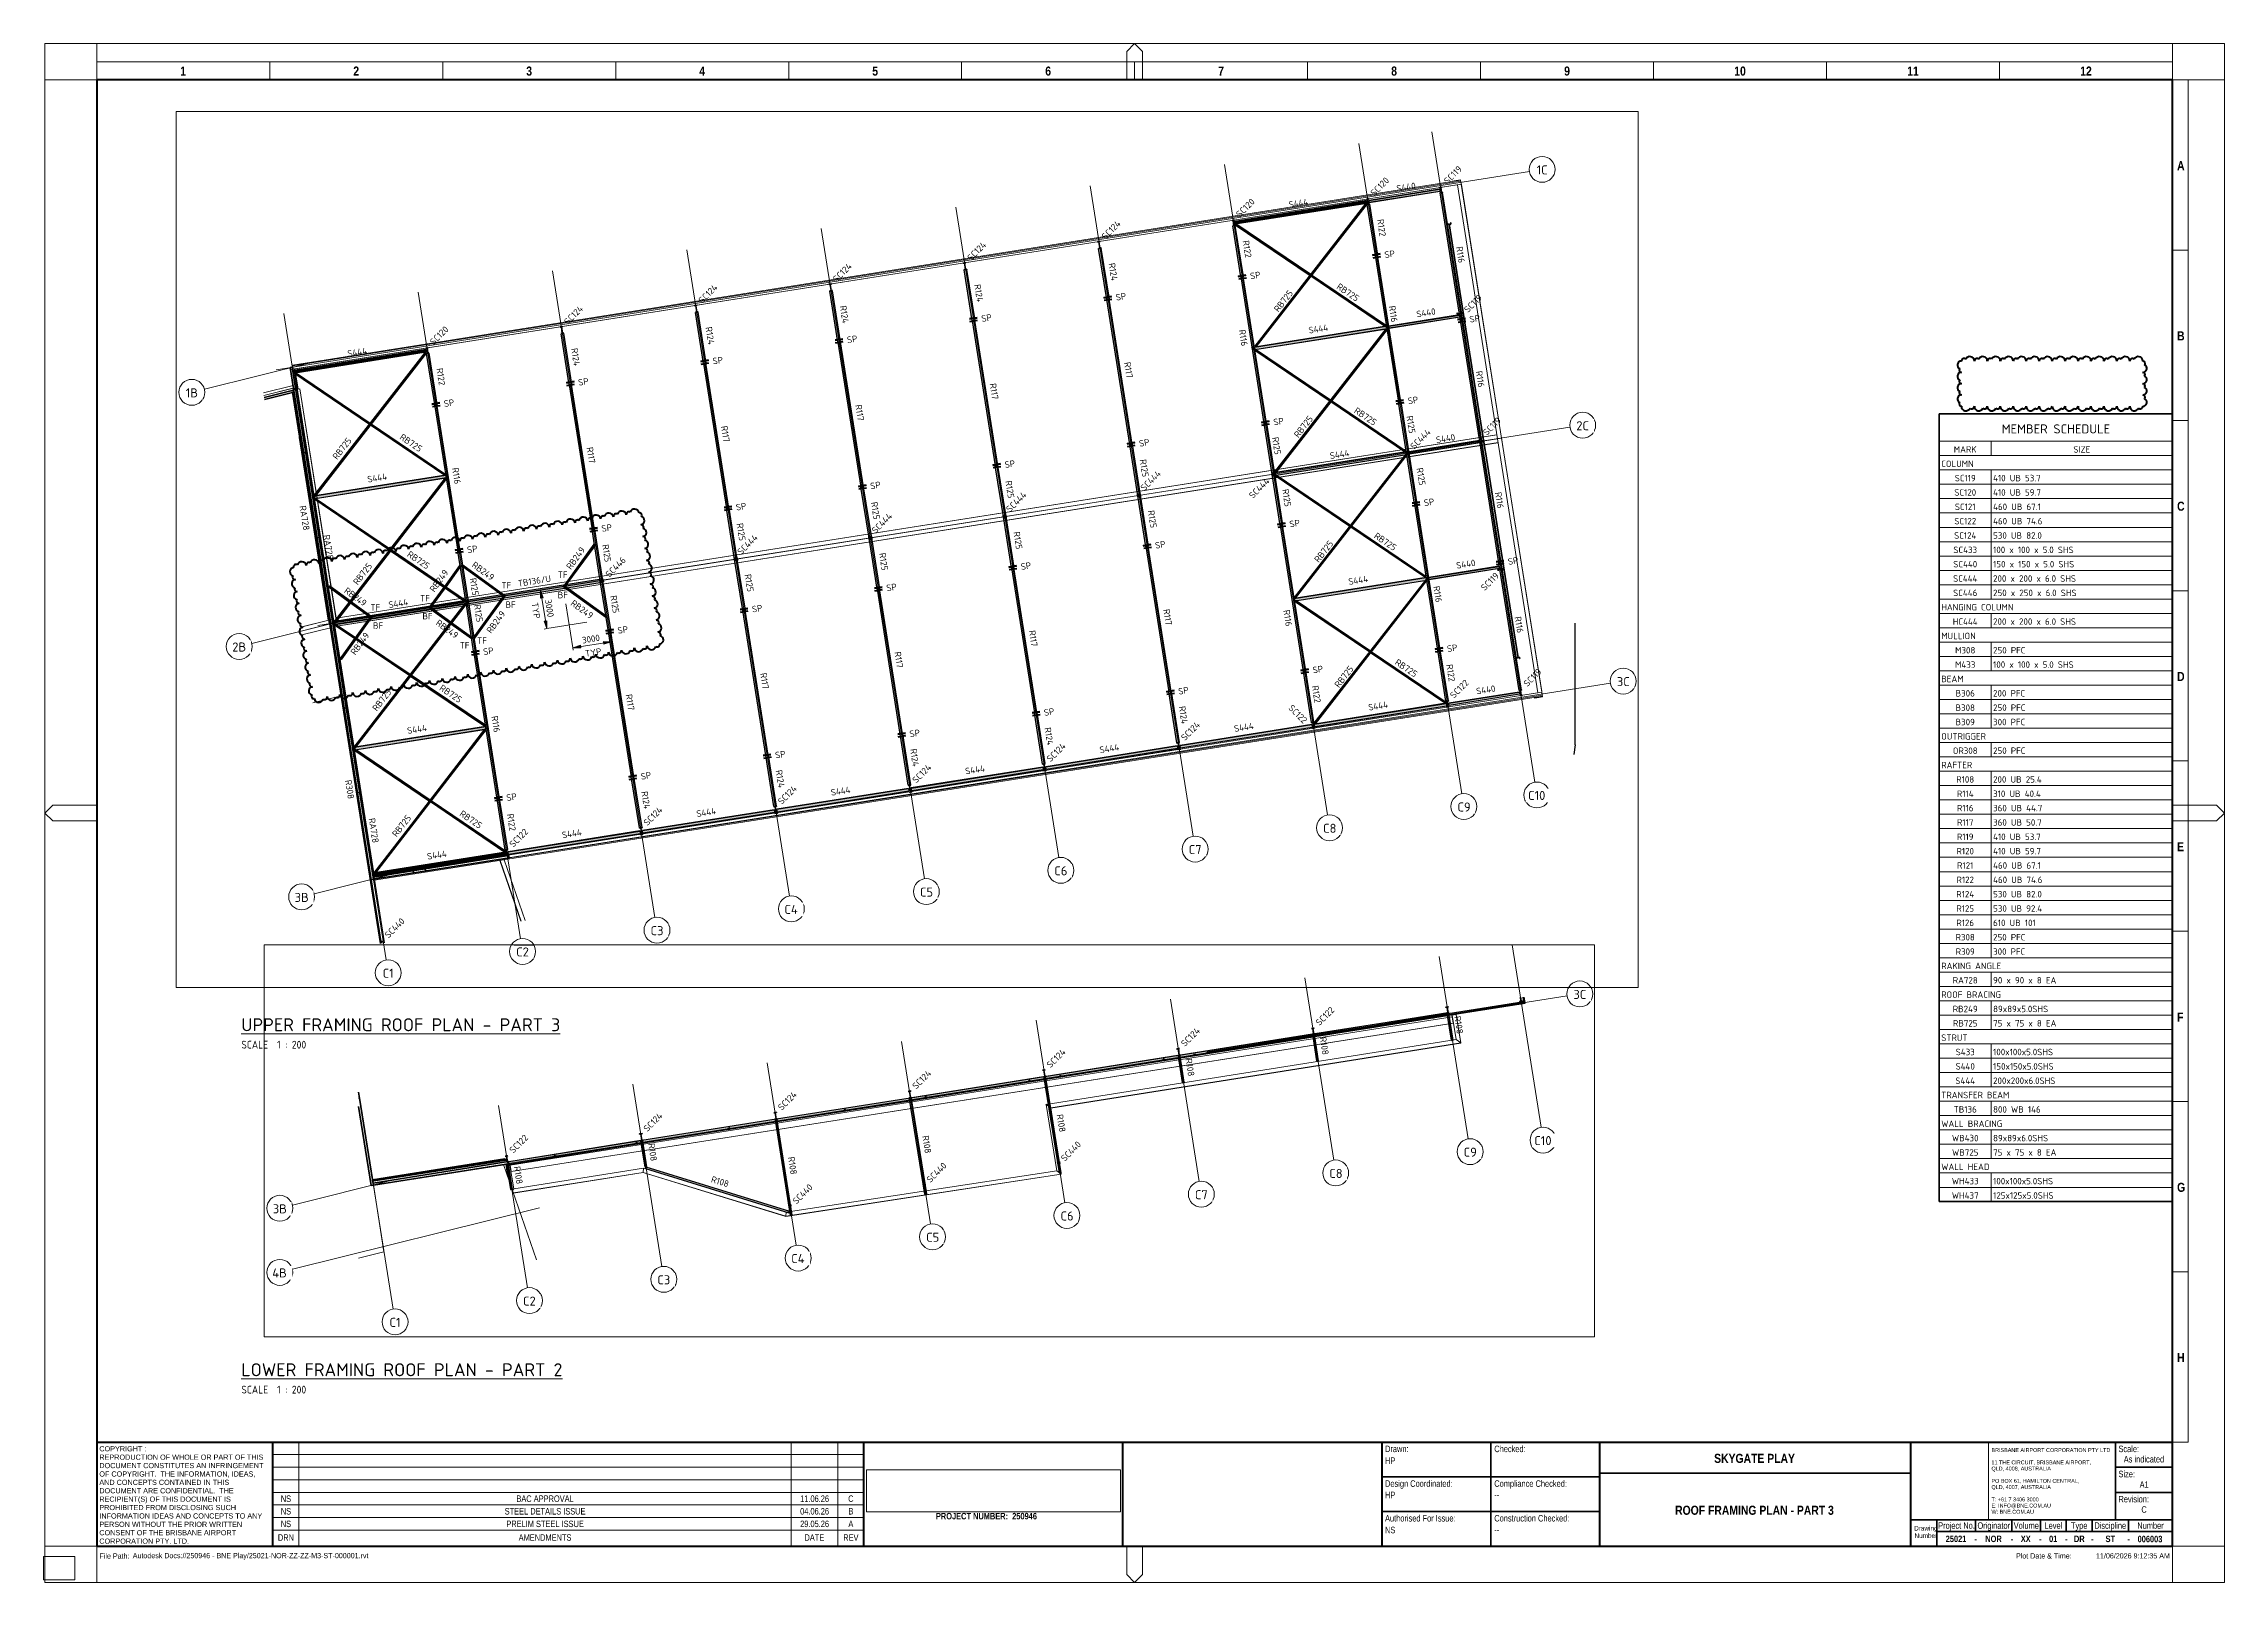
# Paper-space layout 'Layout1' of a CAD drawing. Header units: millimetres. Extents: x 0 to 841, y -1 to 593.
# The model-space entities are those that its viewports show. They can reach past a viewport. Long polylines and large blocks are cut down to what shows.
import ezdxf

# ---------------------------------------------------------------- set-up
doc = ezdxf.new("R2010")
doc.units = ezdxf.units.MM
for name, pattern in [('Boundary', [16, 5, -2, 5, -2, 0, -2]), ('Dash', [7, 5, -2]), ('Hidden', [4, 3, -1]), ('Hidden Half', [3, 2, -1])]:
    doc.linetypes.add(name, pattern=pattern)
for name, color, linetype, lineweight in [('A-000-T_TEXT', 231, 'Continuous', 13), ('A-010-D_DIM', 211, 'Continuous', 13), ('A-010-D_DIM-200', 211, 'Continuous', 13), ('A-010-M_LINE', 90, 'Continuous', 13), ('A-010-M_LINE-T', 151, 'Continuous', 13), ('A-200-M_WALL_EXT', 113, 'Continuous', 13), ('A-200-MH_WALL', 110, 'Hidden', 13), ('A-270-M_ROOF', 132, 'Continuous', 13), ('C-910-M_SITE_BOUND', 91, 'Boundary', 25), ('S-280-A_COLUMN', 171, 'Continuous', 18), ('S-280-A_STRUCT_FRAME', 2, 'Continuous', 18), ('S-280-M_COLUMN', 52, 'Continuous', 13), ('S-280-M_STRUCT_FRAME', 12, 'Continuous', 13), ('S-280-MH_COLUMN', 52, 'Hidden Half', 13), ('Z-000-P_SCHED', 231, 'Continuous', 13), ('Z-000-T_TEXT', 131, 'Continuous', 25), ('Z-010_MH_CLOUD', 71, 'Continuous', 50), ('Z-020-M_TITLE_BLOCK', 6, 'Continuous', 18), ('Z-020-M_TITLE_BLOCK_M', 33, 'Continuous', 35), ('Z-020-M_TITLE_BLOCK_T', 151, 'Continuous', 18), ('Z-020-M_TITLE_BLOCK_W', 214, 'Continuous', 70), ('Z-030-M_GRID', 191, 'Continuous', 13), ('Z-033_T_GRIDREF', 31, 'Continuous', 13)]:
    doc.layers.add(name, color=color, linetype=linetype, lineweight=lineweight)
doc.layers.add('Z-010_P_VIEWPORT', color=71, linetype='Continuous')
doc.styles.add('Arial', font='arial.ttf', dxfattribs={"height": 2})
doc.styles.add('Arial Narrow', font='ARIALN.TTF', dxfattribs={"height": 2.5})
doc.styles.add('Arial Narrow_1', font='ARIALN.TTF', dxfattribs={"height": 1.8})
doc.styles.add('Arial Narrow_2', font='ARIALN.TTF', dxfattribs={"height": 2})
doc.styles.add('Arial Narrow_B', font='ARIALNB.TTF', dxfattribs={"height": 3.5})
doc.styles.add('Arial Narrow_B_1', font='ARIALNB.TTF', dxfattribs={"height": 2.5})
doc.styles.add('Arial_1', font='arial.ttf', dxfattribs={"height": 1.5})
doc.styles.add('ISOCPEUR_2', font='isocpeur.ttf', dxfattribs={"height": 700})
doc.styles.add('ISOCPEUR_3', font='isocpeur.ttf', dxfattribs={"height": 500})
doc.styles.add('ISOCPEUR_4', font='isocpeur.ttf', dxfattribs={"width": 0.9, "height": 3})
doc.styles.add('ISOCPEUR_5', font='isocpeur.ttf', dxfattribs={"height": 5})
doc.styles.add('ISOCPEUR_6', font='isocpeur.ttf', dxfattribs={"height": 2.5})
doc.styles.add('ISOCPEUR_B_2', font='', dxfattribs={"height": 3.5})
doc.styles.add('ISOCPEUR_B_3', font='', dxfattribs={"height": 2.5})
doc.styles.get('ISOCPEUR_B_2').set_extended_font_data('ISOCPEUR', bold=True)
doc.styles.get('ISOCPEUR_B_3').set_extended_font_data('ISOCPEUR', bold=True)
doc.dimstyles.new('2_5___Arrow___Transparent', dxfattribs={"dimscale": 304.8, "dimtxt": 497.990588, "dimasz": 1.968504, "dimexe": 0.656168, "dimexo": 1.049869, "dimgap": 0.164042, "dimtad": 1, "dimdec": 0, "dimzin": 0, "dimdsep": 46, "dimtxsty": 'ISOCPEUR_3', "dimsah": 1, "dimcen": 0.09, "dimadec": 0, "dimazin": 0, "dimtfac": 1, "dimtdec": 4, "dimtix": 1, "dimtmove": 0, "dimatfit": 3, "dimfxl": 1, "dimtvp": 1, "dimtolj": 1, "dimtzin": 0, "dimlwd": 18, "dimlwe": 18, "dimarcsym": 2})
picture_1 = doc.add_image_def('image1.jpg', size_in_pixel=(1878, 311))
picture_2 = doc.add_image_def('image2.png', size_in_pixel=(3200, 3200))

psp = doc.layouts.get("Layout1")

# ---------------------------------------------------------------- texts
at = {"layer": 'Z-000-P_SCHED'}
for s, insert, char_height, width, attachment_point, line_spacing_factor, style in [('MEMBER SCHEDULE', (776.5, 446.01), 3.5, 48.3134, 2, 1.149209, 'ISOCPEUR_B_2'), ('MARK', (741.5, 437.6), 2.5, 10.2779, 2, 1.149209, 'ISOCPEUR_B_3'), ('SIZE', (786.5, 437.6), 2.5, 7.8877, 2, 1.149209, 'ISOCPEUR_B_3'), ('COLUMN', (732.25, 432.06), 2.5, 14.0424, 1, 1.149209, 'ISOCPEUR_6'), ('SC120', (741.5, 420.99), 2.5, 10.1583, 2, 1.149209, 'ISOCPEUR_6'), ('SC119', (741.5, 426.53), 2.5, 9.5608, 2, 1.149209, 'ISOCPEUR_6'), ('410 UB 53.7', (752.25, 426.53), 2.5, 21.5118, 1, 1.149209, 'ISOCPEUR_6'), ('410 UB 59.7', (752.25, 420.99), 2.5, 21.5118, 1, 1.149209, 'ISOCPEUR_6'), ('SC121', (741.5, 415.45), 2.5, 9.5608, 2, 1.149209, 'ISOCPEUR_6'), ('460 UB 67.1', (752.25, 415.45), 2.5, 21.5118, 1, 1.149209, 'ISOCPEUR_6'), ('SC124', (741.5, 404.37), 2.5, 10.4571, 2, 1.149209, 'ISOCPEUR_6'), ('SC122', (741.5, 409.91), 2.5, 10.1583, 2, 1.149209, 'ISOCPEUR_6'), ('460 UB 74.6', (752.25, 409.91), 2.5, 22.4081, 1, 1.149209, 'ISOCPEUR_6'), ('530 UB 82.0', (752.25, 404.37), 2.5, 21.8106, 1, 1.149209, 'ISOCPEUR_6'), ('SC433', (741.5, 398.83), 2.5, 11.0547, 2, 1.149209, 'ISOCPEUR_6'), ('100 x 100 x 5.0 SHS', (752.25, 398.83), 2.5, 36.7493, 1, 1.149209, 'ISOCPEUR_6'), ('SC444', (741.5, 387.76), 2.5, 11.6522, 2, 1.149209, 'ISOCPEUR_6'), ('SC440', (741.5, 393.3), 2.5, 11.3534, 2, 1.149209, 'ISOCPEUR_6'), ('150 x 150 x 5.0 SHS', (752.25, 393.3), 2.5, 36.7493, 1, 1.149209, 'ISOCPEUR_6'), ('200 x 200 x 6.0 SHS', (752.25, 387.76), 2.5, 37.9444, 1, 1.149209, 'ISOCPEUR_6'), ('SC446', (741.5, 382.22), 2.5, 11.3534, 2, 1.149209, 'ISOCPEUR_6'), ('250 x 250 x 6.0 SHS', (752.25, 382.22), 2.5, 37.9444, 1, 1.149209, 'ISOCPEUR_6'), ('HANGING COLUMN', (732.25, 376.68), 2.5, 31.3713, 1, 1.149209, 'ISOCPEUR_6'), ('HC444', (741.5, 371.14), 2.5, 11.6522, 2, 1.149209, 'ISOCPEUR_6'), ('200 x 200 x 6.0 SHS', (752.25, 371.14), 2.5, 37.9444, 1, 1.149209, 'ISOCPEUR_6'), ('MULLION', (732.25, 365.6), 2.5, 14.9387, 1, 1.149209, 'ISOCPEUR_6'), ('M433', (741.5, 354.53), 2.5, 9.262, 2, 1.149209, 'ISOCPEUR_6'), ('M308', (741.5, 360.07), 2.5, 8.9632, 2, 1.149209, 'ISOCPEUR_6'), ('100 x 100 x 5.0 SHS', (752.25, 354.53), 2.5, 36.7493, 1, 1.149209, 'ISOCPEUR_6'), ('250 PFC', (752.25, 360.07), 2.5, 14.64, 1, 1.149209, 'ISOCPEUR_6'), ('BEAM', (732.25, 348.99), 2.5, 9.8596, 1, 1.149209, 'ISOCPEUR_6'), ('B308', (741.5, 337.91), 2.5, 8.6645, 2, 1.149209, 'ISOCPEUR_6'), ('B306', (741.5, 343.45), 2.5, 8.6645, 2, 1.149209, 'ISOCPEUR_6'), ('200 PFC', (752.25, 343.45), 2.5, 14.64, 1, 1.149209, 'ISOCPEUR_6'), ('250 PFC', (752.25, 337.91), 2.5, 14.64, 1, 1.149209, 'ISOCPEUR_6'), ('B309', (741.5, 332.37), 2.5, 8.6645, 2, 1.149209, 'ISOCPEUR_6'), ('300 PFC', (752.25, 332.37), 2.5, 14.64, 1, 1.149209, 'ISOCPEUR_6'), ('OUTRIGGER', (732.25, 326.84), 2.5, 19.7191, 1, 1.149209, 'ISOCPEUR_6'), ('OR308', (741.5, 321.3), 2.5, 11.0547, 2, 1.149209, 'ISOCPEUR_6'), ('250 PFC', (752.25, 321.3), 2.5, 14.64, 1, 1.149209, 'ISOCPEUR_6'), ('RAFTER', (732.25, 315.76), 2.5, 14.0424, 1, 1.149209, 'ISOCPEUR_6'), ('R108', (741.5, 310.22), 2.5, 8.0669, 2, 1.149209, 'ISOCPEUR_6'), ('R114', (741.5, 304.68), 2.5, 7.7681, 2, 1.149209, 'ISOCPEUR_6'), ('200 UB 25.4', (752.25, 310.22), 2.5, 22.1093, 1, 1.149209, 'ISOCPEUR_6'), ('310 UB 40.4', (752.25, 304.68), 2.5, 21.8106, 1, 1.149209, 'ISOCPEUR_6'), ('R116', (741.5, 299.14), 2.5, 7.4694, 2, 1.149209, 'ISOCPEUR_6'), ('360 UB 44.7', (752.25, 299.14), 2.5, 22.4081, 1, 1.149209, 'ISOCPEUR_6'), ('R119', (741.5, 288.07), 2.5, 7.4694, 2, 1.149209, 'ISOCPEUR_6'), ('R117', (741.5, 293.61), 2.5, 7.4694, 2, 1.149209, 'ISOCPEUR_6'), ('360 UB 50.7', (752.25, 293.61), 2.5, 21.8106, 1, 1.149209, 'ISOCPEUR_6'), ('410 UB 53.7', (752.25, 288.07), 2.5, 21.5118, 1, 1.149209, 'ISOCPEUR_6'), ('R120', (741.5, 282.53), 2.5, 8.0669, 2, 1.149209, 'ISOCPEUR_6'), ('410 UB 59.7', (752.25, 282.53), 2.5, 21.5118, 1, 1.149209, 'ISOCPEUR_6'), ('R122', (741.5, 271.45), 2.5, 8.0669, 2, 1.149209, 'ISOCPEUR_6'), ('R121', (741.5, 276.99), 2.5, 7.4694, 2, 1.149209, 'ISOCPEUR_6'), ('460 UB 67.1', (752.25, 276.99), 2.5, 21.5118, 1, 1.149209, 'ISOCPEUR_6'), ('460 UB 74.6', (752.25, 271.45), 2.5, 22.4081, 1, 1.149209, 'ISOCPEUR_6'), ('R124', (741.5, 265.91), 2.5, 8.3657, 2, 1.149209, 'ISOCPEUR_6'), ('530 UB 82.0', (752.25, 265.91), 2.5, 21.8106, 1, 1.149209, 'ISOCPEUR_6'), ('R125', (741.5, 260.38), 2.5, 8.0669, 2, 1.149209, 'ISOCPEUR_6'), ('R126', (741.5, 254.84), 2.5, 8.0669, 2, 1.149209, 'ISOCPEUR_6'), ('530 UB 92.4', (752.25, 260.38), 2.5, 22.1093, 1, 1.149209, 'ISOCPEUR_6'), ('610 UB 101', (752.25, 254.84), 2.5, 19.1216, 1, 1.149209, 'ISOCPEUR_6'), ('R308', (741.5, 249.3), 2.5, 8.6645, 2, 1.149209, 'ISOCPEUR_6'), ('250 PFC', (752.25, 249.3), 2.5, 14.64, 1, 1.149209, 'ISOCPEUR_6'), ('RAKING ANGLE', (732.25, 238.22), 2.5, 26.5909, 1, 1.149209, 'ISOCPEUR_6'), ('R309', (741.5, 243.76), 2.5, 8.6645, 2, 1.149209, 'ISOCPEUR_6'), ('300 PFC', (752.25, 243.76), 2.5, 14.64, 1, 1.149209, 'ISOCPEUR_6'), ('RA728', (741.5, 232.68), 2.5, 11.3534, 2, 1.149209, 'ISOCPEUR_6'), ('90 x 90 x 8 EA', (752.25, 232.68), 2.5, 28.3836, 1, 1.149209, 'ISOCPEUR_6'), ('ROOF BRACING', (732.25, 227.14), 2.5, 26.2922, 1, 1.149209, 'ISOCPEUR_6'), ('RB249', (741.5, 221.61), 2.5, 11.3534, 2, 1.149209, 'ISOCPEUR_6'), ('89x89x5.0SHS', (752.25, 221.61), 2.5, 24.7983, 1, 1.149209, 'ISOCPEUR_6'), ('STRUT', (732.25, 210.53), 2.5, 11.951, 1, 1.149209, 'ISOCPEUR_6'), ('RB725', (741.5, 216.07), 2.5, 11.0547, 2, 1.149209, 'ISOCPEUR_6'), ('75 x 75 x 8 EA', (752.25, 216.07), 2.5, 28.3836, 1, 1.149209, 'ISOCPEUR_6'), ('S433', (741.5, 204.99), 2.5, 8.9632, 2, 1.149209, 'ISOCPEUR_6'), ('100x100x5.0SHS', (752.25, 204.99), 2.5, 27.786, 1, 1.149209, 'ISOCPEUR_6'), ('S444', (741.5, 193.91), 2.5, 9.5608, 2, 1.149209, 'ISOCPEUR_6'), ('S440', (741.5, 199.45), 2.5, 9.262, 2, 1.149209, 'ISOCPEUR_6'), ('150x150x5.0SHS', (752.25, 199.45), 2.5, 27.786, 1, 1.149209, 'ISOCPEUR_6'), ('200x200x6.0SHS', (752.25, 193.91), 2.5, 28.9811, 1, 1.149209, 'ISOCPEUR_6'), ('TRANSFER BEAM', (732.25, 188.38), 2.5, 30.475, 1, 1.149209, 'ISOCPEUR_6'), ('WALL BRACING', (732.25, 177.3), 2.5, 27.2184, 1, 1.149209, 'ISOCPEUR_6'), ('TB136', (741.5, 182.84), 2.5, 10.4571, 2, 1.149209, 'ISOCPEUR_6'), ('800 WB 146', (752.25, 182.84), 2.5, 21.5417, 1, 1.149209, 'ISOCPEUR_6'), ('WB430', (741.5, 171.76), 2.5, 12.2796, 2, 1.149209, 'ISOCPEUR_6'), ('89x89x6.0SHS', (752.25, 171.76), 2.5, 24.7983, 1, 1.149209, 'ISOCPEUR_6'), ('WALL HEAD', (732.25, 160.68), 2.5, 21.5417, 1, 1.149209, 'ISOCPEUR_6'), ('WB725', (741.5, 166.22), 2.5, 11.9809, 2, 1.149209, 'ISOCPEUR_6'), ('75 x 75 x 8 EA', (752.25, 166.22), 2.5, 28.3836, 1, 1.149209, 'ISOCPEUR_6'), ('WH433', (741.5, 155.15), 2.5, 12.2796, 2, 1.149209, 'ISOCPEUR_6'), ('100x100x5.0SHS', (752.25, 155.15), 2.5, 27.786, 1, 1.149209, 'ISOCPEUR_6'), ('WH437', (741.5, 149.61), 2.5, 12.2796, 2, 1.149209, 'ISOCPEUR_6'), ('125x125x5.0SHS', (752.25, 149.61), 2.5, 27.786, 1, 1.149209, 'ISOCPEUR_6'), ('NS', (93.5, 32.56), 2.5, 4.7896, 2, 0.974696, 'Arial Narrow'), ('NS', (93.5, 27.71), 2.5, 4.7896, 2, 0.974696, 'Arial Narrow'), ('STEEL DETAILS ISSUE', (193.5, 27.71), 2.5, 37.5493, 2, 0.974696, 'Arial Narrow'), ('BAC APPROVAL', (193.5, 32.56), 2.5, 26.6191, 2, 0.974696, 'Arial Narrow'), ('04.06.26', (297.5, 27.71), 2.5, 13.3249, 2, 0.974696, 'Arial Narrow'), ('11.06.26', (297.5, 32.56), 2.5, 13.3249, 2, 0.974696, 'Arial Narrow'), ('C', (311.5, 32.56), 2.5, 2.4869, 2, 0.974696, 'Arial Narrow'), ('B', (311.5, 27.71), 2.5, 2.3027, 2, 0.974696, 'Arial Narrow'), ('NS', (93.5, 22.85), 2.5, 4.7896, 2, 0.974696, 'Arial Narrow'), ('PRELIM STEEL ISSUE', (193.5, 22.85), 2.5, 36.0141, 2, 0.974696, 'Arial Narrow'), ('29.05.26', (297.5, 22.85), 2.5, 13.3249, 2, 0.974696, 'Arial Narrow'), ('A', (311.5, 22.85), 2.5, 2.3027, 2, 0.974696, 'Arial Narrow')]:
    psp.add_mtext(s, dxfattribs=dict(at, insert=insert, char_height=char_height, width=width, attachment_point=attachment_point, line_spacing_factor=line_spacing_factor, style=style))
at = {"layer": 'Z-000-T_TEXT', "lineweight": 13, "attachment_point": 1}
for s, insert, char_height, width, style in [('\\LUPPER FRAMING ROOF PLAN - PART 3', (76.29, 216.76), 5, 142.9409, 'ISOCPEUR_5'), ('SCALE  1 : 200', (76.29, 208.07), 3, 29.2215, 'ISOCPEUR_4'), ('\\LLOWER FRAMING ROOF PLAN - PART 2', (76.29, 83.59), 5, 144.2236, 'ISOCPEUR_5'), ('SCALE  1 : 200', (76.29, 74.91), 3, 29.2215, 'ISOCPEUR_4')]:
    psp.add_mtext(s, dxfattribs=dict(at, insert=insert, char_height=char_height, width=width, style=style))
at = {"layer": 'Z-020-M_TITLE_BLOCK', "lineweight": 13, "attachment_point": 1}
for s, insert, char_height, width, style in [('HP', (517.62, 47.24), 2.5, 4.8101, 'Arial Narrow'), ('SKYGATE PLAY', (644.61, 48.63), 3.5, 38.3207, 'Arial Narrow_B'), ('As indicated', (802.67, 47.8), 2.5, 19, 'Arial Narrow'), ('HP', (517.62, 34), 2.5, 4.8101, 'Arial Narrow'), ('PROJECT NUMBER:  250946', (344.32, 25.83), 2.5, 47.1392, 'Arial Narrow_B_1'), ('--', (559.78, 34), 2.5, 2.2447, 'Arial Narrow'), ('ROOF FRAMING PLAN - PART 3', (629.54, 28.6), 3.5, 75.1181, 'Arial Narrow_B'), ('C', (809.48, 28.39), 2.5, 2.4852, 'Arial Narrow'), ('NS', (517.62, 20.48), 2.5, 4.8101, 'Arial Narrow'), ('--', (559.78, 20.48), 2.5, 2.2447, 'Arial Narrow'), ('25021', (733.97, 17.06), 2.5, 9.6202, 'Arial Narrow_B_1'), ('NOR', (749.24, 17.06), 2.5, 7.6962, 'Arial Narrow_B_1'), ('XX', (762.93, 17.06), 2.5, 4.6498, 'Arial Narrow_B_1'), ('01', (773.86, 17.06), 2.5, 3.8481, 'Arial Narrow_B_1'), ('DR', (783.44, 17.06), 2.5, 4.9705, 'Arial Narrow_B_1'), ('ST', (795.65, 17.06), 2.5, 4.4894, 'Arial Narrow_B_1'), ('006003', (808.01, 16.99), 2.5, 11.5443, 'Arial Narrow_B_1')]:
    psp.add_mtext(s, dxfattribs=dict(at, insert=insert, char_height=char_height, width=width, style=style))
at = {"layer": 'Z-020-M_TITLE_BLOCK', "lineweight": 13, "char_height": 2, "line_spacing_factor": 0.974696, "style": 'Arial Narrow_2'}
for s, insert, width, attachment_point in [('Autodesk Docs://250946 - BNE Play/25021-NOR-ZZ-ZZ-M3-ST-000001.rvt', (34.39, 10.34), 91.1453, 1), ('11/06/2026 9:12:35 AM', (820.48, 10.26), 28.5151, 3)]:
    psp.add_mtext(s, dxfattribs=dict(at, insert=insert, width=width, attachment_point=attachment_point))

msp = doc.modelspace()

# ---------------------------------------------------------------- texts
at = {"layer": 'A-000-T_TEXT', "color": 7, "lineweight": 18, "char_height": 500, "width": 913.924, "attachment_point": 1, "style": 'ISOCPEUR_3'}
for s, insert in [('TF', (50397.6, 4022765.5)), ('TF', (46054.8, 4021952.4)), ('BF', (50397.6, 4021195.1)), ('TF', (39780.9, 4020940.9)), ('BF', (46370.5, 4020452.4)), ('TF', (35951.2, 4020243.9)), ('BF', (39957.3, 4019561.6)), ('BF', (36144.9, 4018838)), ('TF', (44185.1, 4017672)), ('TF', (42832.8, 4017309.6))]:
    msp.add_mtext(s, dxfattribs=dict(at, insert=insert))
at = {"layer": 'S-280-A_COLUMN', "lineweight": 13, "char_height": 500, "attachment_point": 1, "style": 'ISOCPEUR_3'}
for s, insert, width, rotation in [('SC119', (118730.7, 4052990.5), 1956.117, 45), ('SC120', (113064.4, 4052060.2), 2084.387, 45), ('SC120', (102693.7, 4050417.6), 2084.387, 45), ('SC124', (92319.1, 4048701.3), 2132.489, 45), ('SC124', (81948.4, 4047058.7), 2132.489, 45), ('SC124', (71577.7, 4045416.1), 2132.489, 45), ('SC124', (61206.9, 4043773.5), 2132.489, 45), ('SC119', (120289.5, 4043052.6), 1956.117, 45), ('SC124', (50836.2, 4042130.9), 2132.489, 45), ('SC120', (40469.4, 4040561.8), 2084.387, 45), ('SC119', (121753.9, 4033575.7), 1956.117, 45), ('SC444', (116138.7, 4032496.6), 2356.961, 45), ('SC444', (95317.3, 4029291.3), 2356.961, 45), ('SC444', (103692.9, 4028704.1), 2356.961, 45), ('SC444', (84946.6, 4027648.7), 2356.961, 45), ('SC444', (74575.8, 4026006.1), 2356.961, 45), ('SC444', (64205.2, 4024363), 2356.961, 45), ('SC446', (54028.6, 4022614.5), 2308.86, 45), ('SC119', (121588.1, 4021588.7), 1956.117, 45), ('SC119', (124878.4, 4014177), 1956.117, 45), ('SC122', (119207.5, 4013275.6), 2084.387, 45), ('SC122', (225142.4, 4011632.9), 2084.387, 45), ('SC122', (107100.7, 4012529.7), 2084.387, 315), ('SC124', (98447.1, 4010011.9), 2132.489, 45), ('SC124', (214752.7, 4010011.9), 2132.489, 45), ('SC124', (88076.4, 4008369.2), 2132.489, 45), ('SC124', (204382, 4008369.2), 2132.489, 45), ('SC124', (77705.7, 4006726.6), 2132.489, 45), ('SC124', (194011.2, 4006726.6), 2132.489, 45), ('SC124', (67335, 4005084), 2132.489, 45), ('SC124', (183640.5, 4005084), 2132.489, 45), ('SC124', (56964.3, 4003441.4), 2132.489, 45), ('SC124', (173269.8, 4003441.4), 2132.489, 45), ('SC122', (46612.5, 4001777.2), 2084.387, 45), ('SC122', (162918.1, 4001777.2), 2084.387, 45), ('SC440', (205483.5, 4001147.3), 2308.86, 45), ('SC440', (195112.8, 3999504.7), 2308.86, 45), ('SC440', (184771.9, 3997847.2), 2308.86, 45), ('SC440', (36980.2, 3994763.2), 2308.86, 45)]:
    msp.add_mtext(s, dxfattribs=dict(at, insert=insert, width=width, rotation=rotation))
at = {"layer": 'S-280-A_STRUCT_FRAME', "lineweight": 13, "char_height": 500, "attachment_point": 1, "style": 'ISOCPEUR_3'}
for s, insert, width, rotation in [('S440', (115095.1, 4052570.3), 1875.949, 9.0003), ('S444', (106772.2, 4051324.8), 1924.05, 9.0003), ('R122', (114118.1, 4050000.1), 1651.476, 279.0003), ('R122', (103747.4, 4048357.4), 1651.476, 279.0003), ('R116', (120213.8, 4047889.9), 1523.206, 279.0003), ('R124', (93401.9, 4046616.1), 1699.577, 279.0003), ('RB725', (110734.4, 4045049.4), 2260.759, 325.9024), ('R124', (83031.2, 4044973.4), 1699.577, 279.0003), ('RB725', (105627.4, 4043050.6), 2260.759, 52.0982), ('R124', (72660.5, 4043330.8), 1699.577, 279.0003), ('R116', (115025.3, 4043317.5), 1523.206, 279.0003), ('S440', (116632.1, 4042866.2), 1875.949, 9.0003), ('S444', (108309.2, 4041620.8), 1924.05, 9.0003), ('R124', (62289.8, 4041688.2), 1699.577, 279.0003), ('R116', (103454.6, 4041474.8), 1523.206, 279.0003), ('S444', (34133.5, 4039819.6), 1924.05, 9.0003), ('R124', (51919, 4040045.6), 1699.577, 279.0003), ('R117', (94593.4, 4038972.2), 1523.206, 279.0003), ('R122', (41523.1, 4038501.7), 1651.476, 279.0003), ('R116', (121735.2, 4038284.4), 1523.206, 279.0003), ('R117', (84222.7, 4037329.6), 1523.206, 279.0003), ('R117', (73852, 4035687), 1523.206, 279.0003), ('RB725', (112086.5, 4035473.1), 2260.759, 325.9219), ('RB725', (107165.9, 4033348.5), 2260.759, 52.0982), ('R125', (116384.1, 4034824.2), 1651.476, 279.0003), ('R117', (63481.2, 4034044.4), 1523.206, 279.0003), ('RB725', (38434.5, 4033433.8), 2260.759, 325.8343), ('S440', (118139.6, 4033157.5), 1875.949, 9.0003), ('R125', (106013.4, 4033181.6), 1651.476, 279.0003), ('RB725', (32976.2, 4031657.4), 2260.759, 52.195), ('R117', (53110.5, 4032401.8), 1523.206, 279.0003), ('S444', (109942, 4031931.9), 1924.05, 9.0003), ('R125', (95802.6, 4031459.1), 1651.476, 279.0003), ('R116', (42730.3, 4030819.1), 1523.206, 279.0003), ('R125', (117167.6, 4030807.4), 1651.476, 279.0003), ('S444', (35672, 4030115.8), 1924.05, 9.0003), ('R125', (85431.9, 4029816.5), 1651.476, 279.0003), ('R125', (106796.9, 4029164.8), 1651.476, 279.0003), ('R116', (123216.8, 4028930.2), 1523.206, 279.0003), ('R125', (75061.2, 4028173.9), 1651.476, 279.0003), ('RA728', (30960.2, 4027890), 2324.894, 279.0003), ('R125', (96426.2, 4027522), 1651.476, 279.0003), ('R125', (64690.5, 4026531.2), 1651.476, 279.0003), ('R125', (86055.5, 4025879.4), 1651.476, 279.0003), ('RB725', (113624.2, 4025805.3), 2260.759, 325.9046), ('RA728', (32798.7, 4025633.2), 2324.894, 279.0003), ('RB725', (108737.3, 4023716.3), 2260.759, 52.0857), ('R125', (54319.8, 4024888.6), 1651.476, 279.0003), ('RB249', (51014, 4023161.1), 2308.86, 54.0003), ('RB725', (39003.8, 4024384.8), 2260.759, 325.817), ('R125', (75684.8, 4024236.8), 1651.476, 279.0003), ('S440', (119705.7, 4023461.5), 1875.949, 9.0003), ('RB249', (44010.1, 4023563), 2308.86, 324.0003), ('RB725', (34562.1, 4021980), 2260.759, 52.3511), ('RB249', (40471.2, 4021419.3), 2308.86, 54.0003), ('R125', (65314.1, 4022594.2), 1651.476, 279.0003), ('TB136/U', (47286.7, 4022074.8), 3046.412, 9.0003), ('S444', (111382.7, 4022216.1), 1924.05, 9.0003), ('R125', (44098.9, 4022299.9), 1651.476, 279.0003), ('R116', (118456.7, 4021679), 1523.206, 279.0003), ('RB249', (34158, 4021573.2), 2308.86, 324.0003), ('R125', (54943.4, 4020951.6), 1651.476, 279.0003), ('S444', (37302.3, 4020425), 1924.05, 9.0003), ('RB249', (51641.6, 4020609.3), 2308.86, 324.0003), ('R125', (44422.7, 4020255.6), 1651.476, 279.0003), ('R117', (97614.5, 4019898.4), 1523.206, 279.0003), ('R116', (106886, 4019836.4), 1523.206, 279.0003), ('RB249', (44859.9, 4018230.8), 2308.86, 54.0003), ('R116', (124738.2, 4019324.7), 1523.206, 279.0003), ('RB249', (41233.8, 4019087.8), 2308.86, 324.0003), ('R117', (87243.8, 4018255.7), 1523.206, 279.0003), ('RB249', (34367.2, 4016563.5), 2308.86, 54.0003), ('R117', (76873.1, 4016613.1), 1523.206, 279.0003), ('RB725', (115237.1, 4016043.2), 2260.759, 325.8932), ('R122', (119460.7, 4015638.4), 1651.476, 279.0003), ('RB725', (110301, 4014046.7), 2260.759, 52.1075), ('R117', (66502.4, 4014970.5), 1523.206, 279.0003), ('RB725', (41496.7, 4014061.2), 2260.759, 326.0418), ('S440', (121246.2, 4013754.8), 1875.949, 9.0003), ('R122', (109089.9, 4013995.8), 1651.476, 279.0003), ('RB725', (36045.5, 4012235.4), 2260.759, 52.2834), ('R117', (56131.6, 4013327.9), 1523.206, 279.0003), ('S444', (112920.2, 4012508.9), 1924.05, 9.0003), ('R124', (98820.7, 4012404.8), 1699.577, 279.0003), ('R108', (236381.3, 4012100.4), 1651.476, 279.0003), ('R116', (45766.4, 4011650.4), 1523.206, 279.0003), ('S444', (102554.5, 4010867.1), 1924.05, 9.0003), ('S444', (38745.5, 4010711), 1924.05, 9.0003), ('R124', (88449.9, 4010762.2), 1699.577, 279.0003), ('R108', (226006.1, 4010486.1), 1651.476, 279.0003), ('S444', (92178.8, 4009223.7), 1924.05, 9.0003), ('R124', (78079.2, 4009119.6), 1699.577, 279.0003), ('R108', (215638, 4008827.1), 1651.476, 279.0003), ('S444', (81808.1, 4007581), 1924.05, 9.0003), ('R124', (67708.5, 4007477), 1699.577, 279.0003), ('R308', (34468.8, 4006710.1), 1779.746, 279.0003), ('S444', (71437.4, 4005938.4), 1924.05, 9.0003), ('R124', (57337.8, 4005834.3), 1699.577, 279.0003), ('S444', (61066.7, 4004295.8), 1924.05, 9.0003), ('R108', (205697, 4004518), 1651.476, 279.1386), ('RB725', (43054.4, 4004354), 2260.759, 325.825), ('R122', (46971.9, 4004100.7), 1651.476, 279.0003), ('RB725', (37571.8, 4002525.8), 2260.759, 52.3536), ('RA728', (36296.2, 4003761.4), 2324.894, 279.0003), ('S444', (50691, 4002652.4), 1924.05, 9.0003), ('R108', (195326.3, 4002875.4), 1651.476, 279.1386), ('R108', (174168, 4002278.9), 1651.476, 279.0003), ('S444', (40278.5, 4001003.2), 1924.05, 9.0003), ('R108', (184963.9, 4001236.6), 1651.476, 279.0009), ('R108', (163802.2, 4000501.6), 1651.476, 279.0003), ('R108', (178644.5, 3999719.6), 1651.476, 342.8924)]:
    msp.add_mtext(s, dxfattribs=dict(at, insert=insert, width=width, rotation=rotation))
at = {"layer": 'Z-000-T_TEXT', "char_height": 500, "width": 962.025, "attachment_point": 1, "rotation": 9.0003, "style": 'ISOCPEUR_3'}
for insert in [(114167.4, 4047447.1), (103796.7, 4045804.5), (93426, 4044161.9), (83055.3, 4042519.3), (120727.5, 4042466), (72684.6, 4040876.7), (62313.8, 4039234), (51943.1, 4037591.4), (115964.1, 4036165.6), (41572.4, 4035948.8), (105593.4, 4034523), (95222.7, 4032880.3), (84851.9, 4031237.7), (74481.2, 4029595.1), (117205.6, 4028294.9), (64110.5, 4027952.5), (106834.8, 4026652.3), (53739.8, 4026309.8), (96464.1, 4025009.7), (43369.1, 4024667.2), (123690.4, 4023759.2), (86093.4, 4023367.1), (75722.7, 4021724.5), (65352, 4020081.8), (54981.3, 4018439.2), (118993.8, 4017027.1), (44610.5, 4016796.6), (108623, 4015384.5), (98252.3, 4013741.9), (87881.6, 4012099.3), (77510.9, 4010456.6), (67140.2, 4008814), (56769.5, 4007171.4), (46398.7, 4005528.8)]:
    msp.add_mtext('SP', dxfattribs=dict(at, insert=insert))

# ---------------------------------------------------------------- blocks, each defined once
blk = doc.blocks.new('BAC_TB-A1 Landscape - Type 1-3834548-ROOF FRAMING PLAN - PART 3')
at = {"layer": 'Z-020-M_TITLE_BLOCK'}
for p, q in [((841.5, 593), (0.5, 593)), ((0.5, 593), (0.5, -1)), ((841.5, -1), (841.5, 593)), ((0.5, -1), (841.5, -1))]:
    blk.add_line(p, q, dxfattribs=at)
at = {"layer": 'Z-020-M_TITLE_BLOCK_M'}
for p, q in [((558.5, 13), (558.5, 53.17)), ((799.5, 23.17), (799.5, 53.17)), ((799.5, 43.47), (821.5, 43.47)), ((516.5, 39.78), (600.5, 39.78)), ((600.5, 41.17), (720.5, 41.17)), ((799.5, 33.76), (821.5, 33.76)), ((516.5, 26.39), (600.5, 26.39)), ((720.5, 23.17), (821.5, 23.17)), ((730.5, 23.17), (730.5, 13)), ((730.5, 18.67), (821.5, 18.67)), ((745.5, 18.67), (745.5, 23.17)), ((759.5, 18.67), (759.5, 23.17)), ((770.5, 18.67), (770.5, 23.17)), ((780.5, 18.67), (780.5, 23.17)), ((790.5, 18.67), (790.5, 23.17)), ((804.5, 18.67), (804.5, 23.17))]:
    blk.add_line(p, q, dxfattribs=at)
at = {"layer": 'Z-020-M_TITLE_BLOCK_T'}
for p, q in [((20.5, 593), (20.5, 579)), ((421, 593), (418, 590)), ((418, 590), (418, 579)), ((424, 590), (421, 593)), ((424, 579), (424, 590)), ((821.5, 593), (821.5, 579)), ((20.5, 586), (821.5, 586)), ((87.25, 579), (87.25, 586)), ((154, 579), (154, 586)), ((220.75, 579), (220.75, 586)), ((287.5, 579), (287.5, 586)), ((354.25, 579), (354.25, 586)), ((421, 579), (421, 586)), ((487.75, 579), (487.75, 586)), ((554.5, 579), (554.5, 586)), ((621.25, 579), (621.25, 586)), ((688, 579), (688, 586)), ((754.75, 579), (754.75, 586)), ((20.5, 579), (0.5, 579)), ((821.5, 579), (841.5, 579)), ((827.5, 53.17), (827.5, 579)), ((821.5, 513.27), (827.5, 513.27)), ((821.5, 447.54), (827.5, 447.54)), ((821.5, 381.81), (827.5, 381.81)), ((821.5, 316.08), (827.5, 316.08)), ((0.5, 296), (3.5, 299)), ((3.5, 293), (0.5, 296)), ((3.5, 299), (20.5, 299)), ((838.5, 299), (821.5, 299)), ((841.5, 296), (838.5, 299)), ((838.5, 293), (841.5, 296)), ((20.5, 293), (3.5, 293)), ((821.5, 293), (838.5, 293)), ((821.5, 250.36), (827.5, 250.36)), ((821.5, 184.63), (827.5, 184.63)), ((821.5, 118.9), (827.5, 118.9)), ((98.5, 13), (98.5, 53.17)), ((288.5, 13), (288.5, 53.17)), ((306.5, 13), (306.5, 53.17)), ((750.5, 51.67), (750.5, 25.56)), ((821.5, 53.17), (827.5, 53.17)), ((20.5, 13), (0.5, 13)), ((20.5, -1), (20.5, 13)), ((418, 2), (418, 13)), ((424, 13), (424, 2)), ((821.5, 13), (841.5, 13)), ((821.5, -1), (821.5, 13)), ((421, -1), (418, 2)), ((424, 2), (421, -1))]:
    blk.add_line(p, q, dxfattribs=at)
at = {"layer": 'Z-020-M_TITLE_BLOCK_W'}
for p, q in [((20.5, 579), (20.5, 13)), ((821.5, 579), (20.5, 579)), ((821.5, 13), (821.5, 579)), ((20.5, 53.17), (821.5, 53.17)), ((88.5, 13), (88.5, 53.17)), ((316.5, 13), (316.5, 53.17)), ((416.5, 13), (416.5, 53.17)), ((516.5, 13), (516.5, 53.17)), ((600.5, 13), (600.5, 53.17)), ((720.5, 13), (720.5, 53.17)), ((20.5, 13), (821.5, 13))]:
    blk.add_line(p, q, dxfattribs=at)
at = {"layer": 'Z-020-M_TITLE_BLOCK', "lineweight": 13, "attachment_point": 1}
for s, insert, char_height, width, style in [('\\fArial Narrow|b1|i0|c0|p34|;1', (52.74, 584.15), 3.5, 2.7257, 'Arial Narrow_B'), ('\\fArial Narrow|b1|i0|c0|p34|;2', (119.5, 584.15), 3.5, 2.7257, 'Arial Narrow_B'), ('\\fArial Narrow|b1|i0|c0|p34|;3', (186.24, 584.15), 3.5, 2.7257, 'Arial Narrow_B'), ('\\fArial Narrow|b1|i0|c0|p34|;4', (253, 584.15), 3.5, 2.7257, 'Arial Narrow_B'), ('\\fArial Narrow|b1|i0|c0|p34|;5', (319.74, 584.15), 3.5, 2.7257, 'Arial Narrow_B'), ('\\fArial Narrow|b1|i0|c0|p34|;6', (386.5, 584.15), 3.5, 2.7257, 'Arial Narrow_B'), ('\\fArial Narrow|b1|i0|c0|p34|;7', (453.24, 584.15), 3.5, 2.7257, 'Arial Narrow_B'), ('\\fArial Narrow|b1|i0|c0|p34|;8', (520, 584.15), 3.5, 2.7257, 'Arial Narrow_B'), ('\\fArial Narrow|b1|i0|c0|p34|;9', (586.74, 584.15), 3.5, 2.7257, 'Arial Narrow_B'), ('10', (652.37, 584.15), 3.5, 5.4515, 'Arial Narrow_B'), ('11', (719.12, 584.15), 3.5, 5.4515, 'Arial Narrow_B'), ('12', (785.87, 584.15), 3.5, 5.4515, 'Arial Narrow_B'), ('\\fArial Narrow|b1|i0|c0|p34|;A', (823.25, 547.64), 3.5, 3.0464, 'Arial Narrow_B'), ('\\fArial Narrow|b1|i0|c0|p34|;B', (823.25, 481.91), 3.5, 3.0464, 'Arial Narrow_B'), ('\\fArial Narrow|b1|i0|c0|p34|;C', (823.25, 416.18), 3.5, 3.0464, 'Arial Narrow_B'), ('\\fArial Narrow|b1|i0|c0|p34|;D', (823.25, 350.45), 3.5, 3.0464, 'Arial Narrow_B'), ('\\fArial Narrow|b1|i0|c0|p34|;E', (823.25, 284.72), 3.5, 3.0464, 'Arial Narrow_B'), ('\\fArial Narrow|b1|i0|c0|p34|;F', (823.25, 218.99), 3.5, 3.0464, 'Arial Narrow_B'), ('\\fArial Narrow|b1|i0|c0|p34|;G', (823.25, 153.26), 3.5, 3.0464, 'Arial Narrow_B'), ('\\fArial Narrow|b1|i0|c0|p34|;H', (823.25, 87.54), 3.5, 3.0464, 'Arial Narrow_B'), ('COPYRIGHT :', (21.5, 51.59), 2, 22.2869, 'Arial'), ('Drawn:', (517.62, 51.79), 2.5, 10.903, 'Arial Narrow'), ('Checked:', (559.78, 51.79), 2.5, 14.6709, 'Arial Narrow'), ('BRISBANE AIRPORT CORPORATION PTY LTD', (751.62, 50.84), 1.5, 55.7173, 'Arial_1'), ('Scale:', (800.63, 51.79), 2.5, 9.7004, 'Arial Narrow'), ('REPRODUCTION OF WHOLE OR PART OF THIS ', (21.5, 48.34), 2, 79.0464, 'Arial'), ('DOCUMENT CONSTITUTES AN INFRINGEMENT ', (21.5, 45.1), 2, 78.886, 'Arial'), ('QLD, 4008, AUSTRALIA', (751.62, 43.7), 1.5, 28.0591, 'Arial_1'), ('11 THE CIRCUIT, BRISBANE AIRPORT,', (751.62, 46.08), 1.5, 46.7384, 'Arial_1'), ('Size:', (800.63, 42.09), 2.5, 7.7764, 'Arial Narrow'), ('AND CONCEPTS CONTAINED IN THIS ', (21.5, 38.62), 2, 62.8523, 'Arial'), ('OF COPYRIGHT.  THE INFORMATION, IDEAS, ', (21.5, 41.86), 2, 75.038, 'Arial'), ('DOCUMENT ARE CONFIDENTIAL.  THE ', (21.5, 35.38), 2, 64.8565, 'Arial'), ('Design Coordinated:', (517.62, 38.4), 2.5, 31.5865, 'Arial Narrow'), ('Compliance Checked:', (559.78, 38.4), 2.5, 33.9915, 'Arial Narrow'), ('QLD, 4007, AUSTRALIA', (751.62, 36.55), 1.5, 28.0591, 'Arial_1'), ('PO BOX 61, HAMILTON CENTRAL,', (751.62, 38.94), 1.5, 41.3671, 'Arial_1'), ('A1', (808.8, 38.01), 2.5, 4.2489, 'Arial Narrow'), ('RECIPIENT(S) OF THIS DOCUMENT IS ', (21.5, 32.14), 2, 63.4937, 'Arial'), ('PROHIBITED FROM DISCLOSING SUCH ', (21.5, 28.9), 2, 65.9789, 'Arial'), ('INFORMATION IDEAS AND CONCEPTS TO ANY ', (21.5, 25.66), 2, 78.405, 'Arial'), ('W: BNE.COM.AU', (751.62, 27.03), 1.5, 20.2025, 'Arial_1'), ('T: +61 7 3406 3000', (751.62, 31.79), 1.5, 22.5274, 'Arial_1'), ('E: INFO@BNE.COM.AU', (751.62, 29.41), 1.5, 28.0591, 'Arial_1'), ('Revision:', (800.63, 32.39), 2.5, 14.3502, 'Arial Narrow'), ('CONSENT OF THE BRISBANE AIRPORT ', (21.5, 19.17), 2, 66.1392, 'Arial'), ('PERSON WITHOUT THE PRIOR WRITTEN ', (21.5, 22.42), 2, 69.1055, 'Arial'), ('DRN', (90.4, 17.56), 2.5, 7.4557, 'Arial Narrow'), ('AMENDMENTS', (183.31, 17.56), 2.5, 24.692, 'Arial Narrow'), ('DATE', (293.6, 17.56), 2.5, 9.2996, 'Arial Narrow'), ('REV', (308.55, 17.56), 2.5, 7.135, 'Arial Narrow'), ('Authorised For Issue:', (517.62, 25.01), 2.5, 33.0295, 'Arial Narrow'), ('Construction Checked:', (559.78, 25.01), 2.5, 35.1139, 'Arial Narrow'), ('Drawing ', (721.79, 20.8), 1.8, 8.9789, 'Arial Narrow_1'), ('Number', (721.92, 17.96), 1.8, 8.6582, 'Arial Narrow_1'), ('Project No.', (731.05, 22.18), 2.5, 17.1561, 'Arial Narrow'), ('Originator', (746.22, 22.18), 2.5, 15.2321, 'Arial Narrow'), ('Volume', (760.21, 22.18), 2.5, 11.7848, 'Arial Narrow'), ('Level', (772.09, 22.18), 2.5, 8.3376, 'Arial Narrow'), ('Type', (782.29, 22.18), 2.5, 7.7764, 'Arial Narrow'), ('Discipline', (791.33, 22.18), 2.5, 14.9916, 'Arial Narrow'), ('Number', (807.9, 22.18), 2.5, 12.2658, 'Arial Narrow'), ('CORPORATION PTY. LTD.', (21.5, 15.93), 2, 42.5696, 'Arial'), ('File Path:', (21.55, 10.19), 2, 12.1857, 'Arial Narrow_2'), ('\\fArial Narrow|b1|i0|c0|p34|;-', (745.01, 16.99), 2.5, 0.4008, 'Arial Narrow_B_1'), ('\\fArial Narrow|b1|i0|c0|p34|;-', (759.09, 16.99), 2.5, 0.4008, 'Arial Narrow_B_1'), ('Plot Date & Time:', (761.09, 10.23), 2, 22.4473, 'Arial Narrow_2'), ('\\fArial Narrow|b1|i0|c0|p34|;-', (770, 16.99), 2.5, 0.4008, 'Arial Narrow_B_1'), ('\\fArial Narrow|b1|i0|c0|p34|;-', (780.02, 16.99), 2.5, 0.4008, 'Arial Narrow_B_1'), ('\\fArial Narrow|b1|i0|c0|p34|;-', (790.04, 16.99), 2.5, 0.4008, 'Arial Narrow_B_1'), ('\\fArial Narrow|b1|i0|c0|p34|;-', (804.05, 16.99), 2.5, 0.4008, 'Arial Narrow_B_1')]:
    blk.add_mtext(s, dxfattribs=dict(at, insert=insert, char_height=char_height, width=width, style=style))
at = {"layer": 'Z-020-M_TITLE_BLOCK'}
image = blk.add_image(picture_2, insert=(720.5, 23.17), size_in_units=(30, 30), dxfattribs=at)
image.dxf.flags = 7
image = blk.add_image(picture_1, insert=(317.57, 26.18), size_in_units=(97.99, 16.23), dxfattribs=at)
image.dxf.flags = 7
blk = doc.blocks.new('Family - ___-4262202-ROOF FRAMING PLAN - PART 3')
at = {"layer": 'Z-010_MH_CLOUD'}
for centre, radius, start, end in [((741.02, 470.44), 1, 48.18969, 180), ((743.27, 470.44), 1.75, 0, 154.79123), ((746.02, 470.44), 1, 48.18969, 180), ((748.27, 470.44), 1.75, 0, 154.79123), ((751.02, 470.44), 1, 48.18969, 180), ((753.27, 470.44), 1.75, 0, 154.79123), ((756.02, 470.44), 1, 48.18969, 180), ((758.27, 470.44), 1.75, 0, 154.79123), ((761.02, 470.44), 1, 48.18969, 180), ((763.27, 470.44), 1.75, 0, 154.79123), ((766.02, 470.44), 1, 48.18969, 180), ((768.27, 470.44), 1.75, 0, 154.79123), ((771.02, 470.44), 1, 48.18969, 180), ((773.27, 470.44), 1.75, 0, 154.79123), ((776.02, 470.44), 1, 48.18969, 180), ((778.27, 470.44), 1.75, 0, 154.79123), ((781.02, 470.44), 1, 48.18969, 180), ((783.27, 470.44), 1.75, 0, 154.79123), ((786.02, 470.44), 1, 48.18969, 180), ((788.27, 470.44), 1.75, 0, 154.79123), ((791.02, 470.44), 1, 48.18969, 180), ((793.27, 470.44), 1.75, 0, 154.79123), ((796.02, 470.44), 1, 48.18969, 180), ((798.27, 470.44), 1.75, 0, 154.79123), ((801.02, 470.44), 1, 48.18969, 180), ((803.27, 470.44), 1.75, 0, 154.79123), ((806.02, 470.44), 1, 48.18969, 180), ((808.27, 470.44), 1.75, 0, 154.79123), ((740.02, 468.91), 1.53, 90, 244.79123), ((740.02, 464.55), 1.53, 90, 244.79123), ((740.02, 466.95), 0.872, 138.18969, 270), ((740.02, 462.59), 0.872, 138.18969, 270), ((810.02, 469.57), 0.872, 318.18969, 90), ((810.02, 467.6), 1.53, 270, 64.79123), ((810.02, 465.21), 0.872, 318.18969, 90), ((810.02, 463.25), 1.53, 270, 64.79123), ((740.02, 460.2), 1.53, 90, 244.79123), ((740.02, 455.84), 1.53, 90, 244.79123), ((740.02, 458.24), 0.872, 138.18969, 270), ((740.02, 453.88), 0.872, 138.18969, 270), ((810.02, 460.85), 0.872, 318.18969, 90), ((810.02, 458.89), 1.53, 270, 64.79123), ((810.02, 456.49), 0.872, 318.18969, 90), ((810.02, 454.53), 1.53, 270, 64.79123), ((741.77, 453.01), 1.75, 180, 334.79123), ((744.02, 453.01), 1, 228.18969, 0), ((746.77, 453.01), 1.75, 180, 334.79123), ((749.02, 453.01), 1, 228.18969, 0), ((751.77, 453.01), 1.75, 180, 334.79123), ((754.02, 453.01), 1, 228.18969, 0), ((756.77, 453.01), 1.75, 180, 334.79123), ((759.02, 453.01), 1, 228.18969, 0), ((761.77, 453.01), 1.75, 180, 334.79123), ((764.02, 453.01), 1, 228.18969, 0), ((766.77, 453.01), 1.75, 180, 334.79123), ((769.02, 453.01), 1, 228.18969, 0), ((771.77, 453.01), 1.75, 180, 334.79123), ((774.02, 453.01), 1, 228.18969, 0), ((776.77, 453.01), 1.75, 180, 334.79123), ((779.02, 453.01), 1, 228.18969, 0), ((781.77, 453.01), 1.75, 180, 334.79123), ((784.02, 453.01), 1, 228.18969, 0), ((786.77, 453.01), 1.75, 180, 334.79123), ((789.02, 453.01), 1, 228.18969, 0), ((791.77, 453.01), 1.75, 180, 334.79123), ((794.02, 453.01), 1, 228.18969, 0), ((796.77, 453.01), 1.75, 180, 334.79123), ((799.02, 453.01), 1, 228.18969, 0), ((801.77, 453.01), 1.75, 180, 334.79123), ((804.02, 453.01), 1, 228.18969, 0), ((806.77, 453.01), 1.75, 180, 334.79123), ((809.02, 453.01), 1, 228.18969, 0), ((223.08, 410.81), 1.75, 9, 163.79123), ((228.02, 411.59), 1.75, 9, 163.79123), ((168.76, 402.21), 1.75, 9, 163.79123), ((173.69, 402.99), 1.75, 9, 163.79123), ((176.41, 403.42), 1, 57.18969, 189), ((178.63, 403.77), 1.75, 9, 163.79123), ((181.35, 404.2), 1, 57.18969, 189), ((183.57, 404.55), 1.75, 9, 163.79123), ((186.29, 404.99), 1, 57.18969, 189), ((188.51, 405.34), 1.75, 9, 163.79123), ((191.23, 405.77), 1, 57.18969, 189), ((193.45, 406.12), 1.75, 9, 163.79123), ((196.16, 406.55), 1, 57.18969, 189), ((198.39, 406.9), 1.75, 9, 163.79123), ((201.1, 407.33), 1, 57.18969, 189), ((203.32, 407.68), 1.75, 9, 163.79123), ((206.04, 408.11), 1, 57.18969, 189), ((208.26, 408.47), 1.75, 9, 163.79123), ((210.98, 408.9), 1, 57.18969, 189), ((213.2, 409.25), 1.75, 9, 163.79123), ((215.92, 409.68), 1, 57.18969, 189), ((218.14, 410.03), 1.75, 9, 163.79123), ((220.86, 410.46), 1, 57.18969, 189), ((225.79, 411.24), 1, 57.18969, 189), ((229.89, 410.95), 0.932, 327.18969, 99), ((230.22, 408.88), 1.63, 279, 73.79123), ((230.62, 406.35), 0.932, 327.18969, 99), ((230.95, 404.28), 1.63, 279, 73.79123), ((119.37, 394.39), 1.75, 9, 163.79123), ((122.09, 394.82), 1, 57.18969, 189), ((124.31, 395.17), 1.75, 9, 163.79123), ((127.03, 395.6), 1, 57.18969, 189), ((129.25, 395.95), 1.75, 9, 163.79123), ((131.96, 396.38), 1, 57.18969, 189), ((134.19, 396.73), 1.75, 9, 163.79123), ((136.9, 397.16), 1, 57.18969, 189), ((139.12, 397.52), 1.75, 9, 163.79123), ((141.84, 397.95), 1, 57.18969, 189), ((144.06, 398.3), 1.75, 9, 163.79123), ((146.78, 398.73), 1, 57.18969, 189), ((149, 399.08), 1.75, 9, 163.79123), ((151.72, 399.51), 1, 57.18969, 189), ((153.94, 399.86), 1.75, 9, 163.79123), ((156.66, 400.29), 1, 57.18969, 189), ((158.88, 400.64), 1.75, 9, 163.79123), ((161.59, 401.07), 1, 57.18969, 189), ((163.82, 401.43), 1.75, 9, 163.79123), ((166.53, 401.86), 1, 57.18969, 189), ((171.47, 402.64), 1, 57.18969, 189), ((231.35, 401.75), 0.932, 327.18969, 99), ((231.68, 399.68), 1.63, 279, 73.79123), ((232.08, 397.15), 0.932, 327.18969, 99), ((232.4, 395.08), 1.63, 279, 73.79123), ((96.66, 389.14), 1.63, 99, 253.79123), ((96.99, 387.07), 0.932, 147.18969, 279), ((97.39, 390.91), 1, 57.18969, 189), ((99.62, 391.26), 1.75, 9, 163.79123), ((102.33, 391.69), 1, 57.18969, 189), ((104.56, 392.04), 1.75, 9, 163.79123), ((107.27, 392.47), 1, 57.18969, 189), ((109.49, 392.82), 1.75, 9, 163.79123), ((112.21, 393.25), 1, 57.18969, 189), ((114.43, 393.6), 1.75, 9, 163.79123), ((117.15, 394.03), 1, 57.18969, 189), ((232.81, 392.55), 0.932, 327.18969, 99), ((233.13, 390.48), 1.63, 279, 73.79123), ((233.53, 387.95), 0.932, 327.18969, 99), ((233.86, 385.88), 1.63, 279, 73.79123), ((97.39, 384.54), 1.63, 99, 253.79123), ((98.12, 379.94), 1.63, 99, 253.79123), ((97.72, 382.47), 0.932, 147.18969, 279), ((234.26, 383.35), 0.932, 327.18969, 99), ((234.59, 381.28), 1.63, 279, 73.79123), ((234.99, 378.75), 0.932, 327.18969, 99), ((98.85, 375.34), 1.63, 99, 253.79123), ((98.45, 377.87), 0.932, 147.18969, 279), ((99.58, 370.74), 1.63, 99, 253.79123), ((99.18, 373.27), 0.932, 147.18969, 279), ((235.32, 376.68), 1.63, 279, 73.79123), ((235.72, 374.15), 0.932, 327.18969, 99), ((236.05, 372.08), 1.63, 279, 73.79123), ((236.45, 369.55), 0.932, 327.18969, 99), ((100.31, 366.14), 1.63, 99, 253.79123), ((99.9, 368.67), 0.932, 147.18969, 279), ((101.03, 361.54), 1.63, 99, 253.79123), ((100.63, 364.07), 0.932, 147.18969, 279), ((236.78, 367.47), 1.63, 279, 73.79123), ((237.18, 364.94), 0.932, 327.18969, 99), ((237.51, 362.87), 1.63, 279, 73.79123), ((101.76, 356.94), 1.63, 99, 253.79123), ((101.36, 359.47), 0.932, 147.18969, 279), ((102.49, 352.34), 1.63, 99, 253.79123), ((102.09, 354.87), 0.932, 147.18969, 279), ((187.39, 353.29), 1, 237.18969, 9), ((190.1, 353.72), 1.75, 189, 343.79123), ((192.33, 354.07), 1, 237.18969, 9), ((195.04, 354.5), 1.75, 189, 343.79123), ((197.26, 354.85), 1, 237.18969, 9), ((199.98, 355.28), 1.75, 189, 343.79123), ((202.2, 355.63), 1, 237.18969, 9), ((204.92, 356.06), 1.75, 189, 343.79123), ((207.14, 356.41), 1, 237.18969, 9), ((209.86, 356.85), 1.75, 189, 343.79123), ((212.08, 357.2), 1, 237.18969, 9), ((214.8, 357.63), 1.75, 189, 343.79123), ((217.02, 357.98), 1, 237.18969, 9), ((219.73, 358.41), 1.75, 189, 343.79123), ((221.96, 358.76), 1, 237.18969, 9), ((224.67, 359.19), 1.75, 189, 343.79123), ((226.9, 359.54), 1, 237.18969, 9), ((229.61, 359.97), 1.75, 189, 343.79123), ((231.83, 360.33), 1, 237.18969, 9), ((234.55, 360.76), 1.75, 189, 343.79123), ((236.77, 361.11), 1, 237.18969, 9), ((103.22, 347.74), 1.63, 99, 253.79123), ((102.82, 350.27), 0.932, 147.18969, 279), ((103.55, 345.67), 0.932, 147.18969, 279), ((138, 345.46), 1, 237.18969, 9), ((140.72, 345.89), 1.75, 189, 343.79123), ((142.94, 346.25), 1, 237.18969, 9), ((145.66, 346.68), 1.75, 189, 343.79123), ((147.88, 347.03), 1, 237.18969, 9), ((150.6, 347.46), 1.75, 189, 343.79123), ((152.82, 347.81), 1, 237.18969, 9), ((155.54, 348.24), 1.75, 189, 343.79123), ((157.76, 348.59), 1, 237.18969, 9), ((160.47, 349.02), 1.75, 189, 343.79123), ((162.7, 349.38), 1, 237.18969, 9), ((165.41, 349.81), 1.75, 189, 343.79123), ((167.63, 350.16), 1, 237.18969, 9), ((170.35, 350.59), 1.75, 189, 343.79123), ((172.57, 350.94), 1, 237.18969, 9), ((175.29, 351.37), 1.75, 189, 343.79123), ((177.51, 351.72), 1, 237.18969, 9), ((180.23, 352.15), 1.75, 189, 343.79123), ((182.45, 352.5), 1, 237.18969, 9), ((185.17, 352.93), 1.75, 189, 343.79123), ((103.95, 343.14), 1.63, 99, 253.79123), ((104.28, 341.07), 0.932, 147.18969, 279), ((106.15, 340.42), 1.75, 189, 343.79123), ((108.37, 340.77), 1, 237.18969, 9), ((111.09, 341.2), 1.75, 189, 343.79123), ((113.31, 341.55), 1, 237.18969, 9), ((116.03, 341.98), 1.75, 189, 343.79123), ((118.25, 342.34), 1, 237.18969, 9), ((120.97, 342.77), 1.75, 189, 343.79123), ((123.19, 343.12), 1, 237.18969, 9), ((125.9, 343.55), 1.75, 189, 343.79123), ((128.13, 343.9), 1, 237.18969, 9), ((130.84, 344.33), 1.75, 189, 343.79123), ((133.07, 344.68), 1, 237.18969, 9), ((135.78, 345.11), 1.75, 189, 343.79123)]:
    blk.add_arc(centre, radius, start, end, dxfattribs=at)
blk = doc.blocks.new('Ridge Capping - Ridge Capping-1882401-S6_001 - UPPER ROOF FRAMING - PART 3')
at = {"layer": 'A-270-M_ROOF', "color": 253, "lineweight": 5}
for p, q in [((-2232718.3, 4033353), (-2232671.6, 4033057.6)), ((-2322601.9, 4019156.3), (-2233048, 4033309)), ((-2322600.7, 4019148.5), (-2233036.9, 4033302.7)), ((-2232671.6, 4033057.6), (-2232624.9, 4032762.1)), ((-2232990.2, 4033007.3), (-2322794.6, 4018815)), ((-2322722, 4018523.6), (-2232943.4, 4032711.8)), ((-2322607.4, 4018533.7), (-2232952, 4032702.4)), ((-2325349.3, 4018470.7), (-2322863.2, 4019090.2)), ((-2325348.1, 4018462.9), (-2322861.3, 4019082.6)), ((-2322863.2, 4019090.2), (-2322861.3, 4019082.6)), ((-2322861.3, 4019082.6), (-2322789.3, 4018793.5)), ((-2322789.3, 4018793.5), (-2322792.2, 4018792.7)), ((-2322789.3, 4018793.5), (-2322716.8, 4018502.5)), ((-2323095.8, 4018717.1), (-2325301.3, 4018167.4)), ((-2322742.1, 4018496.2), (-2322716.8, 4018502.5)), ((-2322716.8, 4018502.5), (-2322714.8, 4018494.7)), ((-2322738, 4018488.9), (-2322714.8, 4018494.7)), ((-2325254.2, 4017870.2), (-2323048.7, 4018419.8)), ((-2325252.9, 4017862.2), (-2323057, 4018409.4))]:
    blk.add_line(p, q, dxfattribs=at)
blk = doc.blocks.new('Roof Gutters1 - Roof Gutters-1884510-S6_001 - UPPER ROOF FRAMING - PART 3')
at = {"layer": 'A-270-M_ROOF', "color": 253, "lineweight": 5}
for p, q in [((-2325425.3, 4036854.1), (-2325405.4, 4036856.1)), ((-2322554.1, 4018854.1), (-2325405.4, 4036856.1)), ((-2326019.2, 4036760.1), (-2325425.3, 4036854.1)), ((-2322574, 4018852.2), (-2325425.3, 4036854.1)), ((-2326038.7, 4036755.8), (-2326019.2, 4036760.1)), ((-2323206.9, 4019004.6), (-2326019.2, 4036760.1)), ((-2323226.3, 4018999.7), (-2325459.8, 4033101.4)), ((-2322574, 4018852.2), (-2322795.2, 4018817.1)), ((-2322795.1, 4018816.9), (-2322574.9, 4018851.8)), ((-2322574.9, 4018851.8), (-2322555.7, 4018853.6)), ((-2322554.1, 4018854.1), (-2322574, 4018852.2))]:
    blk.add_line(p, q, dxfattribs=at)
blk = doc.blocks.new('Roof Gutters3 - Roof Gutters-1885272-S6_001 - UPPER ROOF FRAMING - PART 3')
at = {"layer": 'A-270-M_ROOF', "color": 253, "lineweight": 5}
for p, q in [((-2236154.2, 4052943.3), (-2235836, 4052993.8)), ((-2235833.4, 4052997.1), (-2236138.8, 4052954.1)), ((-2236138, 4052951.2), (-2235836, 4052993.8)), ((-2235836, 4052993.8), (-2235784.6, 4052669.6)), ((-2235781.6, 4052670.1), (-2235833.4, 4052997.1)), ((-2236455.5, 4052903.9), (-2236138.8, 4052954.1)), ((-2236138.8, 4052954.1), (-2236164.5, 4052941.7)), ((-2236154.2, 4052943.3), (-2236138, 4052951.2)), ((-2236164.5, 4052941.7), (-2236480.9, 4052891.6)), ((-2236164.5, 4052941.7), (-2236154.2, 4052943.3)), ((-2236151.9, 4052920.2), (-2236155.6, 4052943.1)), ((-2236480.9, 4052891.6), (-2236455.5, 4052903.9)), ((-2236079.5, 4052618.5), (-2235774.8, 4052666.3)), ((-2235774.8, 4052666.3), (-2235768.5, 4052627.1)), ((-2235774.8, 4052666.3), (-2232668.7, 4033058.1)), ((-2235768.5, 4052627.1), (-2232668.6, 4033058.1)), ((-2236106.3, 4052613.6), (-2236079.5, 4052618.5)), ((-2236079.5, 4052618.5), (-2232973.2, 4033009.8)), ((-2326122.7, 4038356.1), (-2325818.2, 4038404.8)), ((-2325818.2, 4038404.8), (-2325791.1, 4038408.4)), ((-2325569, 4036831.4), (-2325818.2, 4038404.8)), ((-2325542, 4036835.7), (-2325791.1, 4038408.4)), ((-2325895.8, 4036923.3), (-2326122.7, 4038356.1)), ((-2232668.7, 4033058.1), (-2232973.2, 4033009.8)), ((-2232668.7, 4033058.1), (-2229562.5, 4013449.8)), ((-2232668.6, 4033058.1), (-2229568.6, 4013489.1)), ((-2232973.2, 4033009.8), (-2232990.2, 4033007.1)), ((-2232973.2, 4033009.8), (-2229867, 4013401.1)), ((-2323090.8, 4018745.2), (-2322786.3, 4018793.7)), ((-2322789.6, 4018796.8), (-2322789.2, 4018793.5)), ((-2322786.3, 4018793.7), (-2322786.6, 4018797.3)), ((-2322786.3, 4018793.7), (-2322739.3, 4018496.9)), ((-2322910.6, 4018774), (-2323090.4, 4018745.4)), ((-2323117.8, 4018741.4), (-2323090.8, 4018745.2)), ((-2323090.4, 4018745.4), (-2323107.5, 4018743)), ((-2323090.8, 4018745.2), (-2322211.4, 4013193.1)), ((-2322739.2, 4018496.8), (-2321906.9, 4013241.5)), ((-2229568.6, 4013489.1), (-2229563.9, 4013459)), ((-2229558.8, 4013459.8), (-2229563.9, 4013459)), ((-2229563.5, 4013456.1), (-2229562.5, 4013449.8)), ((-2229561.3, 4013456.3), (-2229501.8, 4013080.3)), ((-2229498.3, 4013077.8), (-2229558.8, 4013459.8)), ((-2229562.5, 4013449.8), (-2229867, 4013401.1)), ((-2229867, 4013401.1), (-2229894.1, 4013397.5)), ((-2321908.2, 4013255.4), (-2321906.9, 4013241.5)), ((-2321906.9, 4013241.5), (-2322211.4, 4013193.1)), ((-2321906.9, 4013241.5), (-2318874.2, 3994094.8)), ((-2322211.4, 4013193.1), (-2322230.3, 4013190.4)), ((-2322207.3, 4013167.1), (-2319178.8, 3994046.6)), ((-2229812.2, 4013031.1), (-2229822.3, 4013095.2)), ((-2229501.8, 4013080.3), (-2229812.2, 4013031.1)), ((-2229501.8, 4013080.3), (-2229802.2, 4013027.5)), ((-2229802.1, 4013024.4), (-2229498.3, 4013077.8)), ((-2229830.3, 4013028.2), (-2230137.5, 4012979.6)), ((-2229802.1, 4013024.4), (-2230109.6, 4012975.7)), ((-2229820, 4013029.9), (-2229830.3, 4013028.2)), ((-2229830.3, 4013028.2), (-2229802.1, 4013024.4)), ((-2229802.2, 4013027.5), (-2229820, 4013029.9)), ((-2229819.8, 4013029.8), (-2229812.2, 4013031.1)), ((-2230109.6, 4012975.7), (-2230137.5, 4012979.6)), ((-2320767.7, 4006058.2), (-2318872.8, 3994095.1)), ((-2309648.9, 4000508.2), (-2308031.9, 3995812.2)), ((-2309645.4, 4000508.7), (-2308028.4, 3995812.7)), ((-2309958.2, 4000459.4), (-2308341.2, 3995763.2)), ((-2309985.6, 4000455.1), (-2308368.5, 3995758.8)), ((-2319554.7, 3999260.2), (-2319688.9, 3999238.7))]:
    blk.add_line(p, q, dxfattribs=at)
blk = doc.blocks.new('25021-APA-ZZ-ZZ-M3-AR-000001_V3_rvt-1-S6_001 - UPPER ROOF FRAMING - PART 3')
at = {"layer": 'A-270-M_ROOF', "color": 253, "lineweight": 5}
for p, q in [((-2325970.5, 4038693.8), (-2235832.3, 4052970.8)), ((-2325960.4, 4038629.6), (-2235822.2, 4052906.6)), ((-2325922.8, 4038392.6), (-2235781.6, 4052670.1)), ((-2235781.6, 4052670.1), (-2235780.9, 4052665.4)), ((-2236106.1, 4052613.6), (-2325791.1, 4038408.4)), ((-2325960.4, 4038629.6), (-2325970.5, 4038693.8)), ((-2325922.8, 4038392.6), (-2325960.4, 4038629.6)), ((-2325922.1, 4038388.2), (-2325922.8, 4038392.6)), ((-2325927.8, 4037125.6), (-2328213.8, 4036555.8)), ((-2328213.5, 4036553.9), (-2325927.5, 4037123.6)), ((-2325853.5, 4036933.8), (-2328181.8, 4036353.6)), ((-2325853.5, 4036933.8), (-2325830.7, 4036789.9)), ((-2328182.1, 4036355.6), (-2325896.1, 4036925.3)), ((-2229568.6, 4013444), (-2319688.2, 3999234)), ((-2229569.4, 4013448.7), (-2229568.6, 4013444)), ((-2229568.6, 4013444), (-2229531.2, 4013206.9)), ((-2319621.7, 3999249.5), (-2229893.9, 4013397.8)), ((-2321911.6, 4013240.8), (-2324421.8, 4012615.2)), ((-2229531.2, 4013206.9), (-2319649.3, 3998997.1)), ((-2229531.2, 4013206.9), (-2229521.1, 4013142.7)), ((-2229521.1, 4013142.7), (-2319639.1, 3998932.9))]:
    blk.add_line(p, q, dxfattribs=at)
for name in ['Roof Gutters3 - Roof Gutters-1885272-S6_001 - UPPER ROOF FRAMING - PART 3', 'Roof Gutters1 - Roof Gutters-1884510-S6_001 - UPPER ROOF FRAMING - PART 3', 'Ridge Capping - Ridge Capping-1882401-S6_001 - UPPER ROOF FRAMING - PART 3']:
    blk.add_blockref(name, (0, 0), dxfattribs=at)
blk = doc.blocks.new('NRP_Framing-Steel-SHS - S444 - 200x200x6_0SHS-3936197-S6_001 - UPPER ROOF FRAMING - PART 3')
at = {"layer": 'S-280-M_STRUCT_FRAME', "linetype": 'Dash', "lineweight": 25}
for p, q in [((5206, 94), (-5186, 94)), ((5206, -94), (-5186, -94))]:
    blk.add_line(p, q, dxfattribs=at)
blk = doc.blocks.new('NRP_Framing-Steel-SHS - S444 - 200x200x6_0SHS-3938971-S6_001 - UPPER ROOF FRAMING - PART 3')
at = {"layer": 'S-280-M_STRUCT_FRAME', "linetype": 'Dash', "lineweight": 25}
for p, q in [((5206, 94), (-5192, 94)), ((5206, -94), (-5192, -94))]:
    blk.add_line(p, q, dxfattribs=at)
blk = doc.blocks.new('NRP_Framing-Steel-SHS - S444 - 200x200x6_0SHS-3938694-S6_001 - UPPER ROOF FRAMING - PART 3')
at = {"layer": 'S-280-M_STRUCT_FRAME', "linetype": 'Dash', "lineweight": 25}
for p, q in [((5206, 94), (-5195, 94)), ((5206, -94), (-5195, -94))]:
    blk.add_line(p, q, dxfattribs=at)
blk = doc.blocks.new('NRP_Framing-Steel-SHS - S444 - 200x200x6_0SHS-3936397-S6_001 - UPPER ROOF FRAMING - PART 3')
at = {"layer": 'S-280-M_STRUCT_FRAME', "linetype": 'Dash', "lineweight": 25}
for p, q in [((5206, 94), (-5195, 94)), ((5206, -94), (-5195, -94))]:
    blk.add_line(p, q, dxfattribs=at)
blk = doc.blocks.new('NRP_Framing-Steel-SHS - S444 - 200x200x6_0SHS-3931728-S6_001 - UPPER ROOF FRAMING - PART 3')
at = {"layer": 'S-280-M_STRUCT_FRAME', "linetype": 'Dash', "lineweight": 25}
for p, q in [((5155, 94), (-5142, 94)), ((5155, -94), (-5142, -94))]:
    blk.add_line(p, q, dxfattribs=at)
blk = doc.blocks.new('NRP_Framing-Steel-SHS - S444 - 200x200x6_0SHS-3931732-S6_001 - UPPER ROOF FRAMING - PART 3')
at = {"layer": 'S-280-M_STRUCT_FRAME', "linetype": 'Dash', "lineweight": 25}
for p, q in [((5161, 94), (-5148, 94)), ((5161, -94), (-5148, -94))]:
    blk.add_line(p, q, dxfattribs=at)
blk = doc.blocks.new('NRP_Framing-Steel-SHS - S444 - 200x200x6_0SHS-3932623-S6_001 - UPPER ROOF FRAMING - PART 3')
at = {"layer": 'S-280-M_STRUCT_FRAME', "linetype": 'Dash', "lineweight": 25}
for p, q in [((5164, 94), (-5151, 94)), ((5164, -94), (-5151, -94))]:
    blk.add_line(p, q, dxfattribs=at)
blk = doc.blocks.new('NRP_Framing-Steel-SHS - S444 - 200x200x6_0SHS-3931730-S6_001 - UPPER ROOF FRAMING - PART 3')
at = {"layer": 'S-280-M_STRUCT_FRAME', "linetype": 'Dash', "lineweight": 25}
for p, q in [((5164, 94), (-5151, 94)), ((5164, -94), (-5151, -94))]:
    blk.add_line(p, q, dxfattribs=at)
blk = doc.blocks.new('NRP_Framing-Steel-SHS - S440 - 150x150x5_0SHS-3931931-S6_001 - UPPER ROOF FRAMING - PART 3')
at = {"layer": 'S-280-M_STRUCT_FRAME', "linetype": 'Dash', "lineweight": 25}
for p, q in [((2755, 70), (-2748, 70)), ((2755, -70), (-2748, -70))]:
    blk.add_line(p, q, dxfattribs=at)
blk = doc.blocks.new('NRP_Framing-Steel-SHS - S440 - 150x150x5_0SHS-3931932-S6_001 - UPPER ROOF FRAMING - PART 3')
at = {"layer": 'S-280-M_STRUCT_FRAME', "linetype": 'Dash', "lineweight": 25}
for p, q in [((2761, 70), (-2748, 70)), ((2761, -70), (-2748, -70))]:
    blk.add_line(p, q, dxfattribs=at)
blk = doc.blocks.new('NRP_Framing-Steel-SHS - S440 - 150x150x5_0SHS-3932624-S6_001 - UPPER ROOF FRAMING - PART 3')
at = {"layer": 'S-280-M_STRUCT_FRAME', "linetype": 'Dash', "lineweight": 25}
for p, q in [((2764, 70), (-2751, 70)), ((2764, -70), (-2751, -70))]:
    blk.add_line(p, q, dxfattribs=at)
blk = doc.blocks.new('NRP_Framing-Steel-SHS - S440 - 150x150x5_0SHS-3931934-S6_001 - UPPER ROOF FRAMING - PART 3')
at = {"layer": 'S-280-M_STRUCT_FRAME', "linetype": 'Dash', "lineweight": 25}
for p, q in [((2764, 70), (-2751, 70)), ((2764, -70), (-2751, -70))]:
    blk.add_line(p, q, dxfattribs=at)
blk = doc.blocks.new('NRP_Framing-Steel-SHS - S444 - 200x200x6_0SHS-3935516-S6_001 - UPPER ROOF FRAMING - PART 3')
at = {"layer": 'S-280-M_STRUCT_FRAME', "linetype": 'Dash', "lineweight": 25}
for p, q in [((5145, 94), (-5142, 94)), ((5145, -94), (-5142, -94))]:
    blk.add_line(p, q, dxfattribs=at)
blk = doc.blocks.new('NRP_Framing-Steel-SHS - S444 - 200x200x6_0SHS-3935530-S6_001 - UPPER ROOF FRAMING - PART 3')
at = {"layer": 'S-280-M_STRUCT_FRAME', "linetype": 'Dash', "lineweight": 25}
for p, q in [((5145, 94), (-5132, 94)), ((5145, -94), (-5132, -94))]:
    blk.add_line(p, q, dxfattribs=at)
blk = doc.blocks.new('NRP_Framing-Steel-SHS - S444 - 200x200x6_0SHS-3935580-S6_001 - UPPER ROOF FRAMING - PART 3')
at = {"layer": 'S-280-M_STRUCT_FRAME', "linetype": 'Dash', "lineweight": 25}
for p, q in [((5155, 94), (-5132, 94)), ((5155, -94), (-5132, -94))]:
    blk.add_line(p, q, dxfattribs=at)
blk = doc.blocks.new('NRP_Framing-Steel-Purlin Z - G915 - EZ250-19-4096969-S6_001 - UPPER ROOF FRAMING - PART 3')
at = {"layer": 'S-280-M_STRUCT_FRAME', "color": 3, "lineweight": 35}
blk.add_line((-2231396, 4016090), (-2232234.7, 4021384.7), dxfattribs=at)
blk = doc.blocks.new('NRP_Framing-Steel-Purlin Z - G914 - EZ250-15-4096985-S6_001 - UPPER ROOF FRAMING - PART 3')
at = {"layer": 'S-280-M_STRUCT_FRAME', "color": 150, "lineweight": 35}
blk.add_line((-2232234.7, 4021384.7), (-2232238.7, 4021409.9), dxfattribs=at)
blk = doc.blocks.new('NRP_Framing-Steel-Purlin Z - G914 - EZ250-15-4096986-S6_001 - UPPER ROOF FRAMING - PART 3')
at = {"layer": 'S-280-M_STRUCT_FRAME', "color": 150, "lineweight": 35}
for p, q in [((-2234166.7, 4033582.2), (-2234182.3, 4033681)), ((-2233932.1, 4032101.3), (-2234166.7, 4033582.2)), ((-2232238.7, 4021409.9), (-2233916.4, 4032002.5))]:
    blk.add_line(p, q, dxfattribs=at)
blk = doc.blocks.new('NRP_Framing-Steel-Purlin Z - G914 - EZ250-15-4096996-S6_001 - UPPER ROOF FRAMING - PART 3')
at = {"layer": 'S-280-M_STRUCT_FRAME', "color": 150, "lineweight": 35}
for p, q in [((-2233932.1, 4032101.3), (-2235877.6, 4044384.2)), ((-2233916.4, 4032002.5), (-2233932.1, 4032101.3))]:
    blk.add_line(p, q, dxfattribs=at)
blk = doc.blocks.new('NRP_Framing-Steel-Purlin Z - G915 - EZ250-19-4096970-S6_001 - UPPER ROOF FRAMING - PART 3')
at = {"layer": 'S-280-M_STRUCT_FRAME', "color": 3, "lineweight": 35}
blk.add_line((-2236702.7, 4049593.9), (-2235877.6, 4044384.2), dxfattribs=at)
blk = doc.blocks.new('NRP_Framing-Steel-EA - RA728 - 90x90x8EA-4104764-S6_001 - UPPER ROOF FRAMING - PART 3')
at = {"layer": 'S-280-M_STRUCT_FRAME', "linetype": 'Dash', "lineweight": 25}
blk.add_hatch(color=256, dxfattribs=at).paths.add_polyline_path([(-2323127.7, 4018731.5), (-2323038.8, 4018745.6), (-2325859.9, 4036556.7), (-2325948.8, 4036542.6), (-2323157.6, 4018920.1)])
at = {"layer": 'S-280-M_STRUCT_FRAME', "lineweight": 25}
for p, q in [((-2325948.8, 4036542.6), (-2325859.9, 4036556.7)), ((-2325859.9, 4036556.7), (-2324087.2, 4025364.4)), ((-2323127.7, 4018731.5), (-2325948.8, 4036542.6)), ((-2323038.8, 4018745.6), (-2323127.7, 4018731.5)), ((-2323127.6, 4018730.8), (-2323046.6, 4018743.6)), ((-2323127.7, 4018731.5), (-2323127.6, 4018730.8))]:
    blk.add_line(p, q, dxfattribs=at)
at = {"layer": 'S-280-M_STRUCT_FRAME', "linetype": 'Dash', "lineweight": 25}
for p, q in [((-2323046.6, 4018743.6), (-2323045.5, 4018736.6)), ((-2323045.5, 4018736.6), (-2323037.6, 4018737.8))]:
    blk.add_line(p, q, dxfattribs=at)
blk = doc.blocks.new('NRP_Framing-Steel-SHS - S444 - 200x200x6_0SHS-3931559-S6_001 - UPPER ROOF FRAMING - PART 3')
at = {"layer": 'S-280-M_STRUCT_FRAME', "linetype": 'Dash', "lineweight": 25}
for p, q in [((-5100.5, 94), (-5204.5, 94)), ((5204.5, 94), (-5100.5, 94)), ((-5100.5, -94), (-5204.5, -94)), ((5204.5, -94), (-5100.5, -94))]:
    blk.add_line(p, q, dxfattribs=at)
blk = doc.blocks.new('NRP_Framing-Steel-SHS - S444 - 200x200x6_0SHS-3964596-S6_001 - UPPER ROOF FRAMING - PART 3')
at = {"layer": 'S-280-M_STRUCT_FRAME', "linetype": 'Dash', "lineweight": 25}
for p, q in [((-5145.5, 94), (-5250, 94)), ((5069, 94), (-5145.5, 94)), ((-5145.5, -94), (-5250, -94)), ((5069, -94), (-5145.5, -94))]:
    blk.add_line(p, q, dxfattribs=at)
blk = doc.blocks.new('NRP_Framing-Steel-SHS - S440 - 150x150x5_0SHS-3964583-S6_001 - UPPER ROOF FRAMING - PART 3')
at = {"layer": 'S-280-M_STRUCT_FRAME', "linetype": 'Dash', "lineweight": 25}
for p, q in [((2749.1, 70), (-2748, 70)), ((2828, 70), (2749.1, 70)), ((2749.1, -70), (-2748, -70)), ((2828, -70), (2749.1, -70))]:
    blk.add_line(p, q, dxfattribs=at)
blk = doc.blocks.new('NRP_Framing-Steel-EA - RB725 - 75x75x8EA-3932999-S6_001 - UPPER ROOF FRAMING - PART 3')
at = {"layer": 'S-280-M_STRUCT_FRAME', "linetype": 'Dash', "lineweight": 35}
for points in [[(-2251691.4, 4040159.6), (-2243100.2, 4051194.7), (-2243106.8, 4051199.3), (-2251697.7, 4040164.5)], [(-2251690.5, 4040153.8), (-2243099.3, 4051188.9), (-2243100.2, 4051194.7), (-2251691.1, 4040158)], [(-2251637.6, 4040112.9), (-2243046.4, 4051148), (-2243100.2, 4051187.7), (-2251690.5, 4040153.8)], [(-2251637.5, 4040112.3), (-2251637.6, 4040112.9), (-2251690.5, 4040153.8), (-2251691.4, 4040159.6), (-2251697.7, 4040164.5), (-2251696.7, 4040158)]]:
    blk.add_hatch(color=132, dxfattribs=at).paths.add_polyline_path(points)
at = {"layer": 'S-280-M_STRUCT_FRAME', "color": 133, "lineweight": 35}
for p, q in [((-2243106.8, 4051199.3), (-2251697.7, 4040164.5)), ((-2243100.2, 4051194.7), (-2251691.4, 4040159.6)), ((-2243106.3, 4051199.4), (-2243100.2, 4051194.7)), ((-2243100.2, 4051194.7), (-2243099.3, 4051188.9)), ((-2243099.3, 4051188.9), (-2251690.5, 4040153.8)), ((-2243099.3, 4051188.9), (-2243046.4, 4051148)), ((-2243046.4, 4051148), (-2251637.6, 4040112.9)), ((-2243046.3, 4051147.4), (-2251637.5, 4040112.3)), ((-2243046.4, 4051148), (-2243046.3, 4051147.4)), ((-2251691.4, 4040159.6), (-2251697.7, 4040164.5)), ((-2251697.7, 4040164.5), (-2251696.7, 4040158)), ((-2251696.7, 4040158), (-2251637.5, 4040112.3)), ((-2251690.5, 4040153.8), (-2251691.4, 4040159.6)), ((-2251637.6, 4040112.9), (-2251690.5, 4040153.8)), ((-2251637.5, 4040112.3), (-2251637.6, 4040112.9))]:
    blk.add_line(p, q, dxfattribs=at)
at = {"layer": 'S-280-M_STRUCT_FRAME', "color": 133, "linetype": 'Dash', "lineweight": 35}
for q in [(-2243106.7, 4051199.4), (-2243106.4, 4051199.4)]:
    blk.add_line((-2243106.6, 4051199.6), q, dxfattribs=at)
blk = doc.blocks.new('NRP_Framing-Steel-EA - RB725 - 75x75x8EA-3932805-S6_001 - UPPER ROOF FRAMING - PART 3')
at = {"layer": 'S-280-M_STRUCT_FRAME', "linetype": 'Dash', "lineweight": 35}
h = blk.add_hatch(color=132, dxfattribs=at)
h.paths.add_polyline_path([(-2241343.1, 4041570), (-2241342.7, 4041570.6), (-2241345.5, 4041585.3)])
h.paths.add_polyline_path([(-2241523.4, 4041615.3), (-2241539.5, 4041716.6), (-2247334.3, 4045639.6), (-2247380.3, 4045580.4), (-2241630.9, 4041688.1), (-2241550.6, 4041700.8), (-2241538.7, 4041625.7)])
h.paths.add_polyline_path([(-2247446.4, 4045625.1), (-2247400.3, 4045684.3), (-2253180.4, 4049597.3), (-2253222.6, 4049535.5), (-2251378.4, 4048287.1)])
h = blk.add_hatch(color=132, dxfattribs=at)
h.paths.add_polyline_path([(-2241523.3, 4041614.6), (-2241523.4, 4041615.3), (-2241538.6, 4041625)])
h.paths.add_polyline_path([(-2241631.7, 4041688), (-2241630.9, 4041688.1), (-2241650.6, 4041700.8)])
h.paths.add_polyline_path([(-2247446.7, 4045624.7), (-2247446.4, 4045625.1), (-2251378.4, 4048286.4)])
at = {"layer": 'S-280-M_STRUCT_FRAME', "color": 133, "lineweight": 35}
for p, q in [((-2253222.6, 4049535.5), (-2253180.4, 4049597.3)), ((-2247400.3, 4045684.3), (-2253180.4, 4049597.3)), ((-2253222.5, 4049534.8), (-2253222.6, 4049535.5)), ((-2253222.6, 4049535.5), (-2247446.4, 4045625.1)), ((-2253222.5, 4049534.8), (-2247446.7, 4045624.7)), ((-2241539.5, 4041716.6), (-2247334.7, 4045639.9)), ((-2247381.1, 4045580.3), (-2241631.7, 4041688)), ((-2247380.8, 4045580.7), (-2241630.9, 4041688.1)), ((-2241538.7, 4041625.7), (-2241523.4, 4041615.3)), ((-2241538.6, 4041625), (-2241523.3, 4041614.6))]:
    blk.add_line(p, q, dxfattribs=at)
at = {"layer": 'S-280-M_STRUCT_FRAME', "color": 133, "linetype": 'Dash', "lineweight": 35}
for p, q in [((-2247334.7, 4045639.9), (-2247400.3, 4045684.3)), ((-2247446.7, 4045624.7), (-2247381.1, 4045580.3)), ((-2247446.4, 4045625.1), (-2247380.8, 4045580.7)), ((-2241336.7, 4041579.3), (-2241539.4, 4041716.6)), ((-2241631.6, 4041688), (-2241538.7, 4041625)), ((-2241630.9, 4041688.1), (-2241538.8, 4041625.7)), ((-2241523.4, 4041615.3), (-2241378.9, 4041517.5)), ((-2241523.3, 4041614.6), (-2241378.8, 4041516.8)), ((-2241336.7, 4041579.3), (-2241378.9, 4041517.5)), ((-2241335.7, 4041572.9), (-2241336.7, 4041579.3)), ((-2241378.8, 4041516.8), (-2241341.1, 4041572)), ((-2241343.9, 4041568.8), (-2241340.2, 4041566.3)), ((-2241341.1, 4041572), (-2241340.2, 4041566.3)), ((-2241340.2, 4041566.3), (-2241335.7, 4041572.9)), ((-2241378.9, 4041517.5), (-2241378.8, 4041516.8))]:
    blk.add_line(p, q, dxfattribs=at)
blk = doc.blocks.new('NRP_Framing-Steel-EA - RB725 - 75x75x8EA-3935466-S6_001 - UPPER ROOF FRAMING - PART 3')
at = {"layer": 'S-280-M_STRUCT_FRAME', "linetype": 'Dash', "lineweight": 35}
h = blk.add_hatch(color=132, dxfattribs=at)
h.paths.add_polyline_path([(-2236997.4, 4012591.8), (-2236955.2, 4012653.6), (-2242728.5, 4016563.4), (-2242774.6, 4016504.2), (-2237240.1, 4012756.1)])
h.paths.add_polyline_path([(-2242837.1, 4016546.6), (-2242791, 4016605.8), (-2248540.8, 4020499.6), (-2248567.4, 4020495.4), (-2248599.2, 4020448.8), (-2247113.5, 4019442.6)])
h = blk.add_hatch(color=132, dxfattribs=at)
h.paths.add_polyline_path([(-2236955.2, 4012653.6), (-2236956.2, 4012660), (-2242725.6, 4016567.2), (-2242728.5, 4016563.4), (-2237106.6, 4012756.1)])
h.paths.add_polyline_path([(-2242791, 4016605.8), (-2242788.1, 4016609.5), (-2248533.9, 4020500.7), (-2248540.8, 4020499.6), (-2247113.5, 4019533)])
at = {"layer": 'S-280-M_STRUCT_FRAME', "color": 133, "linetype": 'Dash', "lineweight": 35}
for p, q in [((-2248567.4, 4020495.4), (-2248557, 4020510.6)), ((-2248558, 4020517.1), (-2248562.5, 4020510.5)), ((-2248562.5, 4020510.5), (-2248561.6, 4020504.7)), ((-2248557, 4020510.6), (-2248558, 4020517.1)), ((-2248558, 4020517.1), (-2248533.9, 4020500.7)), ((-2248540.8, 4020499.6), (-2248557, 4020510.6)), ((-2248561.6, 4020504.7), (-2248568, 4020495.3)), ((-2242728.6, 4016563.4), (-2242791, 4016605.7)), ((-2242788.1, 4016609.5), (-2242725.6, 4016567.2)), ((-2242837.1, 4016546.5), (-2242774.6, 4016504.2))]:
    blk.add_line(p, q, dxfattribs=at)
at = {"layer": 'S-280-M_STRUCT_FRAME', "color": 133, "lineweight": 35}
for p, q in [((-2242791, 4016605.8), (-2248540.8, 4020499.6)), ((-2248533.9, 4020500.7), (-2242788.1, 4016609.5)), ((-2248568, 4020495.3), (-2248599.3, 4020449.5)), ((-2248599.2, 4020448.8), (-2248567.4, 4020495.4)), ((-2248599.3, 4020449.5), (-2248599.2, 4020448.8)), ((-2248599.2, 4020448.8), (-2242837.1, 4016546.6)), ((-2236955.2, 4012653.6), (-2242728.5, 4016563.4)), ((-2242725.6, 4016567.2), (-2236956.2, 4012660)), ((-2242774.6, 4016504.2), (-2236997.4, 4012591.8)), ((-2236955.2, 4012653.6), (-2236997.4, 4012591.8)), ((-2236956.2, 4012660), (-2236955.2, 4012653.6))]:
    blk.add_line(p, q, dxfattribs=at)
blk = doc.blocks.new('NRP_Framing-Steel-EA - RB725 - 75x75x8EA-3935374-S6_001 - UPPER ROOF FRAMING - PART 3')
at = {"layer": 'S-280-M_STRUCT_FRAME', "linetype": 'Dash', "lineweight": 35}
h = blk.add_hatch(color=132, dxfattribs=at)
h.paths.add_polyline_path([(-2247060.5, 4010997.2), (-2238430.2, 4022086.3), (-2238443.6, 4022171), (-2238455, 4022156.4), (-2238445.8, 4022098.6), (-2238507.6, 4022088.8), (-2247110.1, 4011035.4), (-2247106, 4011032.3)])
h.paths.add_polyline_path([(-2238286.4, 4022271.1), (-2238285.9, 4022271.7), (-2238288.8, 4022286.3)])
h = blk.add_hatch(color=132, dxfattribs=at)
h.paths.add_polyline_path([(-2247118.9, 4011037.2), (-2238519.2, 4022086.9), (-2238526.1, 4022085.8), (-2247119.9, 4011043.6)])
h.paths.add_polyline_path([(-2238456.7, 4022167.2), (-2238445.8, 4022184.8), (-2238446.4, 4022188.2), (-2238457.7, 4022173.6)])
h = blk.add_hatch(color=132, dxfattribs=at)
h.paths.add_polyline_path([(-2247112.6, 4011032.3), (-2238507.6, 4022088.8), (-2238519.2, 4022086.9), (-2247118.7, 4011037)])
h.paths.add_polyline_path([(-2238455, 4022156.4), (-2238443.6, 4022171), (-2238445.8, 4022181.2), (-2238456.7, 4022167.2)])
at = {"layer": 'S-280-M_STRUCT_FRAME', "color": 133, "linetype": 'Dash', "lineweight": 35}
for p, q in [((-2238446.3, 4022188.3), (-2238339.2, 4022325.9)), ((-2238339.2, 4022325.9), (-2238338.2, 4022319.4)), ((-2238280, 4022280.1), (-2238339.2, 4022325.9)), ((-2238338.2, 4022319.4), (-2238445.3, 4022181.8)), ((-2238331.9, 4022314.5), (-2238443.6, 4022171)), ((-2238338.2, 4022319.4), (-2238331.9, 4022314.5)), ((-2238331.9, 4022314.5), (-2238332.8, 4022320.3)), ((-2238332.8, 4022320.3), (-2238279.9, 4022279.4)), ((-2238279.9, 4022279.4), (-2238430.2, 4022086.3)), ((-2238279.9, 4022279.4), (-2238280, 4022280.1)), ((-2238526, 4022085.9), (-2238457.8, 4022173.6)), ((-2238456.7, 4022167.1), (-2238519.1, 4022087)), ((-2238455, 4022156.3), (-2238507.6, 4022088.8))]:
    blk.add_line(p, q, dxfattribs=at)
at = {"layer": 'S-280-M_STRUCT_FRAME', "color": 133, "lineweight": 35}
for p, q in [((-2238457.7, 4022173.6), (-2238446.4, 4022188.2)), ((-2238445.3, 4022181.8), (-2238456.7, 4022167.2)), ((-2238443.6, 4022171), (-2238455, 4022156.4)), ((-2247119.9, 4011043.6), (-2238526.1, 4022085.8)), ((-2238519.2, 4022086.9), (-2247118.9, 4011037.2)), ((-2238507.6, 4022088.8), (-2247112.6, 4011032.3)), ((-2238430.2, 4022086.3), (-2247060.5, 4010997.2)), ((-2247118.9, 4011037.2), (-2247119.9, 4011043.6)), ((-2247112.6, 4011032.3), (-2247118.9, 4011037.2)), ((-2247060.5, 4010997.2), (-2247110.1, 4011035.4))]:
    blk.add_line(p, q, dxfattribs=at)
blk = doc.blocks.new('NRP_Framing-Steel-EA - RB725 - 75x75x8EA-3935147-S6_001 - UPPER ROOF FRAMING - PART 3')
at = {"layer": 'S-280-M_STRUCT_FRAME', "linetype": 'Dash', "lineweight": 35}
h = blk.add_hatch(color=132, dxfattribs=at)
h.paths.add_polyline_path([(-2238482.6, 4022353.8), (-2238483.6, 4022360.3), (-2244261.7, 4026271.7), (-2244264.6, 4026267.9), (-2239361.3, 4022948.7)])
h.paths.add_polyline_path([(-2244327.2, 4026310.3), (-2244324.2, 4026314), (-2250067.5, 4030201.9), (-2250073.9, 4030200.4), (-2244889.1, 4026690.6)])
h.paths.add_polyline_path([(-2250076.8, 4030202.4), (-2250077.8, 4030208.8), (-2250164.6, 4030267.6), (-2250163.6, 4030261.1), (-2250107.8, 4030223.4)])
h = blk.add_hatch(color=132, dxfattribs=at)
h.paths.add_polyline_path([(-2238524.8, 4022292), (-2238482.6, 4022353.8), (-2244264.6, 4026267.9), (-2244310.7, 4026208.7), (-2238530.8, 4022296.1)])
h.paths.add_polyline_path([(-2244373.3, 4026251.1), (-2244327.2, 4026310.3), (-2250163.6, 4030261.1), (-2250147.5, 4030159.9), (-2244889.1, 4026600.2)])
at = {"layer": 'S-280-M_STRUCT_FRAME', "color": 133, "linetype": 'Dash', "lineweight": 35}
for p, q in [((-2250254, 4030328.1), (-2250258.5, 4030321.5)), ((-2250252.9, 4030321.6), (-2250254, 4030328.1)), ((-2250254, 4030328.1), (-2250164.6, 4030267.6)), ((-2250257.6, 4030315.7), (-2250295.2, 4030260.5)), ((-2250295.1, 4030259.8), (-2250252.9, 4030321.6)), ((-2250258.5, 4030321.5), (-2250257.6, 4030315.7)), ((-2250163.6, 4030261.1), (-2250252.9, 4030321.6)), ((-2250295.2, 4030260.5), (-2250295.1, 4030259.8)), ((-2250295.1, 4030259.8), (-2250147.6, 4030159.9)), ((-2250077.8, 4030208.8), (-2250067.5, 4030201.9)), ((-2250074.4, 4030200.8), (-2250076.8, 4030202.4)), ((-2244264.7, 4026267.9), (-2244327.1, 4026310.2)), ((-2244324.2, 4026314), (-2244261.7, 4026271.7)), ((-2244373.2, 4026251), (-2244310.8, 4026208.8))]:
    blk.add_line(p, q, dxfattribs=at)
at = {"layer": 'S-280-M_STRUCT_FRAME', "color": 133, "lineweight": 35}
for p, q in [((-2250164.6, 4030267.6), (-2250077.8, 4030208.8)), ((-2250076.8, 4030202.4), (-2250163.6, 4030261.1)), ((-2250067.5, 4030201.9), (-2244324.2, 4026314)), ((-2244327.2, 4026310.3), (-2250074.4, 4030200.8)), ((-2250147.5, 4030159.9), (-2244373.3, 4026251.1)), ((-2238482.6, 4022353.8), (-2244264.6, 4026267.9)), ((-2244261.7, 4026271.7), (-2238483.6, 4022360.3)), ((-2244310.7, 4026208.7), (-2238524.8, 4022292)), ((-2238483.6, 4022360.3), (-2238482.6, 4022353.8)), ((-2238482.6, 4022353.8), (-2238524.8, 4022292))]:
    blk.add_line(p, q, dxfattribs=at)
blk = doc.blocks.new('NRP_Framing-Steel-EA - RB725 - 75x75x8EA-3935316-S6_001 - UPPER ROOF FRAMING - PART 3')
at = {"layer": 'S-280-M_STRUCT_FRAME', "linetype": 'Dash', "lineweight": 35}
for points in [[(-2248594.4, 4020709), (-2239982.6, 4031765.6), (-2239987.8, 4031798.4), (-2240043.2, 4031789.6), (-2248643.9, 4020747.2), (-2248639.8, 4020744.1)], [(-2248652.7, 4020749), (-2240054.8, 4031787.8), (-2240061.7, 4031786.7), (-2248653.7, 4020755.4)], [(-2248646.4, 4020744.1), (-2240043.2, 4031789.6), (-2240054.8, 4031787.8), (-2248652.7, 4020749)]]:
    blk.add_hatch(color=132, dxfattribs=at).paths.add_polyline_path(points)
at = {"layer": 'S-280-M_STRUCT_FRAME', "color": 133, "linetype": 'Dash', "lineweight": 35}
for p, q in [((-2240061.7, 4031786.7), (-2239932.6, 4031952.5)), ((-2239932.6, 4031952.5), (-2239931.5, 4031946)), ((-2239873.3, 4031906.7), (-2239932.6, 4031952.5)), ((-2239931.5, 4031946), (-2240054.8, 4031787.8)), ((-2239925.2, 4031941.1), (-2240043.2, 4031789.6)), ((-2239931.5, 4031946), (-2239925.2, 4031941.1)), ((-2239925.2, 4031941.1), (-2239926.1, 4031946.9)), ((-2239926.1, 4031946.9), (-2239873.2, 4031906)), ((-2239873.2, 4031906), (-2239982.5, 4031765.7)), ((-2239873.2, 4031906), (-2239873.3, 4031906.7))]:
    blk.add_line(p, q, dxfattribs=at)
at = {"layer": 'S-280-M_STRUCT_FRAME', "color": 133, "lineweight": 35}
for p, q in [((-2248653.7, 4020755.4), (-2240061.7, 4031786.7)), ((-2240054.8, 4031787.8), (-2248652.7, 4020749)), ((-2240043.2, 4031789.6), (-2248646.4, 4020744.1)), ((-2239982.6, 4031765.6), (-2248594.4, 4020709)), ((-2248652.7, 4020749), (-2248653.7, 4020755.4)), ((-2248646.4, 4020744.1), (-2248652.7, 4020749)), ((-2248594.4, 4020709), (-2248643.9, 4020747.2))]:
    blk.add_line(p, q, dxfattribs=at)
blk = doc.blocks.new('NRP_Framing-Steel-EA - RB725 - 75x75x8EA-3964584-S6_001 - UPPER ROOF FRAMING - PART 3')
at = {"layer": 'S-280-M_STRUCT_FRAME', "linetype": 'Dash', "lineweight": 35}
for points in [[(-2250154.4, 4030455.6), (-2241560.2, 4041494.6), (-2241562.5, 4041496.4), (-2241569.7, 4041495.3), (-2250160.7, 4030460.4)], [(-2250153.5, 4030449.8), (-2241559.2, 4041488.8), (-2241560.2, 4041494.6), (-2250154.1, 4030454)], [(-2250100.5, 4030408.9), (-2241506.3, 4041448), (-2241560.2, 4041487.7), (-2250153.5, 4030449.8), (-2250107.8, 4030414.5)], [(-2250100.4, 4030408.2), (-2250100.5, 4030408.9), (-2250153.5, 4030449.8), (-2250154.4, 4030455.6), (-2250160.7, 4030460.4), (-2250159.7, 4030454), (-2250107.8, 4030413.9)]]:
    blk.add_hatch(color=132, dxfattribs=at).paths.add_polyline_path(points)
at = {"layer": 'S-280-M_STRUCT_FRAME', "color": 133, "lineweight": 35}
for p, q in [((-2241569.7, 4041495.3), (-2250160.7, 4030460.4)), ((-2241560.2, 4041494.6), (-2250154.4, 4030455.6)), ((-2241562.5, 4041496.4), (-2241560.2, 4041494.6)), ((-2241560.2, 4041494.6), (-2241559.2, 4041488.8)), ((-2241559.2, 4041488.8), (-2250153.5, 4030449.8)), ((-2241559.2, 4041488.8), (-2241506.3, 4041448)), ((-2241506.3, 4041448), (-2250100.5, 4030408.9)), ((-2241506.2, 4041447.3), (-2250100.4, 4030408.2)), ((-2241506.3, 4041448), (-2241506.2, 4041447.3)), ((-2250154.4, 4030455.6), (-2250160.7, 4030460.4)), ((-2250160.7, 4030460.4), (-2250159.7, 4030454)), ((-2250159.7, 4030454), (-2250100.4, 4030408.2)), ((-2250153.5, 4030449.8), (-2250154.4, 4030455.6)), ((-2250100.5, 4030408.9), (-2250153.5, 4030449.8)), ((-2250100.4, 4030408.2), (-2250100.5, 4030408.9))]:
    blk.add_line(p, q, dxfattribs=at)
at = {"layer": 'S-280-M_STRUCT_FRAME', "color": 133, "linetype": 'Dash', "lineweight": 35}
for q in [(-2241569.7, 4041495.3), (-2241562.6, 4041496.5)]:
    blk.add_line((-2241566.5, 4041499.5), q, dxfattribs=at)
blk = doc.blocks.new('NRP_Framing-Steel-EA - RB725 - 75x75x8EA-3934899-S6_001 - UPPER ROOF FRAMING - PART 3')
at = {"layer": 'S-280-M_STRUCT_FRAME', "linetype": 'Dash', "lineweight": 35}
h = blk.add_hatch(color=132, dxfattribs=at)
h.paths.add_polyline_path([(-2240086.9, 4031985.2), (-2240019.1, 4031995.9), (-2240025, 4032033.7), (-2245795.7, 4035937.5), (-2245841.8, 4035878.3), (-2240127, 4032012.3)])
h.paths.add_polyline_path([(-2245907.9, 4035923), (-2245861.8, 4035982.2), (-2251651, 4039898.5), (-2251707.4, 4039889.6), (-2251700.2, 4039841.5), (-2250100.5, 4038759.3)])
h.paths.add_polyline_path([(-2251894.1, 4039972.7), (-2251908.2, 4040061.2), (-2251945, 4040007.1)])
h = blk.add_hatch(color=132, dxfattribs=at)
h.paths.add_polyline_path([(-2240087.7, 4031985.1), (-2240086.9, 4031985.2), (-2240127.9, 4032012.3)])
h.paths.add_polyline_path([(-2245908.2, 4035922.6), (-2245907.9, 4035923), (-2250100.5, 4038758.7)])
h.paths.add_polyline_path([(-2251894, 4039972), (-2251894.1, 4039972.7), (-2251944.9, 4040006.4)])
at = {"layer": 'S-280-M_STRUCT_FRAME', "color": 133, "linetype": 'Dash', "lineweight": 35}
for p, q in [((-2251908.1, 4040061.2), (-2251902.9, 4040068.9)), ((-2251651, 4039898.6), (-2251902.9, 4040068.9)), ((-2251894.1, 4039972.6), (-2251700.3, 4039841.5)), ((-2251894, 4039972), (-2251700.2, 4039840.8)), ((-2245796.2, 4035937.8), (-2245861.8, 4035982.2)), ((-2245908.2, 4035922.6), (-2245842.6, 4035878.2)), ((-2245907.9, 4035923), (-2245842.3, 4035878.6)), ((-2239909.3, 4031955.4), (-2240025, 4032033.6)), ((-2240087.6, 4031985), (-2239951.4, 4031892.9)), ((-2240086.9, 4031985.1), (-2239951.5, 4031893.5)), ((-2239909.3, 4031955.4), (-2239951.5, 4031893.5)), ((-2239908.3, 4031948.9), (-2239909.3, 4031955.4)), ((-2239951.4, 4031892.9), (-2239913.7, 4031948.1)), ((-2239916.5, 4031944.8), (-2239912.8, 4031942.3)), ((-2239913.7, 4031948.1), (-2239912.8, 4031942.3)), ((-2239912.8, 4031942.3), (-2239908.3, 4031948.9)), ((-2239951.5, 4031893.5), (-2239951.4, 4031892.9))]:
    blk.add_line(p, q, dxfattribs=at)
at = {"layer": 'S-280-M_STRUCT_FRAME', "color": 133, "lineweight": 35}
for p, q in [((-2251945, 4040007.1), (-2251908.2, 4040061.2)), ((-2251944.9, 4040006.4), (-2251945, 4040007.1)), ((-2251945, 4040007.1), (-2251894.1, 4039972.7)), ((-2251944.9, 4040006.4), (-2251894, 4039972)), ((-2245861.8, 4035982.2), (-2251651, 4039898.5)), ((-2251700.2, 4039841.5), (-2245907.9, 4035923)), ((-2251700.1, 4039840.8), (-2245908.2, 4035922.6)), ((-2240025, 4032033.7), (-2245796.1, 4035937.8)), ((-2245842.5, 4035878.2), (-2240087.7, 4031985.1)), ((-2245842.2, 4035878.6), (-2240086.9, 4031985.2))]:
    blk.add_line(p, q, dxfattribs=at)
blk = doc.blocks.new('NRP_Framing-Steel-EA - RB725 - 75x75x8EA-3938871-S6_001 - UPPER ROOF FRAMING - PART 3')
at = {"layer": 'S-280-M_STRUCT_FRAME', "linetype": 'Dash', "lineweight": 35}
for points in [[(-2324320.9, 4028590.8), (-2324309.4, 4028592.6), (-2315695.4, 4039695.7), (-2315701.8, 4039700.5), (-2323070.5, 4030202.5)], [(-2324309.4, 4028592.6), (-2324303.2, 4028593.6), (-2315694.5, 4039689.9), (-2315695.4, 4039695.7), (-2323060.4, 4030202.5)], [(-2324303.2, 4028593.6), (-2324206.7, 4028608.9), (-2315641.5, 4039649.1), (-2315695.4, 4039688.7), (-2323055, 4030202.5)], [(-2324206.7, 4028608.9), (-2324206, 4028609), (-2323259.7, 4029829.5)]]:
    blk.add_hatch(color=132, dxfattribs=at).paths.add_polyline_path(points)
at = {"layer": 'S-280-M_STRUCT_FRAME', "color": 133, "lineweight": 35}
for p, q in [((-2315701.8, 4039700.5), (-2324320.9, 4028590.8)), ((-2315695.4, 4039695.7), (-2324309.4, 4028592.6)), ((-2315701.8, 4039700.5), (-2315695.4, 4039695.7)), ((-2315695.4, 4039695.7), (-2315694.5, 4039689.9)), ((-2315694.5, 4039689.9), (-2324303.2, 4028593.6)), ((-2315694.5, 4039689.9), (-2315641.5, 4039649.1)), ((-2315641.5, 4039649.1), (-2324206.7, 4028608.9)), ((-2315641.5, 4039649.1), (-2315641.4, 4039648.4)), ((-2315641.4, 4039648.4), (-2324206, 4028609)), ((-2324403.9, 4028483.9), (-2324405.7, 4028481.4)), ((-2324403.2, 4028479.5), (-2324405.7, 4028481.4)), ((-2324405.7, 4028481.4), (-2324404.7, 4028475)), ((-2324404.7, 4028475), (-2324402.1, 4028473))]:
    blk.add_line(p, q, dxfattribs=at)
at = {"layer": 'S-280-M_STRUCT_FRAME', "color": 133, "linetype": 'Dash', "lineweight": 35}
for p, q in [((-2324206.8, 4028608.8), (-2324345.5, 4028430)), ((-2324206, 4028609), (-2324345.4, 4028429.3)), ((-2324320.9, 4028590.8), (-2324403.8, 4028483.9)), ((-2324309.4, 4028592.6), (-2324399.4, 4028476.6)), ((-2324303.3, 4028593.6), (-2324398.5, 4028470.8)), ((-2324399.4, 4028476.6), (-2324403.1, 4028479.4)), ((-2324398.5, 4028470.8), (-2324399.4, 4028476.6)), ((-2324402.1, 4028473), (-2324345.4, 4028429.3)), ((-2324345.5, 4028430), (-2324398.5, 4028470.8)), ((-2324345.4, 4028429.3), (-2324345.5, 4028430))]:
    blk.add_line(p, q, dxfattribs=at)
blk = doc.blocks.new('NRP_Framing-Steel-EA - RB725 - 75x75x8EA-3939197-S6_001 - UPPER ROOF FRAMING - PART 3')
at = {"layer": 'S-280-M_STRUCT_FRAME', "linetype": 'Dash', "lineweight": 35}
h = blk.add_hatch(color=132, dxfattribs=at)
h.paths.add_polyline_path([(-2314118.5, 4030117.1), (-2314134.5, 4030218.5), (-2319914, 4034141.2), (-2319960, 4034081.9), (-2314225.6, 4030189.8), (-2314145.4, 4030202.5), (-2314133.5, 4030127.3)])
h.paths.add_polyline_path([(-2320026, 4034126.7), (-2319980.1, 4034186), (-2325758.7, 4038108.1), (-2325866.7, 4038090.9), (-2321424.4, 4035075.8)])
h = blk.add_hatch(color=132, dxfattribs=at)
h.paths.add_polyline_path([(-2314118.4, 4030116.4), (-2314118.5, 4030117.1), (-2314133.4, 4030126.6)])
h.paths.add_polyline_path([(-2314226.3, 4030189.7), (-2314225.6, 4030189.8), (-2314245.2, 4030202.5)])
h.paths.add_polyline_path([(-2320026.3, 4034126.3), (-2320026, 4034126.7), (-2321424.4, 4035075.2)])
h.paths.add_polyline_path([(-2325851.9, 4038080.3), (-2325853.3, 4038081.9), (-2325854.2, 4038081.9)])
at = {"layer": 'S-280-M_STRUCT_FRAME', "color": 133, "linetype": 'Dash', "lineweight": 35}
for p, q in [((-2325910.2, 4038120.5), (-2325868, 4038182.2)), ((-2325758.7, 4038108.1), (-2325868, 4038182.2)), ((-2325910.1, 4038119.8), (-2325910.2, 4038120.5)), ((-2325910.2, 4038120.5), (-2325866.8, 4038091)), ((-2325910.1, 4038119.8), (-2325867.5, 4038090.9)), ((-2325851.9, 4038080.3), (-2325830.7, 4038065.9)), ((-2319914.5, 4034141.5), (-2319980, 4034185.9)), ((-2320026.3, 4034126.3), (-2319960.8, 4034081.8)), ((-2320026, 4034126.7), (-2319960.5, 4034082.2)), ((-2314052.1, 4030162.5), (-2314134.5, 4030218.4)), ((-2314226.3, 4030189.7), (-2314133.4, 4030126.7)), ((-2314225.5, 4030189.8), (-2314133.6, 4030127.3)), ((-2314052.1, 4030162.5), (-2314094.4, 4030100.7)), ((-2314051.1, 4030156.1), (-2314052.1, 4030162.5)), ((-2314094.2, 4030100.1), (-2314056.5, 4030155.2)), ((-2314059.3, 4030152), (-2314055.6, 4030149.5)), ((-2314056.5, 4030155.2), (-2314055.6, 4030149.5)), ((-2314055.6, 4030149.5), (-2314051.1, 4030156.1)), ((-2314118.4, 4030117.1), (-2314094.4, 4030100.7)), ((-2314118.3, 4030116.4), (-2314094.2, 4030100.1)), ((-2314094.4, 4030100.7), (-2314094.2, 4030100.1))]:
    blk.add_line(p, q, dxfattribs=at)
at = {"layer": 'S-280-M_STRUCT_FRAME', "color": 133, "lineweight": 35}
for p, q in [((-2319980.1, 4034186), (-2325758.7, 4038108.1)), ((-2325867.5, 4038090.8), (-2325851.9, 4038080.3)), ((-2325866.7, 4038090.9), (-2320026, 4034126.7)), ((-2325830.7, 4038065.9), (-2320026.3, 4034126.3)), ((-2314134.5, 4030218.5), (-2319914.5, 4034141.5)), ((-2319960.8, 4034081.8), (-2314226.3, 4030189.7)), ((-2319960.4, 4034082.2), (-2314225.6, 4030189.8)), ((-2314133.5, 4030127.3), (-2314118.5, 4030117.1)), ((-2314133.4, 4030126.6), (-2314118.4, 4030116.4))]:
    blk.add_line(p, q, dxfattribs=at)
blk = doc.blocks.new('NRP_Framing-Steel-EA - RB725 - 75x75x8EA-3936348-S6_001 - UPPER ROOF FRAMING - PART 3')
at = {"layer": 'S-280-M_STRUCT_FRAME', "linetype": 'Dash', "lineweight": 35}
h = blk.add_hatch(color=132, dxfattribs=at)
h.paths.add_polyline_path([(-2309593.2, 4001094.2), (-2309550.9, 4001155.9), (-2315292.9, 4005054.5), (-2315338.7, 4004995.1), (-2309834.1, 4001257.8)])
h.paths.add_polyline_path([(-2315401.1, 4005037.6), (-2315355.3, 4005096.9), (-2321111.5, 4009005.1), (-2321138, 4009000.9), (-2321169.9, 4008954.3), (-2316271.9, 4005628.8)])
h = blk.add_hatch(color=132, dxfattribs=at)
h.paths.add_polyline_path([(-2309550.9, 4001155.9), (-2309551.9, 4001162.4), (-2315290, 4005058.3), (-2315292.9, 4005054.5), (-2309700.9, 4001257.8)])
h.paths.add_polyline_path([(-2315355.3, 4005096.9), (-2315352.4, 4005100.7), (-2321104.6, 4009006.2), (-2321111.5, 4009005.1), (-2316271.9, 4005719.2)])
at = {"layer": 'S-280-M_STRUCT_FRAME', "color": 133, "linetype": 'Dash', "lineweight": 35}
for p, q in [((-2321128.6, 4009022.5), (-2321133.2, 4009016)), ((-2321127.6, 4009016.1), (-2321128.6, 4009022.5)), ((-2321128.6, 4009022.5), (-2321104.6, 4009006.2)), ((-2321132.2, 4009010.2), (-2321138.6, 4009000.9)), ((-2321138, 4009001), (-2321127.6, 4009016.1)), ((-2321133.2, 4009016), (-2321132.2, 4009010.2)), ((-2321111.5, 4009005.1), (-2321127.6, 4009016.1)), ((-2315292.9, 4005054.6), (-2315355.3, 4005096.9)), ((-2315352.4, 4005100.7), (-2315290, 4005058.3)), ((-2315401.1, 4005037.5), (-2315338.7, 4004995.2))]:
    blk.add_line(p, q, dxfattribs=at)
at = {"layer": 'S-280-M_STRUCT_FRAME', "color": 133, "lineweight": 35}
for p, q in [((-2321138.7, 4009000.8), (-2321170, 4008955)), ((-2321169.9, 4008954.3), (-2321138, 4009000.9)), ((-2315355.3, 4005096.9), (-2321111.5, 4009005.1)), ((-2321104.6, 4009006.2), (-2315352.4, 4005100.7)), ((-2321170, 4008955), (-2321169.9, 4008954.3)), ((-2321169.9, 4008954.3), (-2315401.1, 4005037.6)), ((-2315290, 4005058.3), (-2309551.9, 4001162.4)), ((-2309550.9, 4001155.9), (-2315292.9, 4005054.5)), ((-2315338.7, 4004995.1), (-2309593.2, 4001094.2)), ((-2309550.9, 4001155.9), (-2309593.2, 4001094.2)), ((-2309551.9, 4001162.4), (-2309550.9, 4001155.9))]:
    blk.add_line(p, q, dxfattribs=at)
blk = doc.blocks.new('NRP_Framing-Steel-EA - RB725 - 75x75x8EA-3936451-S6_001 - UPPER ROOF FRAMING - PART 3')
at = {"layer": 'S-280-M_STRUCT_FRAME', "linetype": 'Dash', "lineweight": 35}
h = blk.add_hatch(color=132, dxfattribs=at)
h.paths.add_polyline_path([(-2319788.6, 3999342), (-2319788.2, 3999342.6), (-2319789.7, 3999348.5)])
h.paths.add_polyline_path([(-2319686.1, 3999482.7), (-2319679.3, 3999483.8), (-2311126.8, 4010570.8), (-2311127.8, 4010577.3), (-2319006.9, 4000363.3)])
for points in [[(-2319679.3, 3999483.8), (-2319667.8, 3999485.6), (-2311120.5, 4010566), (-2311126.8, 4010570.8), (-2319006.9, 4000355.5)], [(-2319667.8, 3999485.6), (-2319577.7, 3999499.8), (-2311068.3, 4010531.1), (-2311121.2, 4010570.8), (-2311120.5, 4010566), (-2319006.9, 4000342.4)], [(-2311068.3, 4010531.1), (-2311068.4, 4010531.8), (-2311127.8, 4010577.3), (-2311126.8, 4010570.8), (-2311120.5, 4010566), (-2311121.4, 4010571.7)]]:
    blk.add_hatch(color=132, dxfattribs=at).paths.add_polyline_path(points)
at = {"layer": 'S-280-M_STRUCT_FRAME', "color": 133, "lineweight": 35}
for p, q in [((-2319686.1, 3999482.7), (-2311127.8, 4010577.3)), ((-2311126.8, 4010570.8), (-2319679.3, 3999483.8)), ((-2311127.8, 4010577.3), (-2311126.8, 4010570.8)), ((-2311068.4, 4010531.8), (-2311127.8, 4010577.3)), ((-2311126.8, 4010570.8), (-2311120.5, 4010566)), ((-2311120.5, 4010566), (-2311121.4, 4010571.7)), ((-2311121.4, 4010571.7), (-2311068.3, 4010531.1)), ((-2311120.5, 4010566), (-2319667.8, 3999485.6)), ((-2311068.3, 4010531.1), (-2319577.7, 3999499.8)), ((-2311068.3, 4010531.1), (-2311068.4, 4010531.8)), ((-2319788.6, 3999342), (-2319789.7, 3999348.5))]:
    blk.add_line(p, q, dxfattribs=at)
at = {"layer": 'S-280-M_STRUCT_FRAME', "color": 133, "linetype": 'Dash', "lineweight": 35}
for p, q in [((-2319577.7, 3999499.8), (-2319730.1, 3999302.3)), ((-2319789.7, 3999348.5), (-2319686.2, 3999482.6)), ((-2319679.3, 3999483.7), (-2319788.6, 3999342)), ((-2319667.8, 3999485.5), (-2319782.3, 3999337.2)), ((-2319782.3, 3999337.2), (-2319788.6, 3999342)), ((-2319730.1, 3999302.3), (-2319779.8, 3999340.4))]:
    blk.add_line(p, q, dxfattribs=at)
blk = doc.blocks.new('NRP_Framing-Steel-EA - RB725 - 75x75x8EA-3936944-S6_001 - UPPER ROOF FRAMING - PART 3')
at = {"layer": 'S-280-M_STRUCT_FRAME', "linetype": 'Dash', "lineweight": 35}
h = blk.add_hatch(color=132, dxfattribs=at)
h.paths.add_polyline_path([(-2311123.5, 4010819.3), (-2311081.5, 4010881.2), (-2316827.6, 4014751), (-2316873.5, 4014691.6), (-2311956.3, 4011380.2)])
h.paths.add_polyline_path([(-2316936.1, 4014733.8), (-2316890.2, 4014793.1), (-2322688.4, 4018697.9), (-2322712.1, 4018694.1), (-2322745, 4018645.8), (-2318997, 4016121.7)])
h = blk.add_hatch(color=132, dxfattribs=at)
h.paths.add_polyline_path([(-2311081.5, 4010881.2), (-2311082.5, 4010887.7), (-2316824.6, 4014754.7), (-2316827.6, 4014751), (-2311956.3, 4011470.4)])
h.paths.add_polyline_path([(-2316890.2, 4014793.1), (-2316887.3, 4014796.9), (-2322681.5, 4018699), (-2322688.4, 4018697.9), (-2321256.2, 4017733.4)])
at = {"layer": 'S-280-M_STRUCT_FRAME', "color": 133, "linetype": 'Dash', "lineweight": 35}
for p, q in [((-2322703.9, 4018714.1), (-2322708.4, 4018707.5)), ((-2322702.9, 4018707.7), (-2322703.9, 4018714.1)), ((-2322703.9, 4018714.1), (-2322681.5, 4018699)), ((-2322707.5, 4018701.8), (-2322712.7, 4018694.1)), ((-2322712.1, 4018694.2), (-2322702.9, 4018707.7)), ((-2322708.4, 4018707.5), (-2322707.5, 4018701.8)), ((-2322688.4, 4018697.9), (-2322702.9, 4018707.7)), ((-2316887.2, 4014796.9), (-2316824.7, 4014754.8)), ((-2316827.6, 4014751), (-2316890.2, 4014793.1)), ((-2316936.1, 4014733.8), (-2316873.5, 4014691.6))]:
    blk.add_line(p, q, dxfattribs=at)
at = {"layer": 'S-280-M_STRUCT_FRAME', "color": 133, "lineweight": 35}
for p, q in [((-2322712.8, 4018694), (-2322745.1, 4018646.5)), ((-2322745, 4018645.8), (-2322712.1, 4018694.1)), ((-2316890.2, 4014793.1), (-2322688.4, 4018697.9)), ((-2322681.5, 4018699), (-2316887.3, 4014796.9)), ((-2322745.1, 4018646.5), (-2322745, 4018645.8)), ((-2322745, 4018645.8), (-2316936.1, 4014733.8)), ((-2316824.6, 4014754.7), (-2311082.5, 4010887.7)), ((-2311081.5, 4010881.2), (-2316827.6, 4014751)), ((-2316873.5, 4014691.6), (-2311123.5, 4010819.3)), ((-2311081.5, 4010881.2), (-2311123.5, 4010819.3)), ((-2311082.5, 4010887.7), (-2311081.5, 4010881.2))]:
    blk.add_line(p, q, dxfattribs=at)
blk = doc.blocks.new('NRP_Framing-Steel-EA - RB725 - 75x75x8EA-3965456-S6_001 - UPPER ROOF FRAMING - PART 3')
at = {"layer": 'S-280-M_STRUCT_FRAME', "linetype": 'Dash', "lineweight": 35}
h = blk.add_hatch(color=132, dxfattribs=at)
h.paths.add_polyline_path([(-2321326.1, 4009049.4), (-2321325.7, 4009049.9), (-2321327.1, 4009055.9)])
h.paths.add_polyline_path([(-2321223.5, 4009189.9), (-2321216.7, 4009190.9), (-2312641.3, 4020279.5), (-2312642.3, 4020286), (-2320723.6, 4009836.2)])
for points in [[(-2312582.8, 4020239.7), (-2312583, 4020240.4), (-2312642.3, 4020286), (-2312641.3, 4020279.5), (-2312635, 4020274.7), (-2312635.9, 4020280.4), (-2312588.3, 4020243.9)], [(-2321216.7, 4009190.9), (-2321205.2, 4009192.8), (-2312635, 4020274.7), (-2312641.3, 4020279.5), (-2320717.6, 4009836.2)], [(-2321205.2, 4009192.8), (-2321115, 4009207.1), (-2312582.8, 4020239.7), (-2312635.7, 4020279.5), (-2312635, 4020274.7), (-2320707.5, 4009836.2)]]:
    blk.add_hatch(color=132, dxfattribs=at).paths.add_polyline_path(points)
at = {"layer": 'S-280-M_STRUCT_FRAME', "color": 133, "lineweight": 35}
for p, q in [((-2321223.5, 4009189.9), (-2312642.3, 4020286)), ((-2312642.3, 4020286), (-2312641.3, 4020279.5)), ((-2312583, 4020240.4), (-2312642.3, 4020286)), ((-2312641.3, 4020279.5), (-2321216.7, 4009190.9)), ((-2312635, 4020274.7), (-2321205.2, 4009192.8)), ((-2312641.3, 4020279.5), (-2312635, 4020274.7)), ((-2312635, 4020274.7), (-2312635.9, 4020280.4)), ((-2312635.9, 4020280.4), (-2312582.8, 4020239.7)), ((-2312582.8, 4020239.7), (-2321115, 4009207.1)), ((-2312582.8, 4020239.7), (-2312583, 4020240.4)), ((-2321326.1, 4009049.4), (-2321327.1, 4009055.9))]:
    blk.add_line(p, q, dxfattribs=at)
at = {"layer": 'S-280-M_STRUCT_FRAME', "color": 133, "linetype": 'Dash', "lineweight": 35}
for p, q in [((-2321115, 4009207), (-2321267.6, 4009009.6)), ((-2321327.1, 4009055.9), (-2321223.5, 4009189.8)), ((-2321216.7, 4009190.9), (-2321326.1, 4009049.4)), ((-2321205.2, 4009192.7), (-2321319.8, 4009044.6)), ((-2321319.8, 4009044.6), (-2321326.1, 4009049.4)), ((-2321267.6, 4009009.6), (-2321317.3, 4009047.8))]:
    blk.add_line(p, q, dxfattribs=at)
blk = doc.blocks.new('NRP_Framing-Steel-EA - RB725 - 75x75x8EA-3938695-S6_001 - UPPER ROOF FRAMING - PART 3')
at = {"layer": 'S-280-M_STRUCT_FRAME', "linetype": 'Dash', "lineweight": 35}
for points in [[(-2322729.4, 4018893.9), (-2322717.9, 4018895.7), (-2314155.3, 4029994.9), (-2314159.2, 4029997.8), (-2314163.7, 4029997.1), (-2321480.8, 4020512.4)], [(-2322717.9, 4018895.7), (-2322711.8, 4018896.7), (-2314154.4, 4029989.1), (-2314155.3, 4029994.9), (-2322714.9, 4018899.7)], [(-2322711.8, 4018896.7), (-2322615.6, 4018911.9), (-2314101.3, 4029948.4), (-2314155.3, 4029987.9), (-2321465.4, 4020512.4)], [(-2322615.6, 4018911.9), (-2322614.9, 4018912), (-2321500.4, 4020357.4)]]:
    blk.add_hatch(color=132, dxfattribs=at).paths.add_polyline_path(points)
at = {"layer": 'S-280-M_STRUCT_FRAME', "color": 133, "linetype": 'Dash', "lineweight": 35}
for p, q in [((-2314161.7, 4029999.7), (-2314163.6, 4029997.2)), ((-2314161.7, 4029999.7), (-2314159.3, 4029997.9)), ((-2322615.6, 4018911.9), (-2322714.9, 4018783.2)), ((-2322614.9, 4018912), (-2322714.8, 4018782.6)), ((-2322729.4, 4018893.9), (-2322775.2, 4018834.5)), ((-2322717.9, 4018895.7), (-2322768.9, 4018829.6)), ((-2322711.8, 4018896.6), (-2322768, 4018823.9)), ((-2322768.9, 4018829.6), (-2322775.2, 4018834.5)), ((-2322775.2, 4018834.5), (-2322774.2, 4018828)), ((-2322774.2, 4018828), (-2322714.8, 4018782.6)), ((-2322768, 4018823.9), (-2322768.9, 4018829.6)), ((-2322714.9, 4018783.2), (-2322768, 4018823.9)), ((-2322714.8, 4018782.6), (-2322714.9, 4018783.2))]:
    blk.add_line(p, q, dxfattribs=at)
at = {"layer": 'S-280-M_STRUCT_FRAME', "color": 133, "lineweight": 35}
for p, q in [((-2314163.7, 4029997.1), (-2322729.4, 4018893.9)), ((-2314155.3, 4029994.9), (-2322717.9, 4018895.7)), ((-2314154.4, 4029989.1), (-2322711.8, 4018896.7)), ((-2314159.2, 4029997.8), (-2314155.3, 4029994.9)), ((-2314155.3, 4029994.9), (-2314154.4, 4029989.1)), ((-2314154.4, 4029989.1), (-2314101.3, 4029948.4)), ((-2314101.3, 4029948.4), (-2322615.6, 4018911.9)), ((-2314101.2, 4029947.8), (-2322614.9, 4018912)), ((-2314101.3, 4029948.4), (-2314101.2, 4029947.8))]:
    blk.add_line(p, q, dxfattribs=at)
blk = doc.blocks.new('NRP_Framing-Steel-EA - RB725 - 75x75x8EA-3964585-S6_001 - UPPER ROOF FRAMING - PART 3')
at = {"layer": 'S-280-M_STRUCT_FRAME', "linetype": 'Dash', "lineweight": 35}
h = blk.add_hatch(color=132, dxfattribs=at)
h.paths.add_polyline_path([(-2312692.9, 4020483.6), (-2312657.3, 4020489.2), (-2312629, 4020530.6), (-2318362.2, 4024424.5), (-2318408, 4024365.1), (-2312735.3, 4020512.4)])
h.paths.add_polyline_path([(-2318474, 4024409.9), (-2318428.2, 4024469.3), (-2324221.7, 4028404), (-2324329.7, 4028386.9), (-2320793.7, 4025985.4)])
h = blk.add_hatch(color=132, dxfattribs=at)
h.paths.add_polyline_path([(-2312693.6, 4020483.5), (-2312692.9, 4020483.6), (-2312736.2, 4020512.4)])
h.paths.add_polyline_path([(-2318474.3, 4024409.5), (-2318474, 4024409.9), (-2320794.7, 4025985.4)])
for points in [[(-2312657.3, 4020489.2), (-2312656.7, 4020489.3), (-2312633.4, 4020523.3), (-2312632.4, 4020517.6), (-2312627.9, 4020524.2), (-2312629, 4020530.6), (-2312641.4, 4020512.4)], [(-2312632.4, 4020517.6), (-2312633.4, 4020523.3), (-2312635.8, 4020519.8), (-2312633.4, 4020518.2)]]:
    blk.add_hatch(color=132, dxfattribs=at).paths.add_polyline_path(points)
at = {"layer": 'S-280-M_STRUCT_FRAME', "color": 133, "linetype": 'Dash', "lineweight": 35}
for p, q in [((-2324373.2, 4028416.4), (-2324330.9, 4028478.2)), ((-2324221.8, 4028404.1), (-2324330.9, 4028478.2)), ((-2324373.1, 4028415.7), (-2324373.2, 4028416.4)), ((-2324373.2, 4028416.4), (-2324329.8, 4028386.9)), ((-2324373.1, 4028415.7), (-2324293.7, 4028361.8)), ((-2318362.7, 4024424.8), (-2318428.2, 4024469.2)), ((-2318474.3, 4024409.5), (-2318408.8, 4024365)), ((-2318474, 4024409.9), (-2318408.5, 4024365.4)), ((-2312657.3, 4020489.2), (-2312671.2, 4020468.9)), ((-2312671.1, 4020468.2), (-2312656.7, 4020489.3)), ((-2312693.6, 4020483.4), (-2312671.1, 4020468.2)), ((-2312692.9, 4020483.6), (-2312671.2, 4020468.9)), ((-2312671.2, 4020468.9), (-2312671.1, 4020468.2))]:
    blk.add_line(p, q, dxfattribs=at)
at = {"layer": 'S-280-M_STRUCT_FRAME', "color": 133, "lineweight": 35}
for p, q in [((-2318428.2, 4024469.3), (-2324221.7, 4028404)), ((-2324329.7, 4028386.9), (-2318474, 4024409.9)), ((-2324293.7, 4028361.8), (-2318474.3, 4024409.5)), ((-2312629, 4020530.6), (-2318362.7, 4024424.8)), ((-2318408.8, 4024365), (-2312693.6, 4020483.5)), ((-2318408.5, 4024365.4), (-2312692.9, 4020483.6)), ((-2312629, 4020530.6), (-2312657.3, 4020489.2)), ((-2312627.9, 4020524.2), (-2312629, 4020530.6)), ((-2312656.7, 4020489.3), (-2312633.4, 4020523.3)), ((-2312636.2, 4020520.1), (-2312632.4, 4020517.6)), ((-2312633.4, 4020523.3), (-2312632.4, 4020517.6)), ((-2312632.4, 4020517.6), (-2312627.9, 4020524.2))]:
    blk.add_line(p, q, dxfattribs=at)
blk = doc.blocks.new('NRP_Framing-Steel-EA - WB725 - 75x75x8EA-3950898-S6_001 - UPPER ROOF FRAMING - PART 3')
at = {"layer": 'S-280-M_STRUCT_FRAME', "linetype": 'Dash', "lineweight": 25}
for points in [[(-2315670, 4039809), (-2315666.9, 4039809.5), (-2315668.2, 4039817.4), (-2315671.3, 4039816.9), (-2315670.7, 4039813.3)], [(-2325954.7, 4038180), (-2325940, 4038182.3), (-2325941.3, 4038190.2), (-2325950.4, 4038188.7), (-2325960.9, 4038254.9), (-2325966.5, 4038254), (-2325955.4, 4038184.1)], [(-2325950.4, 4038188.7), (-2325941.3, 4038190.2), (-2325951.7, 4038256.4), (-2325960.9, 4038254.9), (-2325954.4, 4038214)]]:
    blk.add_hatch(color=256, dxfattribs=at).paths.add_polyline_path(points)
for p, q in [((-2325951.7, 4038256.4), (-2315725.1, 4039876.2)), ((-2315725.1, 4039876.2), (-2315714.6, 4039810)), ((-2325904, 4038196.1), (-2315671.3, 4039816.9)), ((-2325902.7, 4038188.2), (-2315670.1, 4039809)), ((-2325904, 4038196.1), (-2325941.2, 4038190.2)), ((-2325902.7, 4038188.2), (-2325904, 4038196.1)), ((-2325940, 4038182.3), (-2325902.7, 4038188.2))]:
    blk.add_line(p, q, dxfattribs=at)
at = {"layer": 'S-280-M_STRUCT_FRAME', "lineweight": 25}
for p, q in [((-2315671.3, 4039816.9), (-2315668.2, 4039817.4)), ((-2315668.2, 4039817.4), (-2315666.9, 4039809.5)), ((-2325960.9, 4038254.9), (-2325966.5, 4038254)), ((-2325966.5, 4038254), (-2325954.7, 4038180)), ((-2325960.9, 4038254.9), (-2325951.7, 4038256.4)), ((-2325950.4, 4038188.7), (-2325960.9, 4038254.9)), ((-2325954.7, 4038180), (-2325940, 4038182.3)), ((-2325941.3, 4038190.2), (-2325950.4, 4038188.7))]:
    blk.add_line(p, q, dxfattribs=at)
blk = doc.blocks.new('NRP_Framing-Steel-EA - WB725 - 75x75x8EA-3950896-S6_001 - UPPER ROOF FRAMING - PART 3')
at = {"layer": 'S-280-M_STRUCT_FRAME', "linetype": 'Dash', "lineweight": 25}
for points in [[(-2315636.8, 4039738.3), (-2315631.2, 4039739.2), (-2315642.9, 4039813.3), (-2315670, 4039809), (-2315668.8, 4039801.1), (-2315647.2, 4039804.5)], [(-2315658.3, 4039734.9), (-2315636.8, 4039738.3), (-2315647.2, 4039804.5), (-2315668.8, 4039801.1), (-2315668.1, 4039797.1)]]:
    blk.add_hatch(color=256, dxfattribs=at).paths.add_polyline_path(points)
at = {"layer": 'S-280-M_STRUCT_FRAME', "lineweight": 25}
for p, q in [((-2315642.9, 4039813.3), (-2315670, 4039809)), ((-2315631.2, 4039739.2), (-2315642.9, 4039813.3)), ((-2315668.8, 4039801.1), (-2315647.2, 4039804.5)), ((-2315647.2, 4039804.5), (-2315636.8, 4039738.3)), ((-2315636.8, 4039738.3), (-2315631.2, 4039739.2)), ((-2315636.8, 4039738.3), (-2315658.3, 4039734.9))]:
    blk.add_line(p, q, dxfattribs=at)
at = {"layer": 'S-280-M_STRUCT_FRAME', "linetype": 'Dash', "lineweight": 25}
for p, q in [((-2315693.9, 4039797.1), (-2325906, 4038179.6)), ((-2315695.1, 4039805), (-2315693.9, 4039797.1)), ((-2315693.9, 4039797.1), (-2315668.8, 4039801.1)), ((-2315658.3, 4039734.9), (-2325848.9, 4038120.8)), ((-2325906, 4038179.6), (-2325907.2, 4038187.5)), ((-2325848.9, 4038120.8), (-2325859.4, 4038187))]:
    blk.add_line(p, q, dxfattribs=at)
blk = doc.blocks.new('NRP_Framing-Steel-EA - WB725 - 75x75x8EA-3950942-S6_001 - UPPER ROOF FRAMING - PART 3')
at = {"layer": 'S-280-M_STRUCT_FRAME', "linetype": 'Dash', "lineweight": 25}
blk.add_hatch(color=256, dxfattribs=at).paths.add_polyline_path([(-2243075.3, 4051307.3), (-2243071.5, 4051307.9), (-2243072.8, 4051315.8), (-2243076.5, 4051315.2), (-2243075.9, 4051311.6)])
for p, q in [((-2253254.4, 4049770.9), (-2243129.7, 4051374.6)), ((-2243129.7, 4051374.6), (-2243119.2, 4051308.4)), ((-2253197.4, 4049712.1), (-2243076.5, 4051315.2)), ((-2253254.4, 4049770.9), (-2253259.9, 4049770.1)), ((-2253259.9, 4049770.1), (-2253248.2, 4049696)), ((-2253243.9, 4049704.8), (-2253254.4, 4049770.9)), ((-2253197.4, 4049712.1), (-2253243.9, 4049704.8)), ((-2253196.2, 4049704.2), (-2253197.4, 4049712.1)), ((-2253248.2, 4049696), (-2253247.8, 4049696))]:
    blk.add_line(p, q, dxfattribs=at)
at = {"layer": 'S-280-M_STRUCT_FRAME', "lineweight": 25}
for p, q in [((-2243076.5, 4051315.2), (-2243072.8, 4051315.8)), ((-2243072.8, 4051315.8), (-2243071.5, 4051307.9))]:
    blk.add_line(p, q, dxfattribs=at)
blk = doc.blocks.new('NRP_Framing-Steel-EA - WB725 - 75x75x8EA-3950943-S6_001 - UPPER ROOF FRAMING - PART 3')
at = {"layer": 'S-280-M_STRUCT_FRAME', "linetype": 'Dash', "lineweight": 25}
for points in [[(-2243041.7, 4051236.6), (-2243036.2, 4051237.5), (-2243047.9, 4051311.6), (-2243075.3, 4051307.3), (-2243074, 4051299.4), (-2243052.2, 4051302.8)], [(-2243063.5, 4051233.2), (-2243041.7, 4051236.6), (-2243052.2, 4051302.8), (-2243074, 4051299.4), (-2243073.4, 4051295.4)]]:
    blk.add_hatch(color=256, dxfattribs=at).paths.add_polyline_path(points)
for p, q in [((-2243075.3, 4051307.3), (-2243100.1, 4051303.3)), ((-2243100.1, 4051303.3), (-2253247.7, 4049696)), ((-2243098.8, 4051295.4), (-2253246.5, 4049688.1)), ((-2243100.1, 4051303.3), (-2243098.8, 4051295.4)), ((-2243098.8, 4051295.4), (-2243074, 4051299.4)), ((-2243063.6, 4051233.2), (-2253189.4, 4049629.4)), ((-2253246.5, 4049688.1), (-2253247.7, 4049696)), ((-2253189.4, 4049629.4), (-2253199.9, 4049695.5))]:
    blk.add_line(p, q, dxfattribs=at)
at = {"layer": 'S-280-M_STRUCT_FRAME', "lineweight": 25}
for p, q in [((-2243047.9, 4051311.6), (-2243075.3, 4051307.3)), ((-2243036.2, 4051237.5), (-2243047.9, 4051311.6)), ((-2243074, 4051299.4), (-2243052.2, 4051302.8)), ((-2243052.2, 4051302.8), (-2243041.7, 4051236.6)), ((-2243041.7, 4051236.6), (-2243063.5, 4051233.2)), ((-2243041.7, 4051236.6), (-2243036.2, 4051237.5))]:
    blk.add_line(p, q, dxfattribs=at)
blk = doc.blocks.new('NRP_Framing-Steel-EA - WB725 - 75x75x8EA-3952099-S6_001 - UPPER ROOF FRAMING - PART 3')
at = {"layer": 'S-280-M_STRUCT_FRAME', "linetype": 'Dash', "lineweight": 25}
for points in [[(-2309527.9, 4000991.9), (-2309524.5, 4000992.4), (-2309525.8, 4001000.3), (-2309529.1, 4000999.8), (-2309528.5, 4000996.2)], [(-2319806.9, 3999363.8), (-2319791.9, 3999366.2), (-2319793.2, 3999374.1), (-2319802.6, 3999372.6), (-2319813, 3999438.8), (-2319818.6, 3999437.9), (-2319807.3, 3999366.7)], [(-2319802.6, 3999372.6), (-2319793.2, 3999374.1), (-2319803.6, 3999440.3), (-2319813, 3999438.8), (-2319806.4, 3999396.7)]]:
    blk.add_hatch(color=256, dxfattribs=at).paths.add_polyline_path(points)
for p, q in [((-2319803.6, 3999440.3), (-2309582.7, 4001059.2)), ((-2309582.7, 4001059.2), (-2309572.2, 4000993)), ((-2319756.1, 3999379.9), (-2309529.1, 4000999.8)), ((-2319754.9, 3999372), (-2309527.9, 4000991.9)), ((-2319756.1, 3999379.9), (-2319793.1, 3999374.1)), ((-2319791.9, 3999366.2), (-2319754.9, 3999372)), ((-2319754.9, 3999372), (-2319756.1, 3999379.9))]:
    blk.add_line(p, q, dxfattribs=at)
at = {"layer": 'S-280-M_STRUCT_FRAME', "lineweight": 25}
for p, q in [((-2309529.1, 4000999.8), (-2309525.8, 4001000.3)), ((-2309525.8, 4001000.3), (-2309524.5, 4000992.4)), ((-2319813, 3999438.8), (-2319818.6, 3999437.9)), ((-2319818.6, 3999437.9), (-2319806.9, 3999363.8)), ((-2319813, 3999438.8), (-2319803.6, 3999440.3)), ((-2319802.6, 3999372.6), (-2319813, 3999438.8)), ((-2319793.2, 3999374.1), (-2319802.6, 3999372.6)), ((-2319806.9, 3999363.8), (-2319791.9, 3999366.2))]:
    blk.add_line(p, q, dxfattribs=at)
blk = doc.blocks.new('NRP_Framing-Steel-EA - WB725 - 75x75x8EA-3952101-S6_001 - UPPER ROOF FRAMING - PART 3')
at = {"layer": 'S-280-M_STRUCT_FRAME', "linetype": 'Dash', "lineweight": 25}
for points in [[(-2309494.4, 4000921.3), (-2309488.8, 4000922.2), (-2309500.5, 4000996.2), (-2309527.9, 4000991.9), (-2309526.6, 4000984), (-2309504.8, 4000987.5)], [(-2309516.1, 4000917.8), (-2309494.4, 4000921.3), (-2309504.8, 4000987.5), (-2309526.6, 4000984), (-2309526, 4000980.1)]]:
    blk.add_hatch(color=256, dxfattribs=at).paths.add_polyline_path(points)
at = {"layer": 'S-280-M_STRUCT_FRAME', "lineweight": 25}
for p, q in [((-2309500.5, 4000996.2), (-2309527.9, 4000991.9)), ((-2309488.8, 4000922.2), (-2309500.5, 4000996.2)), ((-2309526.6, 4000984), (-2309504.8, 4000987.5)), ((-2309504.8, 4000987.5), (-2309494.4, 4000921.3)), ((-2309494.4, 4000921.3), (-2309516.1, 4000917.8)), ((-2309494.4, 4000921.3), (-2309488.8, 4000922.2))]:
    blk.add_line(p, q, dxfattribs=at)
at = {"layer": 'S-280-M_STRUCT_FRAME', "linetype": 'Dash', "lineweight": 25}
for p, q in [((-2309552.7, 4000988), (-2309551.5, 4000980.1)), ((-2309551.5, 4000980.1), (-2319757.4, 3999363.5)), ((-2309551.5, 4000980.1), (-2309526.6, 4000984)), ((-2309516.2, 4000917.8), (-2319700.3, 3999304.8)), ((-2319757.4, 3999363.5), (-2319758.7, 3999371.4)), ((-2319700.3, 3999304.8), (-2319710.8, 3999370.9))]:
    blk.add_line(p, q, dxfattribs=at)
blk = doc.blocks.new('NRP_Framing-Steel-PFC - R308 - 250PFC-4012580-S6_001 - UPPER ROOF FRAMING - PART 3')
at = {"layer": 'S-280-M_STRUCT_FRAME', "linetype": 'Dash', "lineweight": 25}
for points in [[(-2323124.2, 4018718.2), (-2323043.3, 4018731.5), (-2323046.6, 4018742.1), (-2323126, 4018729.5)], [(-2323124.1, 4018717.4), (-2323035.2, 4018731.5), (-2323038.8, 4018743), (-2323044.7, 4018740.6), (-2323043.2, 4018731), (-2323124.2, 4018718.2)], [(-2319215.6, 3994040.8), (-2319126.7, 3994054.9), (-2323035.2, 4018731.5), (-2323124.1, 4018717.4), (-2320438.5, 4001761.7)]]:
    blk.add_hatch(color=256, dxfattribs=at).paths.add_polyline_path(points)
at = {"layer": 'S-280-M_STRUCT_FRAME', "lineweight": 25}
for p, q in [((-2323046.5, 4018742.9), (-2323126.1, 4018730.3)), ((-2323126, 4018729.5), (-2323046.4, 4018742.1)), ((-2323045, 4018742.3), (-2323043.2, 4018731)), ((-2323035.2, 4018731.5), (-2323037.2, 4018744.3)), ((-2323126.1, 4018730.3), (-2323126, 4018729.5)), ((-2323126, 4018729.5), (-2323124.2, 4018718.2)), ((-2323043.2, 4018731), (-2323124.2, 4018718.2)), ((-2323124.1, 4018717.4), (-2323035.2, 4018731.5)), ((-2319126.7, 3994054.9), (-2323035.2, 4018731.5)), ((-2323124.2, 4018718.2), (-2323124.1, 4018717.4)), ((-2323124.1, 4018717.4), (-2319215.6, 3994040.8))]:
    blk.add_line(p, q, dxfattribs=at)
at = {"layer": 'S-280-M_STRUCT_FRAME', "linetype": 'Dash', "lineweight": 25}
for p, q in [((-2323037.2, 4018744.3), (-2323046.5, 4018742.9)), ((-2323046.3, 4018742.1), (-2323045, 4018742.3))]:
    blk.add_line(p, q, dxfattribs=at)
blk = doc.blocks.new('NRP_Framing-Steel-Purlin Z - G914 - EZ250-15-4088759-S6_001 - UPPER ROOF FRAMING - PART 3')
at = {"layer": 'S-280-M_STRUCT_FRAME', "color": 150, "linetype": 'Dash', "lineweight": 35}
blk.add_line((-2319156.1, 3994196.7), (-2319911.7, 3998967.3), dxfattribs=at)
blk = doc.blocks.new('NRP_Framing-Steel-WB - TB136 - 800WB146-4252456-S6_001 - UPPER ROOF FRAMING - PART 3')
at = {"layer": 'S-280-M_STRUCT_FRAME', "linetype": 'Dash', "lineweight": 25}
h = blk.add_hatch(color=256, dxfattribs=at)
h.paths.add_polyline_path([(-10366.2, -137.5), (-10349.4, -137.5), (-10317.2, -103.2), (-10365.7, -103.2), (-10364.8, 96.8), (-10302.4, 96.8), (-10259.3, 137.5), (-10366.2, 137.5), (-10366.2, -105.5)])
h.paths.add_polyline_path([(-10248.7, -137.5), (-154.9, -137.5), (-120.9, -107.2), (-92.1, -137.5), (-60.8, -137.5), (-61.2, -103.2), (-10285.5, -103.2), (-10269.1, -118.5)])
h.paths.add_polyline_path([(-10186.4, 96.8), (-141.5, 96.8), (-184.9, 137.5), (-10143.4, 137.5)])
h.paths.add_polyline_path([(148.2, -137.5), (10406, -137.5), (10406, 137.5), (148.2, 137.5), (148, -7.2), (43.3, -7.2), (43.3, -20.2), (148.2, -21.5), (148.2, -99.7)])
h.paths.add_polyline_path([(-104.1, 96.8), (-60.8, 96.8), (-60.8, 137.5), (-73.3, 136.2), (-70.3, 133.3), (-71.5, 125.4), (-76.6, 121.7), (-78.7, 123.7), (-90.9, 110.8)])
for p, q in [((-10443, -137.5), (-10443, 137.5)), ((-10443, 137.5), (-10366.3, 137.5)), ((-10259.3, 137.5), (-10143.4, 137.5)), ((-184.8, 137.5), (-74.8, 137.5)), ((-60.7, 137.5), (148.2, 137.5)), ((148.2, 5), (-10443, 5)), ((10406, 5), (148.2, 5)), ((148.2, -5), (-10443, -5)), ((10406, -5), (148.2, -5)), ((-10443, -137.5), (-10366.3, -137.5)), ((-10349.4, -137.5), (-10248.7, -137.5)), ((-154.9, -137.5), (-92.8, -137.5)), ((-60.7, -137.5), (148.2, -137.5))]:
    blk.add_line(p, q, dxfattribs=at)
at = {"layer": 'S-280-M_STRUCT_FRAME', "lineweight": 25}
for p, q in [((-10366.2, 137.5), (-10259.3, 137.5)), ((-10143.4, 137.5), (-184.9, 137.5)), ((-74.8, 137.5), (-60.8, 137.5)), ((148.2, 137.5), (10406, 137.5)), ((10406, 137.5), (10406, -137.5)), ((-10366.2, -137.5), (-10349.4, -137.5)), ((-10248.7, -137.5), (-154.9, -137.5)), ((-92.8, -137.5), (-60.8, -137.5)), ((148.2, -137.5), (10406, -137.5))]:
    blk.add_line(p, q, dxfattribs=at)
blk = doc.blocks.new('NRP_Framing-Steel-SHS - RB429 - 89x89x5_0SHS-4261503-S6_001 - UPPER ROOF FRAMING - PART 3')
at = {"layer": 'S-280-M_STRUCT_FRAME', "linetype": 'Dash', "lineweight": 35}
h = blk.add_hatch(color=132, dxfattribs=at)
h.paths.add_polyline_path([(-2323158.7, 4021553.8), (-2323106.3, 4021625.8), (-2323111.1, 4021629.2), (-2323163.2, 4021557.1)])
h.paths.add_polyline_path([(-2323156, 4021558), (-2323160.2, 4021561.1), (-2323113.8, 4021625), (-2323109.6, 4021621.9)])
h = blk.add_hatch(color=132, dxfattribs=at)
h.paths.add_polyline_path([(-2320122.6, 4019348), (-2319998.3, 4019367.7), (-2321449.8, 4020422.2), (-2321504.2, 4020351.7), (-2320609.7, 4019701.8)])
h.paths.add_polyline_path([(-2321568.6, 4020398.5), (-2321514.2, 4020469), (-2323106.3, 4021625.8), (-2323158.7, 4021553.8), (-2321717.1, 4020506.4)])
blk.add_hatch(color=132, dxfattribs=at).paths.add_polyline_path([(-2323156, 4021558), (-2323111.1, 4021623), (-2323113.8, 4021625), (-2323158.7, 4021559.9)])
at = {"layer": 'S-280-M_STRUCT_FRAME', "color": 133, "lineweight": 35}
for p, q in [((-2323111.1, 4021629.2), (-2323163.4, 4021557.2)), ((-2323160.2, 4021561.1), (-2323113.8, 4021625)), ((-2323158.7, 4021553.8), (-2323106.3, 4021625.8)), ((-2323109.6, 4021621.9), (-2323156, 4021558)), ((-2323113.8, 4021625), (-2323109.6, 4021621.9)), ((-2323106.3, 4021625.8), (-2323111.1, 4021629.2)), ((-2321514.2, 4020469), (-2323106.3, 4021625.8)), ((-2323163.4, 4021557.2), (-2323158.7, 4021553.8)), ((-2323156, 4021558), (-2323160.2, 4021561.1)), ((-2323158.7, 4021553.8), (-2321568.6, 4020398.5)), ((-2319998.3, 4019367.7), (-2321450.2, 4020422.5)), ((-2321504.6, 4020352), (-2320122.6, 4019348))]:
    blk.add_line(p, q, dxfattribs=at)
at = {"layer": 'S-280-M_STRUCT_FRAME', "color": 133, "linetype": 'Dash', "lineweight": 35}
for p, q in [((-2323109.3, 4021621.7), (-2323109.6, 4021621.9)), ((-2323155.7, 4021557.8), (-2323156, 4021558)), ((-2321450.3, 4020422.6), (-2321514.2, 4020469)), ((-2321568.6, 4020398.5), (-2321504.6, 4020352.1)), ((-2319874.8, 4019278), (-2319998.3, 4019367.6)), ((-2320122.6, 4019347.9), (-2319927.2, 4019206)), ((-2319874.8, 4019278), (-2319927.2, 4019206))]:
    blk.add_line(p, q, dxfattribs=at)
blk = doc.blocks.new('NRP_Framing-Steel-SHS - RB429 - 89x89x5_0SHS-4262965-S6_001 - UPPER ROOF FRAMING - PART 3')
at = {"layer": 'S-280-M_STRUCT_FRAME', "linetype": 'Dash', "lineweight": 35}
h = blk.add_hatch(color=132, dxfattribs=at)
h.paths.add_polyline_path([(-2322209.4, 4015993.5), (-2321091.5, 4017532.2), (-2321165.3, 4017582), (-2322281.4, 4016045.8)])
h.paths.add_polyline_path([(-2321044.6, 4017596.7), (-2319955.3, 4019096), (-2320079.6, 4019076.4), (-2321118.5, 4017646.4)])
h = blk.add_hatch(color=132, dxfattribs=at)
h.paths.add_polyline_path([(-2322221.2, 4015977.3), (-2322209.4, 4015993.5), (-2322281.4, 4016045.8), (-2322293.2, 4016029.6), (-2322243.4, 4015993.5)])
h.paths.add_polyline_path([(-2322224.5, 4015981.1), (-2322288.4, 4016027.6), (-2322278, 4016042), (-2322214.1, 4015995.5), (-2322216.5, 4015992.3)])
blk.add_hatch(color=132, dxfattribs=at).paths.add_polyline_path([(-2322224.5, 4015981.1), (-2322214.1, 4015995.5), (-2322278, 4016042), (-2322288.4, 4016027.6), (-2322231.9, 4015986.5)])
at = {"layer": 'S-280-M_STRUCT_FRAME', "color": 133, "linetype": 'Dash', "lineweight": 35}
for p, q in [((-2319933.3, 4019277.8), (-2320079.6, 4019076.4)), ((-2319933.3, 4019277.8), (-2319861.2, 4019225.5)), ((-2319955.2, 4019096.1), (-2319861.2, 4019225.5)), ((-2321118.5, 4017646.4), (-2321165.3, 4017582)), ((-2321091.4, 4017532.3), (-2321044.6, 4017596.6))]:
    blk.add_line(p, q, dxfattribs=at)
at = {"layer": 'S-280-M_STRUCT_FRAME', "color": 133, "lineweight": 35}
for p, q in [((-2321044.6, 4017596.7), (-2319955.3, 4019096)), ((-2320079.6, 4019076.4), (-2321118.5, 4017646.4)), ((-2321165.3, 4017582), (-2322281.4, 4016045.8)), ((-2322209.4, 4015993.5), (-2321091.5, 4017532.2)), ((-2322281.4, 4016045.8), (-2322293.2, 4016029.6)), ((-2322288.4, 4016027.6), (-2322278, 4016042)), ((-2322209.4, 4015993.5), (-2322281.4, 4016045.8)), ((-2322278, 4016042), (-2322214.1, 4015995.5)), ((-2322293.2, 4016029.6), (-2322221.2, 4015977.3)), ((-2322224.5, 4015981.1), (-2322288.4, 4016027.6)), ((-2322214.1, 4015995.5), (-2322224.5, 4015981.1)), ((-2322221.2, 4015977.3), (-2322209.4, 4015993.5))]:
    blk.add_line(p, q, dxfattribs=at)
blk = doc.blocks.new('NRP_Framing-Steel-SHS - RB429 - 89x89x5_0SHS-V1-S6_001 - UPPER ROOF FRAMING - PART 3')
at = {"layer": 'S-280-M_STRUCT_FRAME', "linetype": 'Dash', "lineweight": 35}
for points in [[(-2312836.5, 4023237.8), (-2312824.5, 4023254.3), (-2312829.3, 4023257.7), (-2312831.9, 4023253.5), (-2312827.7, 4023250.5), (-2312836.5, 4023237.9)], [(-2312836.6, 4023238.3), (-2312829.3, 4023251.6), (-2312831.9, 4023253.5), (-2312837.7, 4023245.5), (-2312836.8, 4023239.6)], [(-2309840.8, 4020976.5), (-2309716.5, 4020996.2), (-2312824.5, 4023254.3), (-2312836.5, 4023237.8), (-2312821.3, 4023142), (-2310327.9, 4021330.4)]]:
    blk.add_hatch(color=132, dxfattribs=at).paths.add_polyline_path(points)
at = {"layer": 'S-280-M_STRUCT_FRAME', "color": 133, "lineweight": 35}
for p, q in [((-2312829.3, 4023257.7), (-2312837.8, 4023246)), ((-2312824.5, 4023254.3), (-2312829.3, 4023257.7)), ((-2312837.7, 4023245.5), (-2312831.9, 4023253.5)), ((-2312827.7, 4023250.5), (-2312836.6, 4023238.3)), ((-2312836.5, 4023237.8), (-2312824.5, 4023254.3)), ((-2312831.9, 4023253.5), (-2312827.7, 4023250.5)), ((-2309716.5, 4020996.2), (-2312824.5, 4023254.3)), ((-2312821.3, 4023142), (-2309840.8, 4020976.5))]:
    blk.add_line(p, q, dxfattribs=at)
at = {"layer": 'S-280-M_STRUCT_FRAME', "color": 133, "linetype": 'Dash', "lineweight": 35}
for p, q in [((-2312837.8, 4023246), (-2312881.6, 4023185.7)), ((-2312878.4, 4023189.6), (-2312837.8, 4023245.5)), ((-2312827.5, 4023250.3), (-2312827.7, 4023250.5)), ((-2312876.8, 4023182.3), (-2312836.5, 4023237.8)), ((-2312836.6, 4023238.2), (-2312874.2, 4023186.5)), ((-2312874.2, 4023186.5), (-2312878.4, 4023189.6)), ((-2312881.6, 4023185.7), (-2312876.8, 4023182.3)), ((-2312876.8, 4023182.3), (-2312821.4, 4023142)), ((-2312873.9, 4023186.4), (-2312874.2, 4023186.5)), ((-2309593, 4020906.5), (-2309716.4, 4020996.2)), ((-2309840.8, 4020976.5), (-2309645.3, 4020834.5)), ((-2309593, 4020906.5), (-2309645.3, 4020834.5))]:
    blk.add_line(p, q, dxfattribs=at)
blk = doc.blocks.new('NRP_Framing-Steel-SHS - RB429 - 89x89x5_0SHS-4261496-S6_001 - UPPER ROOF FRAMING - PART 3')
at = {"layer": 'S-280-M_STRUCT_FRAME', "linetype": 'Dash', "lineweight": 35}
for points in [[(-2311927.3, 4017622.4), (-2309673.5, 4020724.6), (-2309797.8, 4020704.9), (-2311963.2, 4017724.4), (-2311949.7, 4017638.7)], [(-2311942.4, 4017610.1), (-2311932, 4017624.5), (-2311949.4, 4017637.1), (-2311945.5, 4017612.3)], [(-2311939, 4017606.2), (-2311927.3, 4017622.4), (-2311932, 4017624.5), (-2311942.4, 4017610.1), (-2311945.2, 4017610.7)]]:
    blk.add_hatch(color=132, dxfattribs=at).paths.add_polyline_path(points)
at = {"layer": 'S-280-M_STRUCT_FRAME', "color": 133, "linetype": 'Dash', "lineweight": 35}
for p, q in [((-2309651.7, 4020905.9), (-2309797.7, 4020704.9)), ((-2309651.7, 4020905.9), (-2309579.7, 4020853.6)), ((-2309673.4, 4020724.6), (-2309579.7, 4020853.6)), ((-2311963.3, 4017724.3), (-2311999.3, 4017674.7)), ((-2311999.3, 4017674.7), (-2312011, 4017658.5)), ((-2312006.3, 4017656.5), (-2311995.9, 4017670.9)), ((-2311949.7, 4017638.7), (-2311999.3, 4017674.7)), ((-2311995.9, 4017670.9), (-2311949.4, 4017637.1)), ((-2312011, 4017658.5), (-2311945.3, 4017610.7)), ((-2311945.5, 4017612.3), (-2312006.3, 4017656.5))]:
    blk.add_line(p, q, dxfattribs=at)
at = {"layer": 'S-280-M_STRUCT_FRAME', "color": 133, "lineweight": 35}
for p, q in [((-2311927.3, 4017622.4), (-2309673.5, 4020724.6)), ((-2309797.8, 4020704.9), (-2311963.2, 4017724.4)), ((-2311927.3, 4017622.4), (-2311949.7, 4017638.7)), ((-2311949.4, 4017637.1), (-2311932, 4017624.5)), ((-2311932, 4017624.5), (-2311942.4, 4017610.1)), ((-2311939, 4017606.2), (-2311927.3, 4017622.4)), ((-2311942.4, 4017610.1), (-2311945.5, 4017612.3)), ((-2311945.2, 4017610.7), (-2311939, 4017606.2))]:
    blk.add_line(p, q, dxfattribs=at)
blk = doc.blocks.new('NRP_Framing-Steel-SHS - RB429 - 89x89x5_0SHS-4261504-S6_001 - UPPER ROOF FRAMING - PART 3')
at = {"layer": 'S-280-M_STRUCT_FRAME', "linetype": 'Dash', "lineweight": 35}
h = blk.add_hatch(color=132, dxfattribs=at)
h.paths.add_polyline_path([(-2315317.5, 4020109.1), (-2315193.2, 4020128.7), (-2314194.8, 4021503), (-2314268.4, 4021553), (-2315193.7, 4020279.5)])
h.paths.add_polyline_path([(-2314150.5, 4021564), (-2313027.7, 4023109.3), (-2313042.9, 4023205.1), (-2313059.4, 4023217.1), (-2314224.1, 4021614)])
for points in [[(-2313042.9, 4023205.1), (-2313043, 4023205.6), (-2313055.2, 4023214.4), (-2313052.1, 4023218.6), (-2313056, 4023221.8), (-2313059.4, 4023217.1)], [(-2313043, 4023205.6), (-2313044.2, 4023212.8), (-2313053.2, 4023217.1), (-2313055.2, 4023214.4), (-2313052.1, 4023212.2)]]:
    blk.add_hatch(color=132, dxfattribs=at).paths.add_polyline_path(points)
at = {"layer": 'S-280-M_STRUCT_FRAME', "color": 133, "lineweight": 35}
for p, q in [((-2313059.4, 4023217.1), (-2314224.1, 4021614)), ((-2313056, 4023221.8), (-2313059.4, 4023217.1)), ((-2313059.4, 4023217.1), (-2313042.9, 4023205.1)), ((-2313044.2, 4023213.3), (-2313056, 4023221.8)), ((-2313055.2, 4023214.4), (-2313052.1, 4023218.6)), ((-2313043, 4023205.6), (-2313055.2, 4023214.4)), ((-2313052.1, 4023218.6), (-2313044.2, 4023212.8)), ((-2314150.5, 4021564), (-2313027.7, 4023109.3)), ((-2314268.1, 4021553.4), (-2315317.5, 4020109.1)), ((-2315193.2, 4020128.7), (-2314194.5, 4021503.4))]:
    blk.add_line(p, q, dxfattribs=at)
at = {"layer": 'S-280-M_STRUCT_FRAME', "color": 133, "linetype": 'Dash', "lineweight": 35}
for p, q in [((-2313055.2, 4023214.4), (-2313055.4, 4023214.2)), ((-2312984, 4023169.5), (-2313044.2, 4023213.3)), ((-2313044.1, 4023212.8), (-2312988.2, 4023172.2)), ((-2312991.3, 4023168), (-2313043, 4023205.6)), ((-2313042.9, 4023205.1), (-2312987.4, 4023164.8)), ((-2312991.3, 4023168), (-2312991.5, 4023167.7)), ((-2312988.2, 4023172.2), (-2312991.3, 4023168)), ((-2312987.4, 4023164.8), (-2312984, 4023169.5)), ((-2313027.7, 4023109.3), (-2312987.4, 4023164.8)), ((-2314224.1, 4021614), (-2314268.1, 4021553.5)), ((-2314194.4, 4021503.4), (-2314150.5, 4021563.9)), ((-2315335.2, 4019933.3), (-2315193.2, 4020128.7)), ((-2315317.5, 4020109), (-2315407.2, 4019985.6)), ((-2315335.2, 4019933.3), (-2315407.2, 4019985.6))]:
    blk.add_line(p, q, dxfattribs=at)
blk = doc.blocks.new('NRP_Framing-Steel-SHS - RB429 - 89x89x5_0SHS-4261498-S6_001 - UPPER ROOF FRAMING - PART 3')
at = {"layer": 'S-280-M_STRUCT_FRAME', "linetype": 'Dash', "lineweight": 35}
h = blk.add_hatch(color=132, dxfattribs=at)
h.paths.add_polyline_path([(-2312172.3, 4017583.6), (-2312156.1, 4017606), (-2312169.7, 4017691.7), (-2313695.9, 4018800.5), (-2313750.3, 4018730.1), (-2312397.3, 4017747.1)])
h.paths.add_polyline_path([(-2313811.3, 4018774.4), (-2313756.8, 4018844.8), (-2315150.2, 4019857.1), (-2315274.5, 4019837.4), (-2313837.6, 4018793.5)])
for points in [[(-2312154.1, 4017576.6), (-2312152, 4017580.3), (-2312156.1, 4017604), (-2312168.5, 4017587), (-2312155.3, 4017577.4)], [(-2312156.1, 4017571.8), (-2312154.1, 4017576.6), (-2312168.5, 4017587), (-2312172.3, 4017583.6)]]:
    blk.add_hatch(color=132, dxfattribs=at).paths.add_polyline_path(points)
at = {"layer": 'S-280-M_STRUCT_FRAME', "color": 133, "linetype": 'Dash', "lineweight": 35}
for p, q in [((-2315403.5, 4019931.2), (-2315351.2, 4020003.2)), ((-2315150.2, 4019857.2), (-2315351.2, 4020003.2)), ((-2315403.5, 4019931.2), (-2315274.5, 4019837.5)), ((-2313695.9, 4018800.5), (-2313756.8, 4018844.8)), ((-2313811.3, 4018774.4), (-2313750.4, 4018730.1)), ((-2312120, 4017655.6), (-2312169.6, 4017691.6)), ((-2312120, 4017655.6), (-2312156.1, 4017606)), ((-2312155.8, 4017604.5), (-2312122.1, 4017650.9)), ((-2312122.1, 4017650.9), (-2312107.7, 4017640.5)), ((-2312103.8, 4017643.8), (-2312120, 4017655.6)), ((-2312107.7, 4017640.5), (-2312151.9, 4017579.6)), ((-2312151.6, 4017578.1), (-2312103.8, 4017643.8))]:
    blk.add_line(p, q, dxfattribs=at)
at = {"layer": 'S-280-M_STRUCT_FRAME', "color": 133, "lineweight": 35}
for p, q in [((-2313756.8, 4018844.8), (-2315150.2, 4019857.1)), ((-2315274.5, 4019837.4), (-2313811.3, 4018774.4)), ((-2312169.7, 4017691.7), (-2313695.9, 4018800.5)), ((-2313750.3, 4018730.1), (-2312172.3, 4017583.6)), ((-2312156.1, 4017606), (-2312172.3, 4017583.6)), ((-2312168.5, 4017587), (-2312155.8, 4017604.4)), ((-2312172.3, 4017583.6), (-2312156.1, 4017571.8)), ((-2312154.1, 4017576.6), (-2312168.5, 4017587)), ((-2312151.9, 4017579.6), (-2312154.1, 4017576.6)), ((-2312156.1, 4017571.8), (-2312151.7, 4017578))]:
    blk.add_line(p, q, dxfattribs=at)
blk = doc.blocks.new('NRP_Framing-Steel-SHS - RB429 - 89x89x5_0SHS-V2-S6_001 - UPPER ROOF FRAMING - PART 3')
at = {"layer": 'S-280-M_STRUCT_FRAME', "linetype": 'Dash', "lineweight": 35}
for points in [[(-2302672.2, 4024847.8), (-2302672.3, 4024848.2), (-2302684.5, 4024857.1), (-2302681.4, 4024861.3), (-2302685.3, 4024864.5), (-2302688.7, 4024859.7)], [(-2304946.8, 4021751.7), (-2304822.5, 4021771.4), (-2302657, 4024751.9), (-2302672.2, 4024847.8), (-2302688.7, 4024859.7), (-2304640.2, 4022173.7)], [(-2302672.3, 4024848.2), (-2302673.4, 4024855.5), (-2302682.5, 4024859.7), (-2302684.5, 4024857.1), (-2302681.4, 4024854.8)]]:
    blk.add_hatch(color=132, dxfattribs=at).paths.add_polyline_path(points)
at = {"layer": 'S-280-M_STRUCT_FRAME', "color": 133, "lineweight": 35}
for p, q in [((-2302685.3, 4024864.5), (-2302688.7, 4024859.7)), ((-2302673.5, 4024855.9), (-2302685.3, 4024864.5)), ((-2302684.5, 4024857.1), (-2302681.4, 4024861.3)), ((-2302681.4, 4024861.3), (-2302673.4, 4024855.5)), ((-2302688.7, 4024859.7), (-2304946.8, 4021751.7)), ((-2302688.7, 4024859.7), (-2302672.2, 4024847.8)), ((-2302672.3, 4024848.2), (-2302684.5, 4024857.1)), ((-2304822.5, 4021771.4), (-2302657, 4024751.9))]:
    blk.add_line(p, q, dxfattribs=at)
at = {"layer": 'S-280-M_STRUCT_FRAME', "color": 133, "linetype": 'Dash', "lineweight": 35}
for p, q in [((-2302684.5, 4024857.1), (-2302684.6, 4024856.8)), ((-2302613.3, 4024812.1), (-2302673.5, 4024855.9)), ((-2302673.4, 4024855.4), (-2302617.5, 4024814.8)), ((-2302620.5, 4024810.6), (-2302672.2, 4024848.2)), ((-2302672.2, 4024847.7), (-2302616.7, 4024807.4)), ((-2302657, 4024751.9), (-2302616.7, 4024807.4)), ((-2302620.5, 4024810.6), (-2302620.7, 4024810.4)), ((-2302617.5, 4024814.8), (-2302620.5, 4024810.6)), ((-2302616.7, 4024807.4), (-2302613.3, 4024812.1)), ((-2304964.5, 4021575.9), (-2304822.5, 4021771.3)), ((-2304946.8, 4021751.6), (-2305036.5, 4021628.2)), ((-2304964.5, 4021575.9), (-2305036.5, 4021628.2))]:
    blk.add_line(p, q, dxfattribs=at)
blk = doc.blocks.new('NRP_Framing-Steel-SHS - RB429 - 89x89x5_0SHS-V3-S6_001 - UPPER ROOF FRAMING - PART 3')
at = {"layer": 'S-280-M_STRUCT_FRAME', "linetype": 'Dash', "lineweight": 35}
for points in [[(-2301801.6, 4019226.2), (-2301785.4, 4019248.6), (-2301798.9, 4019334.3), (-2304779.5, 4021499.7), (-2304903.8, 4021480.1), (-2302228, 4019536)], [(-2301783.4, 4019219.2), (-2301781.2, 4019222.2), (-2301785.4, 4019246.6), (-2301797.8, 4019229.6), (-2301785.4, 4019220.6)], [(-2301785.4, 4019214.5), (-2301783.4, 4019219.2), (-2301797.8, 4019229.6), (-2301801.6, 4019226.2)]]:
    blk.add_hatch(color=132, dxfattribs=at).paths.add_polyline_path(points)
at = {"layer": 'S-280-M_STRUCT_FRAME', "color": 133, "linetype": 'Dash', "lineweight": 35}
for p, q in [((-2305032.8, 4021573.8), (-2304980.5, 4021645.8)), ((-2304779.5, 4021499.8), (-2304980.5, 4021645.8)), ((-2305032.8, 4021573.8), (-2304903.8, 4021480.1)), ((-2301749.3, 4019298.2), (-2301798.9, 4019334.3)), ((-2301749.3, 4019298.2), (-2301785.3, 4019248.6)), ((-2301733.1, 4019286.5), (-2301749.3, 4019298.2)), ((-2301785.1, 4019247.1), (-2301751.3, 4019293.5)), ((-2301780.9, 4019220.7), (-2301733.1, 4019286.5)), ((-2301751.3, 4019293.5), (-2301737, 4019283.1)), ((-2301737, 4019283.1), (-2301781.2, 4019222.3))]:
    blk.add_line(p, q, dxfattribs=at)
at = {"layer": 'S-280-M_STRUCT_FRAME', "color": 133, "lineweight": 35}
for p, q in [((-2301798.9, 4019334.3), (-2304779.5, 4021499.7)), ((-2304903.8, 4021480.1), (-2301801.6, 4019226.2)), ((-2301785.4, 4019248.6), (-2301801.6, 4019226.2)), ((-2301797.8, 4019229.6), (-2301785.1, 4019247)), ((-2301783.4, 4019219.2), (-2301797.8, 4019229.6)), ((-2301801.6, 4019226.2), (-2301785.4, 4019214.5)), ((-2301785.4, 4019214.5), (-2301780.9, 4019220.6)), ((-2301781.2, 4019222.2), (-2301783.4, 4019219.2))]:
    blk.add_line(p, q, dxfattribs=at)
blk = doc.blocks.new('Family - ___-3870354-S6_001 - UPPER ROOF FRAMING - PART 3')
at = {"layer": 'C-910-M_SITE_BOUND'}
for q in [(-2226983.4, 4018759.7), (-2227087.6, 4008633)]:
    blk.add_line((-2226983.4, 4009381.8), q, dxfattribs=at)
blk = doc.blocks.new('Roof Gutters4 - Roof Gutters-3348027-S6_001 - LOWER ROOF FRAMING - PART 3')
at = {"layer": 'A-270-M_ROOF', "color": 253, "lineweight": 5}
for p, q in [((-2236469.2, 4012134.9), (-2236164.6, 4012183)), ((-2236164.6, 4012183), (-2236159.5, 4012166.7)), ((-2236164.6, 4012183), (-2235817.2, 4009989.7)), ((-2236159.5, 4012166.7), (-2235811.8, 4009971.1)), ((-2236496, 4012130.2), (-2236469.2, 4012134.9)), ((-2236496, 4012130.2), (-2236396.4, 4011501.1)), ((-2236469.2, 4012134.9), (-2236170, 4010245.8)), ((-2236170, 4010245.8), (-2236191.8, 4010261.3)), ((-2236170, 4010245.8), (-2267811.3, 4005234.2)), ((-2235817.2, 4009989.7), (-2236170, 4010245.8)), ((-2235817.2, 4009989.7), (-2267458.4, 4004978.1)), ((-2235811.8, 4009971.1), (-2235817.2, 4009989.7)), ((-2235811.8, 4009971.1), (-2267453, 4004959.4)), ((-2267811.3, 4005234.2), (-2267833, 4005249.7)), ((-2267458.4, 4004978.1), (-2267811.3, 4005234.2)), ((-2267811.3, 4005234.2), (-2267001.3, 4000120.7)), ((-2267453, 4004959.4), (-2267458.4, 4004978.1)), ((-2267458.4, 4004978.1), (-2266648.3, 3999863.1)), ((-2267453, 4004959.4), (-2266642.9, 3999844.4)), ((-2309523.4, 4000640.2), (-2309218.8, 4000688.6)), ((-2309218.8, 4000688.6), (-2309191.8, 4000692.4)), ((-2308907.8, 3998724.9), (-2309218.8, 4000688.6)), ((-2309089.9, 4000048.7), (-2309191.8, 4000692.4)), ((-2309523.2, 4000623.2), (-2309523.4, 4000640.2)), ((-2309375.1, 3999703.8), (-2309523.4, 4000640.2)), ((-2309379.7, 3999717.2), (-2309523.2, 4000623.2)), ((-2298892.5, 4000311.2), (-2298891, 4000330.4)), ((-2298892.5, 4000311.2), (-2308907.8, 3998724.9)), ((-2298915, 3999995.7), (-2298892.5, 4000311.2)), ((-2287881.5, 3996922.2), (-2298892.5, 4000311.2)), ((-2267001.3, 4000120.7), (-2267023.1, 4000136.3)), ((-2267001.3, 4000120.7), (-2287881.5, 3996922.2)), ((-2266648.3, 3999863.1), (-2267001.3, 4000120.7)), ((-2298915, 3999995.7), (-2308929.4, 3998409.5)), ((-2298912.5, 3999976.5), (-2298915, 3999995.7)), ((-2287904.8, 3996606.9), (-2298915, 3999995.7)), ((-2298912.5, 3999976.5), (-2308923, 3998391)), ((-2287902.3, 3996587.7), (-2298912.5, 3999976.5)), ((-2266648.3, 3999863.1), (-2287904.8, 3996606.9)), ((-2266642.9, 3999844.4), (-2266648.3, 3999863.1)), ((-2266642.9, 3999844.4), (-2287902.3, 3996587.7)), ((-2308907.8, 3998724.9), (-2308891.9, 3998746.4)), ((-2308996.1, 3998603.4), (-2308907.8, 3998724.9)), ((-2287881.5, 3996922.2), (-2287880, 3996941.3)), ((-2287904.8, 3996606.9), (-2287881.5, 3996922.2)), ((-2287902.3, 3996587.7), (-2287904.8, 3996606.9))]:
    blk.add_line(p, q, dxfattribs=at)
blk = doc.blocks.new('25021-APA-ZZ-ZZ-M3-AR-000001_V3_rvt-2-S6_001 - LOWER ROOF FRAMING - PART 3')
at = {"layer": 'A-270-M_ROOF', "color": 253, "lineweight": 5}
for p, q in [((-2236475.2, 4011998.9), (-2309168.7, 4000546.4)), ((-2309168.4, 4000544.5), (-2236474.9, 4011997)), ((-2236388.3, 4011502.4), (-2309097.9, 4000047.4)), ((-2309090.2, 4000050.6), (-2236396.7, 4011503.1)), ((-2309687.8, 4000612.2), (-2319737.4, 3999020.5)), ((-2307146.2, 3993230.8), (-2309687.8, 4000612.2)), ((-2319737.4, 3999020.5), (-2318920.5, 3993862.7)), ((-2318920.5, 3993862.7), (-2320872.1, 3993376.4))]:
    blk.add_line(p, q, dxfattribs=at)
blk.add_blockref('Roof Gutters4 - Roof Gutters-3348027-S6_001 - LOWER ROOF FRAMING - PART 3', (0, 0), dxfattribs=at)
blk = doc.blocks.new('NRP_Column-Steel-UB - SC122 - 460UB74_6-4109969-S6_001 - LOWER ROOF FRAMING - PART 3')
at = {"layer": 'S-280-M_COLUMN', "lineweight": 35}
for p, q in [((95, 457.4), (-95, 457.4)), ((-95, 457.4), (-95, 442.9)), ((95, 442.9), (95, 457.4)), ((-95, 442.9), (-15.95, 442.9)), ((15.95, 442.9), (95, 442.9)), ((-4.55, 431.5), (-4.55, 25.9)), ((4.55, 25.9), (4.55, 431.5)), ((-15.95, 14.5), (-95, 14.5)), ((-95, 14.5), (-95, 0)), ((95, 14.5), (15.95, 14.5)), ((95, 0), (95, 14.5)), ((-95, 0), (95, 0))]:
    blk.add_line(p, q, dxfattribs=at)
for centre, start, end in [((-15.95, 431.5), 0, 90), ((-15.95, 431.5), 0, 90), ((15.95, 431.5), 90, 180), ((15.95, 431.5), 90, 180), ((-15.95, 25.9), 270, 0), ((-15.95, 25.9), 270, 0), ((15.95, 25.9), 180, 270), ((15.95, 25.9), 180, 270)]:
    blk.add_arc(centre, 11.4, start, end, dxfattribs=at)
blk = doc.blocks.new('NRP_Column-Steel-UB - SC122 - 460UB74_6-4245416-S6_001 - LOWER ROOF FRAMING - PART 3')
at = {"layer": 'S-280-M_COLUMN', "lineweight": 35}
for p, q in [((95, 457.4), (-95, 457.4)), ((-95, 457.4), (-95, 442.9)), ((95, 442.9), (95, 457.4)), ((-95, 442.9), (-15.95, 442.9)), ((15.95, 442.9), (95, 442.9)), ((-4.55, 431.5), (-4.55, 25.9)), ((4.55, 25.9), (4.55, 431.5)), ((-15.95, 14.5), (-95, 14.5)), ((-95, 14.5), (-95, 0)), ((95, 14.5), (15.95, 14.5)), ((95, 0), (95, 14.5)), ((-95, 0), (95, 0))]:
    blk.add_line(p, q, dxfattribs=at)
for centre, start, end in [((-15.95, 431.5), 0, 90), ((-15.95, 431.5), 0, 90), ((15.95, 431.5), 90, 180), ((15.95, 431.5), 90, 180), ((-15.95, 25.9), 270, 0), ((-15.95, 25.9), 270, 0), ((15.95, 25.9), 180, 270), ((15.95, 25.9), 180, 270)]:
    blk.add_arc(centre, 11.4, start, end, dxfattribs=at)
blk = doc.blocks.new('NRP_Column-Steel-UB - SC124 - 530UB82_0-4109968-S6_001 - LOWER ROOF FRAMING - PART 3')
at = {"layer": 'S-280-M_COLUMN', "lineweight": 35}
for p, q in [((104.5, 528.2), (-104.5, 528.2)), ((-104.5, 528.2), (-104.5, 515)), ((104.5, 515), (104.5, 528.2)), ((-104.5, 515), (-18.8, 515)), ((18.8, 515), (104.5, 515)), ((-4.8, 501), (-4.8, 27.2)), ((4.8, 27.2), (4.8, 501)), ((-18.8, 13.2), (-104.5, 13.2)), ((-104.5, 13.2), (-104.5, 0)), ((104.5, 13.2), (18.8, 13.2)), ((104.5, 0), (104.5, 13.2)), ((-104.5, 0), (104.5, 0))]:
    blk.add_line(p, q, dxfattribs=at)
for centre, start, end in [((-18.8, 501), 0, 90), ((-18.8, 501), 0, 90), ((18.8, 501), 90, 180), ((18.8, 501), 90, 180), ((-18.8, 27.2), 270, 0), ((-18.8, 27.2), 270, 0), ((18.8, 27.2), 180, 270), ((18.8, 27.2), 180, 270)]:
    blk.add_arc(centre, 14, start, end, dxfattribs=at)
blk = doc.blocks.new('NRP_Column-Steel-UB - SC119 - 410UB53_7-4245417-S6_001 - LOWER ROOF FRAMING - PART 3')
at = {"layer": 'S-280-M_COLUMN', "lineweight": 35}
for p, q in [((-3.8, 321.2), (-3.8, 22.3)), ((3.8, 22.3), (3.8, 320)), ((-15.2, 10.9), (-89, 10.9)), ((-89, 10.9), (-89, 0)), ((-89, 0), (89, 0)), ((89, 10.9), (15.2, 10.9)), ((89, 0), (89, 10.9))]:
    blk.add_line(p, q, dxfattribs=at)
for centre, start, end in [((-15.2, 22.3), 270, 0), ((-15.2, 22.3), 270, 0), ((15.2, 22.3), 180, 270), ((15.2, 22.3), 180, 270)]:
    blk.add_arc(centre, 11.4, start, end, dxfattribs=at)
blk = doc.blocks.new('NRP_Framing-Steel-EA - WB725 - 75x75x8EA-3952099-S6_001 - LOWER ROOF FRAMING - PART 3')
at = {"layer": 'S-280-M_STRUCT_FRAME', "linetype": 'Dash', "lineweight": 25}
for points in [[(-2319802.6, 3999372.6), (-2309572.2, 4000993), (-2309582.7, 4001059.2), (-2319813, 3999438.8), (-2319806.9, 3999399.7)], [(-2319754.9, 3999372), (-2309524.5, 4000992.4), (-2309525.8, 4001000.3), (-2319756.1, 3999379.9)], [(-2319806.9, 3999363.8), (-2319754.9, 3999372), (-2319756.1, 3999379.9), (-2319802.6, 3999372.6), (-2319813, 3999438.8), (-2319818.6, 3999437.9)]]:
    blk.add_hatch(color=256, dxfattribs=at).paths.add_polyline_path(points)
at = {"layer": 'S-280-M_STRUCT_FRAME', "lineweight": 25}
for p, q in [((-2319813, 3999438.8), (-2309582.7, 4001059.2)), ((-2309582.7, 4001059.2), (-2309572.2, 4000993)), ((-2319756.1, 3999379.9), (-2309525.8, 4001000.3)), ((-2309525.8, 4001000.3), (-2309524.5, 4000992.4)), ((-2319754.9, 3999372), (-2314628.5, 4000184)), ((-2319813, 3999438.8), (-2319818.6, 3999437.9)), ((-2319818.6, 3999437.9), (-2319806.9, 3999363.8)), ((-2319802.6, 3999372.6), (-2319813, 3999438.8)), ((-2319806.9, 3999363.8), (-2319754.9, 3999372)), ((-2319756.1, 3999379.9), (-2319802.6, 3999372.6)), ((-2319754.9, 3999372), (-2319756.1, 3999379.9))]:
    blk.add_line(p, q, dxfattribs=at)
blk = doc.blocks.new('NRP_Framing-Steel-EA - WB725 - 75x75x8EA-3952101-S6_001 - LOWER ROOF FRAMING - PART 3')
at = {"layer": 'S-280-M_STRUCT_FRAME', "linetype": 'Dash', "lineweight": 25}
for points in [[(-2309494.4, 4000921.3), (-2309488.8, 4000922.2), (-2309502.5, 4000995.9), (-2309552.7, 4000988), (-2309551.5, 4000980.1), (-2309504.8, 4000987.5), (-2309502.5, 4000972.7)], [(-2319757.4, 3999363.5), (-2309551.5, 4000980.1), (-2309552.7, 4000988), (-2319758.7, 3999371.4), (-2319757.5, 3999363.8)], [(-2319700.3, 3999304.8), (-2309494.4, 4000921.3), (-2309504.8, 4000987.5), (-2319710.8, 3999370.9), (-2319709.6, 3999363.5)]]:
    blk.add_hatch(color=256, dxfattribs=at).paths.add_polyline_path(points)
at = {"layer": 'S-280-M_STRUCT_FRAME', "lineweight": 25}
for p, q in [((-2309500.5, 4000996.2), (-2309552.7, 4000988)), ((-2309488.8, 4000922.2), (-2309500.5, 4000996.2)), ((-2309552.7, 4000988), (-2314628.5, 4000184)), ((-2309552.7, 4000988), (-2309551.5, 4000980.1)), ((-2309551.5, 4000980.1), (-2309504.8, 4000987.5)), ((-2309504.8, 4000987.5), (-2309494.4, 4000921.3)), ((-2309551.5, 4000980.1), (-2319757.4, 3999363.5)), ((-2309494.4, 4000921.3), (-2319700.3, 3999304.8)), ((-2309494.4, 4000921.3), (-2309488.8, 4000922.2)), ((-2319757.4, 3999363.5), (-2319758.7, 3999371.4)), ((-2319700.3, 3999304.8), (-2319710.8, 3999370.9))]:
    blk.add_line(p, q, dxfattribs=at)
blk = doc.blocks.new('NRP_Framing-Steel-SHS - WH433 - 100x100x5_0SHS-4136667-S6_001 - LOWER ROOF FRAMING - PART 3')
at = {"layer": 'S-280-M_STRUCT_FRAME', "linetype": 'Dash', "lineweight": 25}
blk.add_hatch(color=256, dxfattribs=at).paths.add_polyline_path([(-2738.5, -50), (2788.5, -50), (2788.5, 50), (-2738.5, 50)])
at = {"layer": 'S-280-M_STRUCT_FRAME', "lineweight": 25}
for p, q in [((-2738.5, -50), (-2738.5, 50)), ((2788.5, 50), (-2738.5, 50)), ((2788.5, 50), (2788.5, -50)), ((-2738.5, -50), (2788.5, -50))]:
    blk.add_line(p, q, dxfattribs=at)
at = {"layer": 'S-280-M_STRUCT_FRAME', "linetype": 'Dash', "lineweight": 25}
for p, q in [((2788.5, 45), (-2738.5, 45)), ((2788.5, -45), (-2738.5, -45))]:
    blk.add_line(p, q, dxfattribs=at)
blk = doc.blocks.new('NRP_Framing-Steel-SHS - S444 - 200x200x6_0SHS-4135993-S6_001 - LOWER ROOF FRAMING - PART 3')
at = {"layer": 'S-280-M_STRUCT_FRAME', "linetype": 'Dash', "lineweight": 25}
for points in [[(-2309260.7, 4000605), (-2299055.7, 4002245.5), (-2299087.4, 4002443), (-2309292.4, 4000802.5), (-2309265.2, 4000633.3)], [(-2309261.7, 4000611), (-2309261.9, 4000612.4), (-2309261.9, 4000612.4)]]:
    blk.add_hatch(color=256, dxfattribs=at).paths.add_polyline_path(points)
at = {"layer": 'S-280-M_STRUCT_FRAME', "lineweight": 25}
for p, q in [((-2299087.4, 4002443), (-2309292.4, 4000802.5)), ((-2299087.4, 4002443), (-2299055.7, 4002245.5)), ((-2309260.7, 4000605), (-2299055.7, 4002245.5)), ((-2309260.7, 4000605), (-2309292.4, 4000802.5))]:
    blk.add_line(p, q, dxfattribs=at)
at = {"layer": 'S-280-M_STRUCT_FRAME', "linetype": 'Dash', "lineweight": 25}
for p, q in [((-2299086.5, 4002437.1), (-2309291.5, 4000796.6)), ((-2299056.7, 4002251.4), (-2309261.6, 4000611))]:
    blk.add_line(p, q, dxfattribs=at)
blk = doc.blocks.new('NRP_Framing-Steel-SHS - WH433 - 100x100x5_0SHS-4136602-S6_001 - LOWER ROOF FRAMING - PART 3')
at = {"layer": 'S-280-M_STRUCT_FRAME', "linetype": 'Dash', "lineweight": 25}
blk.add_hatch(color=256, dxfattribs=at).paths.add_polyline_path([(-4163, -50), (4150, -50), (4150, 50), (-4163, 50)])
at = {"layer": 'S-280-M_STRUCT_FRAME', "lineweight": 25}
for p, q in [((-4163, -50), (-4163, 50)), ((-221.7, 50), (-4163, 50)), ((4150, 50), (-121.6, 50)), ((4150, 50), (4150, -50)), ((-4163, -50), (-221.7, -50)), ((-121.6, -50), (4150, -50))]:
    blk.add_line(p, q, dxfattribs=at)
at = {"layer": 'S-280-M_STRUCT_FRAME', "linetype": 'Dash', "lineweight": 25}
for p, q in [((-216.7, 45), (-4163, 45)), ((4150, 45), (-126.6, 45)), ((-216.7, -45), (-4163, -45)), ((4150, -45), (-126.6, -45))]:
    blk.add_line(p, q, dxfattribs=at)
blk = doc.blocks.new('NRP_Framing-Steel-SHS - WH433 - 100x100x5_0SHS-4137354-S6_001 - LOWER ROOF FRAMING - PART 3')
at = {"layer": 'S-280-M_STRUCT_FRAME', "linetype": 'Dash', "lineweight": 25}
for p, q in [((1481.5, 45), (1072.1, 45)), ((1481.5, -45), (1057.8, -45))]:
    blk.add_line(p, q, dxfattribs=at)
blk = doc.blocks.new('NRP_Framing-Steel-UB - R108 - 200UB25_4-4138963-S6_001 - LOWER ROOF FRAMING - PART 3')
at = {"layer": 'S-280-M_STRUCT_FRAME', "linetype": 'Dash', "lineweight": 25}
for points in [[(-2309311.1, 4000633.3), (-2309442.4, 4000612.5), (-2309133.3, 3998660.6), (-2309001.9, 3998681.4)], [(-2309063.1, 3998661.3), (-2309000.3, 3998671.3), (-2309001.9, 3998680.9), (-2309064.5, 3998670.1)], [(-2309131.7, 3998650.4), (-2309069, 3998661.3), (-2309070.4, 3998670.1), (-2309133.2, 3998660.1)], [(-2309063.1, 3998661.3), (-2309064.7, 3998671), (-2309070.4, 3998670.1), (-2309068.9, 3998660.4)]]:
    blk.add_hatch(color=256, dxfattribs=at).paths.add_polyline_path(points)
at = {"layer": 'S-280-M_STRUCT_FRAME', "lineweight": 25}
for p, q in [((-2309442.4, 4000612.5), (-2309311.1, 4000633.3)), ((-2309001.9, 3998681.4), (-2309311.1, 4000633.3)), ((-2309133.3, 3998660.6), (-2309442.4, 4000612.5)), ((-2309001.9, 3998681.4), (-2309133.3, 3998660.6)), ((-2309064.7, 3998671), (-2309001.8, 3998681)), ((-2309001.8, 3998681), (-2309001.9, 3998681.4)), ((-2309000.3, 3998671.3), (-2309001.9, 3998681.4)), ((-2309133.2, 3998660.1), (-2309070.4, 3998670.1)), ((-2309131.6, 3998650), (-2309000.2, 3998670.9)), ((-2309070.4, 3998670.1), (-2309068.9, 3998660.4)), ((-2309063.1, 3998661.3), (-2309064.7, 3998671)), ((-2309000.3, 3998671.3), (-2309063.1, 3998661.3)), ((-2309000.2, 3998670.9), (-2309000.3, 3998671.3)), ((-2309133.3, 3998660.6), (-2309133.2, 3998660.1)), ((-2309133.3, 3998660.6), (-2309131.7, 3998650.4)), ((-2309068.9, 3998660.4), (-2309131.7, 3998650.4)), ((-2309131.7, 3998650.4), (-2309131.6, 3998650))]:
    blk.add_line(p, q, dxfattribs=at)
at = {"layer": 'S-280-M_STRUCT_FRAME', "linetype": 'Dash', "lineweight": 25}
for p, q in [((-2309001.8, 3998681), (-2309001.9, 3998681.4)), ((-2309001.8, 3998681), (-2309001.9, 3998681.3)), ((-2309070.4, 3998670.1), (-2309070.5, 3998670.5)), ((-2309064.7, 3998671), (-2309064.7, 3998671.4)), ((-2309000.2, 3998670.9), (-2309000.3, 3998671.3)), ((-2309000.2, 3998670.9), (-2309000.3, 3998671.2)), ((-2309133.3, 3998660.6), (-2309133.2, 3998660.1)), ((-2309133.2, 3998660.1), (-2309133.3, 3998660.5)), ((-2309131.7, 3998650.4), (-2309131.6, 3998650)), ((-2309131.6, 3998650), (-2309131.7, 3998650.4))]:
    blk.add_line(p, q, dxfattribs=at)
blk = doc.blocks.new('NRP_Framing-Steel-UB - R108 - 200UB25_4-4139699-S6_001 - LOWER ROOF FRAMING - PART 3')
at = {"layer": 'S-280-M_STRUCT_FRAME', "linetype": 'Dash', "lineweight": 25}
for points in [[(-2287539.8, 3996670.3), (-2287408.4, 3996691.1), (-2288571.6, 4004034.2), (-2288624.2, 4004025.9), (-2288635.7, 4004084.9), (-2288659, 4004081.2), (-2288649.6, 4004021.8), (-2288703, 4004013.4), (-2287575.8, 3996897.8)], [(-2287538.2, 3996660.2), (-2287475.5, 3996671.1), (-2287476.9, 3996679.8), (-2287539.7, 3996669.9)], [(-2287469.7, 3996671.1), (-2287471.2, 3996680.8), (-2287476.9, 3996679.8), (-2287475.4, 3996670.1)]]:
    blk.add_hatch(color=256, dxfattribs=at).paths.add_polyline_path(points)
h = blk.add_hatch(color=256, dxfattribs=at)
h.paths.add_polyline_path([(-2287408.4, 3996680.8), (-2287406.8, 3996681), (-2287408.4, 3996690.7)])
h.paths.add_polyline_path([(-2287469.7, 3996671.1), (-2287408.4, 3996680.8), (-2287408.4, 3996690.7), (-2287471, 3996679.8)])
for p, q in [((-2288633.6, 4004085.2), (-2288581, 4004093.5)), ((-2288571.6, 4004034.2), (-2288581, 4004093.5)), ((-2288712.4, 4004072.7), (-2288659, 4004081.2)), ((-2288703, 4004013.4), (-2288712.4, 4004072.7)), ((-2287408.4, 3996690.7), (-2287408.4, 3996691.1)), ((-2287476.9, 3996679.8), (-2287477, 3996680.2)), ((-2287471.2, 3996680.8), (-2287471.3, 3996681.2)), ((-2287406.8, 3996680.6), (-2287406.8, 3996681)), ((-2287406.8, 3996680.6), (-2287406.8, 3996681)), ((-2287539.8, 3996670.3), (-2287539.7, 3996669.9)), ((-2287538.2, 3996660.2), (-2287538.1, 3996659.8)), ((-2287538.1, 3996659.8), (-2287538.2, 3996660.1))]:
    blk.add_line(p, q, dxfattribs=at)
at = {"layer": 'S-280-M_STRUCT_FRAME', "lineweight": 25}
for p, q in [((-2288659, 4004081.2), (-2288633.6, 4004085.2)), ((-2287408.4, 3996691.1), (-2288571.6, 4004034.2)), ((-2287539.8, 3996670.3), (-2288703, 4004013.4)), ((-2287408.4, 3996691.1), (-2287539.8, 3996670.3)), ((-2287471.2, 3996680.8), (-2287408.4, 3996690.7)), ((-2287408.4, 3996690.7), (-2287408.4, 3996691.1)), ((-2287406.8, 3996681), (-2287408.4, 3996691.1)), ((-2287539.7, 3996669.9), (-2287476.9, 3996679.8)), ((-2287538.1, 3996659.8), (-2287406.8, 3996680.6)), ((-2287476.9, 3996679.8), (-2287475.4, 3996670.1)), ((-2287469.7, 3996671.1), (-2287471.2, 3996680.8)), ((-2287406.8, 3996681), (-2287469.7, 3996671.1)), ((-2287406.8, 3996680.6), (-2287406.8, 3996681)), ((-2287539.8, 3996670.3), (-2287539.7, 3996669.9)), ((-2287539.8, 3996670.3), (-2287538.2, 3996660.2)), ((-2287475.4, 3996670.1), (-2287538.2, 3996660.2)), ((-2287538.2, 3996660.2), (-2287538.1, 3996659.8))]:
    blk.add_line(p, q, dxfattribs=at)
blk = doc.blocks.new('NRP_Framing-Steel-UB - R108 - 200UB25_4-4139735-S6_001 - LOWER ROOF FRAMING - PART 3')
at = {"layer": 'S-280-M_STRUCT_FRAME', "linetype": 'Dash', "lineweight": 25}
for points in [[(-2277165.6, 3998303.5), (-2277034.3, 3998324.6), (-2278216.7, 4005674.4), (-2278269.6, 4005666), (-2278281.1, 4005725.2), (-2278304.4, 4005721.5), (-2278295, 4005662), (-2278348, 4005653.6)], [(-2277095.5, 3998304.4), (-2277032.7, 3998314.5), (-2277034.3, 3998324.2), (-2277096.9, 3998313.2)], [(-2277164, 3998293.4), (-2277101.4, 3998304.4), (-2277102.8, 3998313.2), (-2277165.6, 3998303.5), (-2277165.6, 3998303.1)], [(-2277095.5, 3998304.4), (-2277097.1, 3998314.1), (-2277102.8, 3998313.2), (-2277101.3, 3998303.5)]]:
    blk.add_hatch(color=256, dxfattribs=at).paths.add_polyline_path(points)
for p, q in [((-2278278.9, 4005725.6), (-2278226.3, 4005734)), ((-2278216.7, 4005674.4), (-2278226.3, 4005734)), ((-2278357.6, 4005712.9), (-2278304.5, 4005721.5)), ((-2278348, 4005653.6), (-2278357.6, 4005712.9)), ((-2277095.7, 3998305.5), (-2277097.2, 3998314.5)), ((-2277034.3, 3998324.2), (-2277034.3, 3998324.6)), ((-2277032.7, 3998314.1), (-2277032.7, 3998314.5)), ((-2277032.7, 3998314.1), (-2277032.7, 3998314.4)), ((-2277165.6, 3998303.5), (-2277165.6, 3998303.1)), ((-2277101.4, 3998304.5), (-2277102.9, 3998313.6)), ((-2277164, 3998293.4), (-2277164, 3998293)), ((-2277164, 3998293), (-2277164, 3998293.3))]:
    blk.add_line(p, q, dxfattribs=at)
at = {"layer": 'S-280-M_STRUCT_FRAME', "lineweight": 25}
for p, q in [((-2278304.4, 4005721.5), (-2278279, 4005725.6)), ((-2277034.3, 3998324.6), (-2278216.7, 4005674.4)), ((-2277165.6, 3998303.5), (-2278348, 4005653.6)), ((-2277034.3, 3998324.6), (-2277165.6, 3998303.5)), ((-2277097.1, 3998314.1), (-2277034.3, 3998324.2)), ((-2277032.7, 3998314.5), (-2277095.5, 3998304.4)), ((-2277032.7, 3998314.5), (-2277034.4, 3998324.6)), ((-2277034.3, 3998324.2), (-2277034.3, 3998324.6)), ((-2277032.7, 3998314.1), (-2277032.7, 3998314.5)), ((-2277165.7, 3998303.5), (-2277164, 3998293.4)), ((-2277165.6, 3998303.1), (-2277102.8, 3998313.2)), ((-2277165.6, 3998303.5), (-2277165.6, 3998303.1)), ((-2277164, 3998293), (-2277032.7, 3998314.1)), ((-2277101.3, 3998303.5), (-2277164, 3998293.4)), ((-2277102.8, 3998313.2), (-2277101.3, 3998303.5)), ((-2277095.5, 3998304.4), (-2277097.1, 3998314.1)), ((-2277164, 3998293.4), (-2277164, 3998293))]:
    blk.add_line(p, q, dxfattribs=at)
blk = doc.blocks.new('NRP_Framing-Steel-UB - R108 - 200UB25_4-V4-S6_001 - LOWER ROOF FRAMING - PART 3')
at = {"layer": 'S-280-M_STRUCT_FRAME', "linetype": 'Dash', "lineweight": 25}
for points in [[(-2266794.9, 3999946.1), (-2266663.6, 3999967.2), (-2267845.9, 4007317), (-2267899, 4007308.6), (-2267910.5, 4007367.8), (-2267933.9, 4007364), (-2267924.5, 4007304.6), (-2267977.3, 4007296.2)], [(-2266724.8, 3999947), (-2266662, 3999957.1), (-2266663.6, 3999966.8), (-2266726.2, 3999955.8)], [(-2266793.3, 3999936), (-2266730.7, 3999947), (-2266732.1, 3999955.8), (-2266794.9, 3999946.1), (-2266794.9, 3999945.7)], [(-2266724.8, 3999947), (-2266726.3, 3999956.7), (-2266732.1, 3999955.8), (-2266730.5, 3999946.1)]]:
    blk.add_hatch(color=256, dxfattribs=at).paths.add_polyline_path(points)
for p, q in [((-2267908.4, 4007368.2), (-2267855.5, 4007376.7)), ((-2267845.9, 4007317), (-2267855.5, 4007376.7)), ((-2267986.9, 4007355.5), (-2267934, 4007364)), ((-2267977.3, 4007296.2), (-2267986.9, 4007355.5)), ((-2266663.6, 3999966.8), (-2266663.6, 3999967.2)), ((-2266730.7, 3999947.2), (-2266732.2, 3999956.2)), ((-2266725, 3999948.1), (-2266726.4, 3999957.1)), ((-2266662, 3999956.7), (-2266662, 3999957.1)), ((-2266662, 3999956.7), (-2266662, 3999957.1)), ((-2266794.9, 3999946.1), (-2266794.9, 3999945.7)), ((-2266793.3, 3999936), (-2266793.3, 3999935.6)), ((-2266793.3, 3999935.6), (-2266793.3, 3999935.9))]:
    blk.add_line(p, q, dxfattribs=at)
at = {"layer": 'S-280-M_STRUCT_FRAME', "lineweight": 25}
for p, q in [((-2267933.9, 4007364), (-2267908.4, 4007368.2)), ((-2266663.6, 3999967.2), (-2267845.9, 4007317)), ((-2266794.9, 3999946.1), (-2267977.3, 4007296.2)), ((-2266663.6, 3999967.2), (-2266794.9, 3999946.1)), ((-2266726.3, 3999956.7), (-2266663.6, 3999966.8)), ((-2266663.6, 3999966.8), (-2266663.6, 3999967.2)), ((-2266662, 3999957.1), (-2266663.6, 3999967.2)), ((-2266794.9, 3999945.7), (-2266732.1, 3999955.8)), ((-2266793.3, 3999935.6), (-2266662, 3999956.7)), ((-2266732.1, 3999955.8), (-2266730.5, 3999946.1)), ((-2266724.8, 3999947), (-2266726.3, 3999956.7)), ((-2266662, 3999957.1), (-2266724.8, 3999947)), ((-2266662, 3999956.7), (-2266662, 3999957.1)), ((-2266795, 3999946.1), (-2266793.3, 3999936)), ((-2266794.9, 3999946.1), (-2266794.9, 3999945.7)), ((-2266730.5, 3999946.1), (-2266793.3, 3999936)), ((-2266793.3, 3999936), (-2266793.3, 3999935.6))]:
    blk.add_line(p, q, dxfattribs=at)
blk = doc.blocks.new('NRP_Framing-Steel-UB - R108 - 200UB25_4-4154935-S6_001 - LOWER ROOF FRAMING - PART 3')
at = {"layer": 'S-280-M_STRUCT_FRAME', "linetype": 'Dash', "lineweight": 25}
for points in [[(-2257287.9, 4006925.3), (-2257156.5, 4006946.1), (-2257475.4, 4008959.6), (-2257528.3, 4008951.2), (-2257539.8, 4009010.7), (-2257563.4, 4009007), (-2257553.9, 4008947.2), (-2257606.8, 4008938.8)], [(-2257217.7, 4006926.1), (-2257154.9, 4006936), (-2257156.5, 4006945.7), (-2257219.1, 4006934.9)], [(-2257286.3, 4006915.2), (-2257223.6, 4006926.1), (-2257225, 4006934.9), (-2257287.8, 4006924.9)], [(-2257217.7, 4006926.1), (-2257219.3, 4006935.8), (-2257225, 4006934.9), (-2257223.4, 4006925.2)]]:
    blk.add_hatch(color=256, dxfattribs=at).paths.add_polyline_path(points)
for p, q in [((-2257537.7, 4009011.1), (-2257484.9, 4009019.4)), ((-2257475.4, 4008959.6), (-2257484.9, 4009019.4)), ((-2257616.2, 4008998.6), (-2257563.5, 4009007)), ((-2257606.8, 4008938.8), (-2257616.2, 4008998.6)), ((-2257156.4, 4006945.7), (-2257156.5, 4006946.1)), ((-2257156.4, 4006945.7), (-2257156.5, 4006946.1)), ((-2257225, 4006934.9), (-2257225, 4006935.3)), ((-2257219.3, 4006935.8), (-2257219.3, 4006936.2)), ((-2257154.8, 4006935.6), (-2257154.9, 4006936)), ((-2257154.8, 4006935.6), (-2257154.9, 4006936)), ((-2257287.9, 4006925.3), (-2257287.8, 4006924.9)), ((-2257287.8, 4006924.9), (-2257287.9, 4006925.3)), ((-2257286.3, 4006915.2), (-2257286.2, 4006914.8)), ((-2257286.2, 4006914.8), (-2257286.3, 4006915.2))]:
    blk.add_line(p, q, dxfattribs=at)
at = {"layer": 'S-280-M_STRUCT_FRAME', "lineweight": 25}
for p, q in [((-2257563.4, 4009007), (-2257537.7, 4009011)), ((-2257156.5, 4006946.1), (-2257475.4, 4008959.6)), ((-2257287.9, 4006925.3), (-2257606.8, 4008938.8)), ((-2257156.5, 4006946.1), (-2257287.9, 4006925.3)), ((-2257219.3, 4006935.8), (-2257156.4, 4006945.7)), ((-2257156.4, 4006945.7), (-2257156.5, 4006946.1)), ((-2257154.9, 4006936), (-2257156.5, 4006946.1)), ((-2257287.8, 4006924.9), (-2257225, 4006934.9)), ((-2257286.2, 4006914.8), (-2257154.8, 4006935.6)), ((-2257225, 4006934.9), (-2257223.4, 4006925.2)), ((-2257217.7, 4006926.1), (-2257219.3, 4006935.8)), ((-2257154.9, 4006936), (-2257217.7, 4006926.1)), ((-2257154.8, 4006935.6), (-2257154.9, 4006936)), ((-2257287.9, 4006925.3), (-2257287.8, 4006924.9)), ((-2257287.9, 4006925.3), (-2257286.3, 4006915.2)), ((-2257223.4, 4006925.2), (-2257286.3, 4006915.2)), ((-2257286.3, 4006915.2), (-2257286.2, 4006914.8))]:
    blk.add_line(p, q, dxfattribs=at)
blk = doc.blocks.new('NRP_Framing-Steel-UB - R108 - 200UB25_4-4138967-S6_001 - LOWER ROOF FRAMING - PART 3')
at = {"layer": 'S-280-M_STRUCT_FRAME', "linetype": 'Dash', "lineweight": 25}
for points in [[(-2246920.9, 4008591.7), (-2246789.5, 4008612.5), (-2247087.1, 4010491.1), (-2247139.9, 4010482.7), (-2247154.8, 4010581.6), (-2247102.7, 4010589.9), (-2247104.7, 4010602.2), (-2247157.5, 4010593.8), (-2247170.1, 4010662.4), (-2247194.1, 4010658.6), (-2247183.2, 4010589.8), (-2247236.1, 4010581.4), (-2247234.1, 4010569.1), (-2247181.3, 4010577.4), (-2247166.4, 4010478.5), (-2247218.5, 4010470.3), (-2247155.6, 4010073.3)], [(-2246850.8, 4008592.5), (-2246787.9, 4008602.4), (-2246789.5, 4008612.1), (-2246852.2, 4008601.3)], [(-2246919.3, 4008581.6), (-2246856.6, 4008592.5), (-2246858, 4008601.3), (-2246920.8, 4008591.3)], [(-2246850.8, 4008592.5), (-2246852.3, 4008602.2), (-2246858, 4008601.3), (-2246856.5, 4008591.6)]]:
    blk.add_hatch(color=256, dxfattribs=at).paths.add_polyline_path(points)
for p, q in [((-2247168.4, 4010662.7), (-2247115.6, 4010671)), ((-2247104.7, 4010602.3), (-2247115.6, 4010671)), ((-2247247, 4010650.2), (-2247194.2, 4010658.6)), ((-2247236.1, 4010581.5), (-2247247, 4010650.2)), ((-2247087.1, 4010491.2), (-2247102.7, 4010589.8)), ((-2247218.5, 4010470.4), (-2247234.1, 4010569)), ((-2246789.5, 4008612.1), (-2246789.5, 4008612.5)), ((-2246789.5, 4008612.1), (-2246789.5, 4008612.5)), ((-2246858, 4008601.3), (-2246858.1, 4008601.7)), ((-2246852.3, 4008602.2), (-2246852.4, 4008602.6)), ((-2246787.9, 4008602), (-2246787.9, 4008602.4)), ((-2246787.9, 4008602), (-2246787.9, 4008602.4)), ((-2246920.9, 4008591.7), (-2246920.8, 4008591.3)), ((-2246920.8, 4008591.3), (-2246920.9, 4008591.7)), ((-2246919.3, 4008581.6), (-2246919.2, 4008581.2)), ((-2246919.2, 4008581.2), (-2246919.3, 4008581.6))]:
    blk.add_line(p, q, dxfattribs=at)
at = {"layer": 'S-280-M_STRUCT_FRAME', "lineweight": 25}
for p, q in [((-2247194.1, 4010658.6), (-2247168.4, 4010662.7)), ((-2247102.7, 4010589.9), (-2247104.7, 4010602.2)), ((-2247234.1, 4010569.1), (-2247236.1, 4010581.4)), ((-2246789.5, 4008612.5), (-2247087.1, 4010491.1)), ((-2246920.9, 4008591.7), (-2247218.5, 4010470.3)), ((-2246789.5, 4008612.5), (-2246920.9, 4008591.7)), ((-2246852.3, 4008602.2), (-2246789.5, 4008612.1)), ((-2246789.5, 4008612.1), (-2246789.5, 4008612.5)), ((-2246787.9, 4008602.4), (-2246789.5, 4008612.5)), ((-2246920.8, 4008591.3), (-2246858, 4008601.3)), ((-2246919.2, 4008581.2), (-2246787.9, 4008602)), ((-2246858, 4008601.3), (-2246856.5, 4008591.6)), ((-2246850.8, 4008592.5), (-2246852.3, 4008602.2)), ((-2246787.9, 4008602.4), (-2246850.8, 4008592.5)), ((-2246787.9, 4008602), (-2246787.9, 4008602.4)), ((-2246920.9, 4008591.7), (-2246920.8, 4008591.3)), ((-2246920.9, 4008591.7), (-2246919.3, 4008581.6)), ((-2246856.5, 4008591.6), (-2246919.3, 4008581.6)), ((-2246919.3, 4008581.6), (-2246919.2, 4008581.2))]:
    blk.add_line(p, q, dxfattribs=at)
blk = doc.blocks.new('NRP_Framing-Steel-UB - R108 - 200UB25_4-4245420-S6_001 - LOWER ROOF FRAMING - PART 3')
at = {"layer": 'S-280-M_STRUCT_FRAME', "linetype": 'Dash', "lineweight": 25}
for points in [[(-2236542.7, 4010187.3), (-2236411.4, 4010208.1), (-2236716.4, 4012133.7), (-2236766, 4012125.9), (-2236780.9, 4012224.8), (-2236732, 4012232.5), (-2236743.4, 4012304.1), (-2236809, 4012293.7), (-2236799.7, 4012234.4), (-2236865, 4012222.1), (-2236863.4, 4012211.7), (-2236794.6, 4012222.1), (-2236779.8, 4012123.7), (-2236847.7, 4012112.9), (-2236779, 4011679.1)], [(-2236472.6, 4010188.1), (-2236409.8, 4010198), (-2236411.4, 4010207.7), (-2236474, 4010196.9)], [(-2236541.1, 4010177.2), (-2236478.5, 4010188.1), (-2236479.9, 4010196.9), (-2236542.7, 4010186.9)], [(-2236472.6, 4010188.1), (-2236474.1, 4010197.8), (-2236479.9, 4010196.9), (-2236478.3, 4010187.2)]]:
    blk.add_hatch(color=256, dxfattribs=at).paths.add_polyline_path(points)
at = {"layer": 'S-280-M_STRUCT_FRAME', "lineweight": 25}
for p, q in [((-2236809, 4012293.7), (-2236743.4, 4012304.1)), ((-2236732, 4012232.5), (-2236743.4, 4012304.1)), ((-2236863.4, 4012211.7), (-2236865.3, 4012224)), ((-2236411.4, 4010208.1), (-2236716.4, 4012133.7)), ((-2236542.7, 4010187.3), (-2236847.7, 4012112.9)), ((-2236411.4, 4010208.1), (-2236542.7, 4010187.3)), ((-2236474.1, 4010197.8), (-2236411.3, 4010207.7)), ((-2236411.3, 4010207.7), (-2236411.4, 4010208.1)), ((-2236409.8, 4010198), (-2236411.4, 4010208.1)), ((-2236542.7, 4010186.9), (-2236479.9, 4010196.9)), ((-2236541.1, 4010176.8), (-2236409.7, 4010197.6)), ((-2236479.9, 4010196.9), (-2236478.3, 4010187.2)), ((-2236472.6, 4010188.1), (-2236474.1, 4010197.8)), ((-2236409.8, 4010198), (-2236472.6, 4010188.1)), ((-2236409.7, 4010197.6), (-2236409.8, 4010198)), ((-2236542.7, 4010187.3), (-2236542.7, 4010186.9)), ((-2236542.7, 4010187.3), (-2236541.1, 4010177.2)), ((-2236478.3, 4010187.2), (-2236541.1, 4010177.2)), ((-2236541.1, 4010177.2), (-2236541.1, 4010176.8))]:
    blk.add_line(p, q, dxfattribs=at)
at = {"layer": 'S-280-M_STRUCT_FRAME', "linetype": 'Dash', "lineweight": 25}
for p, q in [((-2236874.7, 4012283.3), (-2236809.1, 4012293.7)), ((-2236865.3, 4012224.1), (-2236874.7, 4012283.3)), ((-2236716.4, 4012133.8), (-2236732, 4012232.5)), ((-2236847.7, 4012113), (-2236863.4, 4012211.7)), ((-2236411.3, 4010207.7), (-2236411.4, 4010208.1)), ((-2236411.3, 4010207.7), (-2236411.4, 4010208.1)), ((-2236479.9, 4010196.9), (-2236479.9, 4010197.3)), ((-2236474.1, 4010197.8), (-2236474.2, 4010198.2)), ((-2236409.7, 4010197.6), (-2236409.8, 4010198)), ((-2236409.7, 4010197.6), (-2236409.8, 4010198)), ((-2236542.7, 4010187.3), (-2236542.7, 4010186.9)), ((-2236542.7, 4010186.9), (-2236542.7, 4010187.3)), ((-2236541.1, 4010177.2), (-2236541.1, 4010176.8)), ((-2236541.1, 4010176.8), (-2236541.1, 4010177.2))]:
    blk.add_line(p, q, dxfattribs=at)
blk = doc.blocks.new('NRP_Framing-Steel-SHS - WH433 - 100x100x5_0SHS-4137307-S6_001 - LOWER ROOF FRAMING - PART 3')
at = {"layer": 'S-280-M_STRUCT_FRAME', "linetype": 'Dash', "lineweight": 25}
for p, q in [((2925, 45), (-2975, 45)), ((2930, 45), (2925, 45)), ((3020, -45), (-2975, -45))]:
    blk.add_line(p, q, dxfattribs=at)
blk = doc.blocks.new('NRP_Framing-Steel-SHS - S444 - 200x200x6_0SHS-4135938-S6_001 - LOWER ROOF FRAMING - PART 3')
at = {"layer": 'S-280-M_STRUCT_FRAME', "linetype": 'Dash', "lineweight": 25}
blk.add_hatch(color=256, dxfattribs=at).paths.add_polyline_path([(-5175.7, -100), (5175.6, -100), (5175.3, 26.5), (5229, 26.5), (5229, 100), (-5229, 100), (-5229, 26.5), (-5175.7, 26.5)])
at = {"layer": 'S-280-M_STRUCT_FRAME', "lineweight": 25}
for p, q in [((-5229, 26.5), (-5229, 100)), ((5229, 100), (-5229, 100)), ((5229, 100), (5229, 26.5)), ((-5175.7, -100), (5175.6, -100))]:
    blk.add_line(p, q, dxfattribs=at)
at = {"layer": 'S-280-M_STRUCT_FRAME', "linetype": 'Dash', "lineweight": 25}
for p, q in [((5229, 94), (-5229, 94)), ((-5229, -100), (-5229, 26.4)), ((5229, 26.4), (5229, -100)), ((-5175.7, -94), (-5229, -94)), ((-5229, -100), (-5175.7, -100)), ((5175.6, -94), (-5175.7, -94)), ((5229, -94), (5175.7, -94)), ((5175.7, -100), (5229, -100))]:
    blk.add_line(p, q, dxfattribs=at)
blk = doc.blocks.new('NRP_Framing-Steel-SHS - S444 - 200x200x6_0SHS-4135989-S6_001 - LOWER ROOF FRAMING - PART 3')
at = {"layer": 'S-280-M_STRUCT_FRAME', "linetype": 'Dash', "lineweight": 25}
blk.add_hatch(color=256, dxfattribs=at).paths.add_polyline_path([(-5156, -100), (5211, -100), (5211, 26.5), (5265, 26.5), (5265, 100), (-5209, 100), (-5209, 26.5), (-5156, 26.5)])
at = {"layer": 'S-280-M_STRUCT_FRAME', "lineweight": 25}
for p, q in [((-5209, 26.5), (-5209, 100)), ((5265, 100), (-5209, 100)), ((5265, 100), (5265, 26.5)), ((-5156, -100), (5211, -100))]:
    blk.add_line(p, q, dxfattribs=at)
at = {"layer": 'S-280-M_STRUCT_FRAME', "linetype": 'Dash', "lineweight": 25}
for p, q in [((5265, 94), (-5209, 94)), ((-5209, -100), (-5209, 26.4)), ((5265, 26.4), (5265, -100)), ((-5156, -94), (-5209, -94)), ((-5209, -100), (-5156, -100)), ((5211, -94), (-5156, -94)), ((5265, -94), (5211, -94)), ((5211, -100), (5265, -100))]:
    blk.add_line(p, q, dxfattribs=at)
blk = doc.blocks.new('NRP_Framing-Steel-SHS - S444 - 200x200x6_0SHS-4135940-S6_001 - LOWER ROOF FRAMING - PART 3')
at = {"layer": 'S-280-M_STRUCT_FRAME', "linetype": 'Dash', "lineweight": 25}
blk.add_hatch(color=256, dxfattribs=at).paths.add_polyline_path([(-5183.1, -100), (5183.9, -100), (5183.6, 26.5), (5237, 26.5), (5237, 100), (-5237, 100), (-5237, 26.5), (-5183.4, 26.5)])
at = {"layer": 'S-280-M_STRUCT_FRAME', "lineweight": 25}
for p, q in [((-5237, 26.5), (-5237, 100)), ((5161.6, 100), (-5129.4, 100)), ((5237, 100), (5237, 26.5)), ((-5183.1, -100), (5183.9, -100))]:
    blk.add_line(p, q, dxfattribs=at)
at = {"layer": 'S-280-M_STRUCT_FRAME', "linetype": 'Dash', "lineweight": 25}
for p, q in [((5237, 94), (-5237, 94)), ((-5237, -100), (-5237, 26.4)), ((5237, 26.4), (5237, -100)), ((-5183.2, -94), (-5237, -94)), ((-5237, -100), (-5183.2, -100)), ((5183.8, -94), (-5183.2, -94)), ((5237, -94), (5183.9, -94)), ((5183.9, -100), (5237, -100))]:
    blk.add_line(p, q, dxfattribs=at)
blk = doc.blocks.new('NRP_Framing-Steel-SHS - S444 - 200x200x6_0SHS-V5-S6_001 - LOWER ROOF FRAMING - PART 3')
at = {"layer": 'S-280-M_STRUCT_FRAME', "linetype": 'Dash', "lineweight": 25}
blk.add_hatch(color=256, dxfattribs=at).paths.add_polyline_path([(-5183, -100), (5183.5, -100), (5183.5, 26.5), (5237, 26.5), (5237, 100), (-5237, 100), (-5237, 26.5), (-5183.3, 26.5)])
at = {"layer": 'S-280-M_STRUCT_FRAME', "lineweight": 25}
for p, q in [((-5237, 26.5), (-5237, 100)), ((5161.7, 100), (-5129.2, 100)), ((5237, 100), (5237, 26.5)), ((-5183, -100), (5183.5, -100))]:
    blk.add_line(p, q, dxfattribs=at)
at = {"layer": 'S-280-M_STRUCT_FRAME', "linetype": 'Dash', "lineweight": 25}
for p, q in [((5237, 94), (-5237, 94)), ((-5237, -100), (-5237, 26.4)), ((5237, 26.4), (5237, -100)), ((-5183.1, -94), (-5237, -94)), ((-5237, -100), (-5183.1, -100)), ((5183.5, -94), (-5183, -94)), ((5237, -94), (5183.5, -94)), ((5183.5, -100), (5237, -100))]:
    blk.add_line(p, q, dxfattribs=at)
blk = doc.blocks.new('NRP_Framing-Steel-SHS - S444 - 200x200x6_0SHS-V6-S6_001 - LOWER ROOF FRAMING - PART 3')
at = {"layer": 'S-280-M_STRUCT_FRAME', "linetype": 'Dash', "lineweight": 25}
blk.add_hatch(color=256, dxfattribs=at).paths.add_polyline_path([(-5183.5, -100), (5183.5, -100), (5183.5, -86), (-3076, -86), (-3075.2, 14), (5183.5, 14), (5183.5, 26.5), (5237, 26.5), (5237, 100), (-5237, 100), (-5237, 26.5), (-5183.5, 26.5)])
at = {"layer": 'S-280-M_STRUCT_FRAME', "lineweight": 25}
for p, q in [((-5237, 26.5), (-5237, 100)), ((5171.2, 100), (-5129.2, 100)), ((5237, 100), (5237, 26.5)), ((-5183.5, -100), (5183.5, -100))]:
    blk.add_line(p, q, dxfattribs=at)
at = {"layer": 'S-280-M_STRUCT_FRAME', "linetype": 'Dash', "lineweight": 25}
for p, q in [((5237, 94), (-5237, 94)), ((-5237, -100), (-5237, 26.4)), ((5237, 26.4), (5237, 14)), ((5237, -86), (5237, -100)), ((-5183.5, -94), (-5237, -94)), ((-5237, -100), (-5183.5, -100)), ((5183.5, -94), (-5183.5, -94)), ((5237, -94), (5183.5, -94)), ((5183.5, -100), (5237, -100))]:
    blk.add_line(p, q, dxfattribs=at)
blk = doc.blocks.new('NRP_Framing-Steel-SHS - S444 - 200x200x6_0SHS-4135941-S6_001 - LOWER ROOF FRAMING - PART 3')
at = {"layer": 'S-280-M_STRUCT_FRAME', "linetype": 'Dash', "lineweight": 25}
h = blk.add_hatch(color=256, dxfattribs=at)
h.paths.add_polyline_path([(-5183.5, -100), (5183.5, -100), (5183.5, -86), (-5183.5, -86), (-5183.5, -94.5)])
h.paths.add_polyline_path([(-5183.5, 14), (5183.5, 14), (5183.5, 26.5), (5250, 26.5), (5250, 100), (-5237, 100), (-5235, 26.5), (-5183.5, 26.5)])
at = {"layer": 'S-280-M_STRUCT_FRAME', "lineweight": 25}
for p, q in [((-5237, 26.5), (-5237, 100)), ((5171.2, 100), (-5138.7, 100)), ((5250, 100), (5250, 26.5)), ((-5183.5, -100), (5183.5, -100))]:
    blk.add_line(p, q, dxfattribs=at)
at = {"layer": 'S-280-M_STRUCT_FRAME', "linetype": 'Dash', "lineweight": 25}
for p, q in [((5250, 94), (-5237, 94)), ((-5237, 14.1), (-5237, 26.4)), ((5250, 26.4), (5250, 14.1)), ((-5237, -100), (-5237, -86)), ((5250, -86), (5250, -100)), ((-5183.5, -94), (-5237, -94)), ((-5237, -100), (-5183.5, -100)), ((5183.5, -94), (-5183.5, -94)), ((5250, -94), (5183.5, -94)), ((5183.5, -100), (5250, -100))]:
    blk.add_line(p, q, dxfattribs=at)
blk = doc.blocks.new('NRP_Framing-Steel-SHS - WH433 - 100x100x5_0SHS-4136496-S6_001 - LOWER ROOF FRAMING - PART 3')
at = {"layer": 'S-280-M_STRUCT_FRAME', "linetype": 'Dash', "lineweight": 25}
blk.add_hatch(color=256, dxfattribs=at).paths.add_polyline_path([(-5237, -50), (-273.9, -50), (-273.9, 50), (-5237, 50)])
at = {"layer": 'S-280-M_STRUCT_FRAME', "lineweight": 25}
for p, q in [((-5237, -50), (-5237, 50)), ((-387.1, 50), (-5237, 50)), ((-273.9, 50), (-287, 50)), ((-5237, -50), (-387.1, -50)), ((-287, -50), (-273.9, -50))]:
    blk.add_line(p, q, dxfattribs=at)
at = {"layer": 'S-280-M_STRUCT_FRAME', "linetype": 'Dash', "lineweight": 25}
for p, q in [((-382.1, 45), (-5237, 45)), ((-273.9, 45), (-292, 45)), ((5250, 50), (5250, -50)), ((-382.1, -45), (-5237, -45)), ((-273.9, -45), (-292, -45))]:
    blk.add_line(p, q, dxfattribs=at)
blk = doc.blocks.new('NRP_Framing-Steel-SHS - WH433 - 100x100x5_0SHS-4137396-S6_001 - LOWER ROOF FRAMING - PART 3')
at = {"layer": 'S-280-M_STRUCT_FRAME', "linetype": 'Dash', "lineweight": 25}
for p, q in [((1488.5, 45), (1474.5, 45)), ((1488.5, -45), (1474.5, -45))]:
    blk.add_line(p, q, dxfattribs=at)
blk = doc.blocks.new('Grid - NRP_Grid-Head-320187-S6_001 - UPPER ROOF FRAMING - PART 3')
at = {"layer": 'Z-033_T_GRIDREF'}
blk.add_circle((0, 0), 5, dxfattribs=at)
blk = doc.blocks.new('NRP_Splice _v3_ - NRP_Splice-3209833-S6_001 - UPPER ROOF FRAMING - PART 3')
at = {"layer": 'Z-000-T_TEXT', "lineweight": 70}
for p, q in [((-0.5, 1.5), (-0.5, -1.5)), ((-0.5, 1.5), (-0.5, -1.5)), ((0.5, 1.5), (0.5, -1.5)), ((0.5, -1.5), (0.5, 1.5))]:
    blk.add_line(p, q, dxfattribs=at)
blk = doc.blocks.new('DIMBLOCK1-S6_001 - UPPER ROOF FRAMING - PART 3')
at = {"layer": 'A-010-D_DIM-200', "lineweight": 18}
for points in [[(54531, 4017343.5), (53921.8, 4017354.1), (53954.9, 4017145.1)], [(51567.9, 4016874.2), (52177.1, 4016863.5), (52144, 4017072.5)]]:
    blk.add_hatch(color=256, dxfattribs=at).paths.add_polyline_path(points)
for p, q in [((51567.9, 4016874.2), (51030.8, 4020265.5)), ((54531, 4017343.5), (54457.7, 4017806.3)), ((54531, 4017343.5), (51567.9, 4016874.2)), ((54531, 4017343.5), (53921.8, 4017354.1)), ((53921.8, 4017354.1), (53954.9, 4017145.1)), ((53954.9, 4017145.1), (54531, 4017343.5)), ((54531, 4017343.5), (54562.3, 4017146)), ((52144, 4017072.5), (51567.9, 4016874.2)), ((52177.1, 4016863.5), (52144, 4017072.5)), ((51567.9, 4016874.2), (52177.1, 4016863.5)), ((51567.9, 4016874.2), (51599.2, 4016676.6))]:
    blk.add_line(p, q, dxfattribs=at)
at = {"layer": 'A-010-D_DIM-200', "color": 0, "lineweight": 18, "char_height": 500, "attachment_point": 1, "rotation": 9.0003, "line_spacing_factor": 1.149209, "style": 'ISOCPEUR_3'}
for s, insert, width in [('3000', (52239.5, 4017692.5), 1700.829), ('TYP', (52485.3, 4016660.6), 1505.464)]:
    blk.add_mtext(s, dxfattribs=dict(at, insert=insert, width=width))
blk = doc.blocks.new('DIMBLOCK2-S6_001 - UPPER ROOF FRAMING - PART 3')
at = {"layer": 'A-010-D_DIM-200', "lineweight": 18}
for points in [[(49081.5, 4021314.6), (49070.9, 4020705.4), (49279.9, 4020738.5)], [(49550.8, 4018351.5), (49561.4, 4018960.7), (49352.5, 4018927.6)]]:
    blk.add_hatch(color=256, dxfattribs=at).paths.add_polyline_path(points)
for p, q in [((49081.5, 4021314.6), (49279, 4021345.9)), ((49081.5, 4021314.6), (48978.5, 4021298.3)), ((49081.5, 4021314.6), (49070.9, 4020705.4)), ((49550.8, 4018351.5), (49081.5, 4021314.6)), ((49279.9, 4020738.5), (49081.5, 4021314.6)), ((49070.9, 4020705.4), (49279.9, 4020738.5)), ((49561.4, 4018960.7), (49352.5, 4018927.6)), ((49550.8, 4018351.5), (49561.4, 4018960.7)), ((49352.5, 4018927.6), (49550.8, 4018351.5)), ((49550.8, 4018351.5), (52643.6, 4018841.4)), ((49550.8, 4018351.5), (49353.3, 4018320.3))]:
    blk.add_line(p, q, dxfattribs=at)
at = {"layer": 'A-010-D_DIM-200', "color": 0, "lineweight": 18, "char_height": 500, "attachment_point": 1, "rotation": 279.0003, "line_spacing_factor": 1.149209, "style": 'ISOCPEUR_3'}
for s, insert, width in [('3000', (49899.9, 4020643), 1700.829), ('TYP', (48867.9, 4020397.2), 1505.464)]:
    blk.add_mtext(s, dxfattribs=dict(at, insert=insert, width=width))
blk = doc.blocks.new('Grid - NRP_Grid-Head-320187-S6_001 - LOWER ROOF FRAMING - PART 3')
at = {"layer": 'Z-033_T_GRIDREF'}
blk.add_circle((0, 0), 5, dxfattribs=at)

# ---------------------------------------------------------------- dimensions: what is measured, and where the dimension line sits
at = {"layer": 'A-010-D_DIM', "lineweight": 18}
for base, p1, p2, angle, override, picture, middle in [((49081.5, 4021314.6), (52959.7, 4018891.5), (48662.5, 4021248.2), 279.0003, {"dimpost": '<>', "dimfxl": 4901.045333}, 'DIMBLOCK2-S6_001 - UPPER ROOF FRAMING - PART 3', (49316.2, 4019833.1)), ((51567.9, 4016874.2), (54407.6, 4018122.4), (50980.7, 4020581.5), 9.0003, {"dimpost": '<>', "dimfxl": 4217.960133}, 'DIMBLOCK1-S6_001 - UPPER ROOF FRAMING - PART 3', (53049.4, 4017108.8))]:
    dim = msp.add_linear_dim(base=base, p1=p1, p2=p2, angle=angle, text='<>\\XTYP', dimstyle='2_5___Arrow___Transparent', override=override, dxfattribs=at)
    dim.commit()
    dim.dimension.update_dxf_attribs({"geometry": picture, "text_midpoint": middle})

# ---------------------------------------------------------------- hatches: boundary and pattern name
at = {"layer": 'S-280-M_STRUCT_FRAME', "lineweight": 5}
for points in [[(113034.2, 4051261.4), (118475.3, 4052123.2), (118451.9, 4052271.4), (113010.7, 4051409.6)], [(120073.6, 4042138.3), (120242.5, 4042165), (118679.8, 4052030.9), (118510.9, 4052004.2), (119925.1, 4043075.3)], [(102667.4, 4049594.1), (112849.4, 4051206.8), (112818.1, 4051404.4), (102636.1, 4049791.6)], [(112874.2, 4051094.9), (113497.9, 4047157.2), (113685.6, 4047186.9), (113061.9, 4051124.6)], [(102503.5, 4049452.3), (103127.2, 4045514.6), (103314.9, 4045544.3), (102691.2, 4049482)], [(92348.9, 4047720.8), (92142.4, 4047688.1), (92766.1, 4043750.5), (92972.6, 4043783.2)], [(115300.2, 4035839.2), (115469.1, 4035866), (113676.3, 4047185.1), (113507.4, 4047158.3), (115295.6, 4035868.3)], [(113682.3, 4047147.3), (113691.6, 4047148.8), (113685.6, 4047185.6), (113676.4, 4047184.2), (113680.9, 4047155.6)], [(113504, 4047119.1), (113513.4, 4047120.6), (113506, 4047157.2), (113498.1, 4047155.9)], [(113691.8, 4047147.5), (113691.6, 4047148.8), (113682.4, 4047146.2)], [(82395.4, 4042107.8), (82601.8, 4042140.5), (81978.1, 4046078.2), (81771.7, 4046045.5), (82391.2, 4042134.5)], [(104929.5, 4034196.6), (105098.4, 4034223.3), (103305.6, 4045542.5), (103136.7, 4045515.7), (104924.9, 4034225.7)], [(103311.5, 4045504.7), (103320.9, 4045506.2), (103314.9, 4045543), (103305.7, 4045541.6), (103310.2, 4045513)], [(103133.3, 4045476.4), (103142.6, 4045477.9), (103135.3, 4045514.6), (103127.4, 4045513.3)], [(103321.1, 4045504.9), (103320.9, 4045506.2), (103311.7, 4045503.6)], [(72024.7, 4040465.2), (72231.1, 4040497.9), (71607.4, 4044435.6), (71401, 4044402.9), (71760.3, 4042134.5)], [(94558.8, 4032554), (94727.7, 4032580.7), (92953.8, 4043779.8), (92785, 4043753.1), (93041.3, 4042134.5)], [(92960.8, 4043735.8), (92979.6, 4043738.8), (92972.6, 4043782), (92954, 4043779), (92960.7, 4043736.3)], [(92773.2, 4043706.1), (92791.9, 4043709.1), (92785, 4043752.3), (92766.3, 4043749.3)], [(92979.8, 4043737.7), (92979.6, 4043738.8), (92970, 4043736.3)], [(61654, 4038822.6), (61860.4, 4038855.3), (61236.7, 4042793), (61030.3, 4042760.3), (61129.4, 4042134.5)], [(114568.2, 4041556.9), (120015.3, 4042419.7), (119991.9, 4042567.8), (114544.8, 4041705.1)], [(121553.7, 4032793.5), (121722.6, 4032820.3), (120242.5, 4042164.7), (120073.6, 4042137.9), (120074.2, 4042134.5)], [(84188.1, 4030911.4), (84357, 4030938.1), (82583.1, 4042137.2), (82414.2, 4042110.4)], [(82590.1, 4042093.2), (82608.9, 4042096.2), (82601.8, 4042139.4), (82583.6, 4042134.5), (82590, 4042093.6)], [(82402.4, 4042063.5), (82421.2, 4042066.5), (82414.2, 4042109.7), (82395.6, 4042106.7)], [(82609, 4042095.1), (82608.9, 4042096.2), (82599.3, 4042093.6)], [(104201.4, 4039889.6), (114389.4, 4041503.3), (114358.1, 4041700.8), (104170.1, 4040087.1), (104193.5, 4039939.8)], [(50866, 4041150.4), (50659.6, 4041117.7), (51283.3, 4037180), (51489.7, 4037212.7)], [(72212.4, 4040494.6), (72043.5, 4040467.8), (73817.3, 4029268.7), (73986.2, 4029295.5)], [(72219.4, 4040450.6), (72238.1, 4040453.6), (72231.1, 4040496.7), (72212.5, 4040493.8), (72219.3, 4040451)], [(72031.7, 4040420.9), (72050.5, 4040423.9), (72043.5, 4040467), (72024.9, 4040464.1)], [(72238.3, 4040452.4), (72238.1, 4040453.6), (72228.5, 4040451)], [(29984.7, 4038081.9), (40254.7, 4039708.5), (40223.4, 4039906.1), (29953.4, 4038279.4), (29974.8, 4038144)], [(40279.2, 4039596.5), (40902.9, 4035658.8), (41090.6, 4035688.6), (40466.9, 4039626.3)], [(61848.7, 4038808), (61867.4, 4038811), (61860.4, 4038854.1), (61841.8, 4038851.2), (61848.6, 4038808.4)], [(61841.7, 4038852), (61672.8, 4038825.2), (63446.6, 4027626.1), (63615.5, 4027652.9)], [(61661, 4038778.3), (61679.8, 4038781.2), (61672.8, 4038824.4), (61654.2, 4038821.5)], [(61867.6, 4038809.8), (61867.4, 4038811), (61857.8, 4038808.4)], [(31488.9, 4028583.1), (31577.8, 4028597.2), (30075.3, 4038083.2), (29986.4, 4038069.1), (30621.5, 4034060)], [(53075.9, 4025983.5), (53244.8, 4026010.3), (51471, 4037209.3), (51302.1, 4037182.6), (53075.6, 4025985.4)], [(51477.9, 4037165.4), (51496.7, 4037168.3), (51489.7, 4037211.5), (51471.1, 4037208.6), (51477.9, 4037165.8)], [(51290.3, 4037135.6), (51309, 4037138.6), (51302.1, 4037181.8), (51283.4, 4037178.8)], [(51496.9, 4037167.2), (51496.7, 4037168.3), (51487.1, 4037165.8)], [(115905.1, 4031898.8), (116111.5, 4031931.5), (115488, 4035868.3), (115281.5, 4035835.6), (115562.8, 4034060)], [(115405.8, 4035855.3), (115410.7, 4035856.1), (115469.1, 4035866)], [(42705.2, 4024340.9), (42874.1, 4024367.6), (41081.2, 4035686.7), (40912.4, 4035660), (42444.7, 4025985.4)], [(41087.2, 4035649), (41096.6, 4035650.4), (41090.6, 4035687.3), (41081.4, 4035685.8), (41085.9, 4035657.3)], [(40909, 4035620.7), (40918.3, 4035622.2), (40911, 4035658.8), (40903.1, 4035657.6)], [(41096.8, 4035649.2), (41096.6, 4035650.4), (41087.4, 4035647.8)], [(105534.4, 4030256.2), (105740.8, 4030288.9), (105117.3, 4034225.7), (104910.8, 4034193), (104931.9, 4034060)], [(105098.4, 4034223.3), (105035.1, 4034212.7), (105040, 4034213.5)], [(116123.5, 4031855.8), (121552.9, 4032715.7), (121529.5, 4032863.9), (116100.1, 4032003.9), (116116.7, 4031898.8)], [(123036.9, 4023429.4), (123205.8, 4023456.1), (121722.6, 4032820.3), (121553.7, 4032793.5), (122665.6, 4025773.6)], [(95163.7, 4028613.6), (95370.1, 4028646.3), (94746.5, 4032583.3), (94540.1, 4032550.6)], [(94727.7, 4032580.7), (94692, 4032574.7), (94694.9, 4032575.1)], [(105832.3, 4030200.4), (115921, 4031798.4), (115889.7, 4031995.9), (105801, 4030398), (105818.3, 4030288.9)], [(116111.5, 4031931.5), (115905.1, 4031898.8), (116528.7, 4027962), (116735.1, 4027994.7)], [(84792.9, 4026971), (84999.4, 4027003.7), (84375.8, 4030940.7), (84169.4, 4030908)], [(84357, 4030938.1), (84321.3, 4030932.1), (84324.2, 4030932.5)], [(105740.8, 4030288.9), (105534.4, 4030256.2), (106157.9, 4026319.4), (106364.4, 4026352)], [(31521.7, 4028377.8), (41794.6, 4030005), (41763.4, 4030202.5), (31490.4, 4028575.4), (31511.9, 4028440)], [(74422.2, 4025328.3), (74628.7, 4025361), (74005.1, 4029298.1), (73798.6, 4029265.4), (74318.2, 4025985.4)], [(73986.2, 4029295.5), (73950.5, 4029289.4), (73953.5, 4029289.9)], [(95787.3, 4024676.5), (95993.7, 4024709.2), (95370.1, 4028646.3), (95163.7, 4028613.6), (95579.9, 4025985.4)], [(31490.2, 4028575.3), (31498.1, 4028576.6), (31497, 4028583.7), (31488.9, 4028583.1)], [(118332.4, 4016695.5), (118501.3, 4016722.3), (116716.4, 4027991.2), (116547.5, 4027964.5), (118139.9, 4017910.8)], [(116716.4, 4027991.2), (116669.3, 4027984.2), (116665.3, 4027983.6)], [(64051.5, 4023685.7), (64257.9, 4023718.4), (63634.3, 4027655.4), (63427.9, 4027622.7), (63687.3, 4025985.4)], [(63615.5, 4027652.9), (63579.8, 4027646.8), (63582.7, 4027647.3)], [(85416.5, 4023033.9), (85623, 4023066.6), (84999.4, 4027003.7), (84792.9, 4026971), (84949, 4025985.4)], [(107961.7, 4015052.9), (108130.6, 4015079.7), (106345.7, 4026348.6), (106176.8, 4026321.8), (106230.1, 4025985.4)], [(106345.7, 4026348.6), (106298.6, 4026341.6), (106294.6, 4026341)], [(53680.8, 4022043.1), (53887.2, 4022075.8), (53263.6, 4026012.8), (53057.2, 4025980.1)], [(53244.8, 4026010.3), (53209.1, 4026004.2), (53212, 4026004.7)], [(74628.7, 4025361), (74422.2, 4025328.3), (75045.8, 4021391.3), (75252.2, 4021424)], [(95975, 4024705.9), (95806.1, 4024679.2), (97579.9, 4013480.1), (97748.8, 4013506.9)], [(95975, 4024705.9), (95950.8, 4024702.4), (95948.7, 4024702.1)], [(43303.9, 4020439.2), (43510.4, 4020471.9), (42892.9, 4024370.2), (42686.5, 4024337.5), (43064.9, 4021948.1)], [(42874.1, 4024367.6), (42838.7, 4024361.7), (42841.5, 4024362.1)], [(64257.9, 4023718.4), (64051.5, 4023685.7), (64675.1, 4019748.6), (64881.5, 4019781.3)], [(124596.5, 4013582.9), (124765.4, 4013609.6), (123205.8, 4023455.8), (123036.9, 4023429.1), (123911, 4017910.8)], [(123205.8, 4023455.8), (123173, 4023451), (123170.3, 4023450.5)], [(117641.7, 4022152.2), (123088.8, 4023015), (123065.4, 4023163.1), (117618.3, 4022300.3)], [(85604.2, 4023063.3), (85435.4, 4023036.6), (87209.2, 4011837.5), (87378.1, 4011864.2)], [(85604.2, 4023063.3), (85580.1, 4023059.8), (85578, 4023059.4)], [(107274.9, 4020484.9), (117462.9, 4022098.6), (117431.6, 4022296.1), (107243.7, 4020682.4), (107255.1, 4020610.4)], [(54304.4, 4018106), (54510.8, 4018138.7), (53887.2, 4022075.8), (53680.8, 4022043.1), (53695.8, 4021948.1)], [(75233.5, 4021420.7), (75064.6, 4021393.9), (76838.5, 4010194.9), (77007.4, 4010221.6)], [(75233.5, 4021420.7), (75209.4, 4021417.2), (75207.2, 4021416.8)], [(33148.1, 4018686.5), (43326.2, 4020298.6), (43320.5, 4020336), (43418.2, 4020353.1), (43418.5, 4020360), (43421.7, 4020360.5), (43408.2, 4020445.7), (43403.7, 4020445), (43402.3, 4020453.4), (43303.9, 4020439.2), (43294.9, 4020496.1), (33116.8, 4018884), (33147.5, 4018690)], [(43419.2, 4020411.8), (43517.4, 4020427.4), (43510.4, 4020470.5), (43412.4, 4020454.9), (43414.9, 4020439.2)], [(43428.5, 4020353.1), (43526.7, 4020368.7), (43519.9, 4020411.9), (43421.9, 4020394.7), (43428, 4020356.5)], [(43933.6, 4016463.9), (44140, 4016496.6), (43526.9, 4020367.3), (43320.5, 4020334.6), (43704.4, 4017910.8)], [(66467.7, 4008552.2), (66636.6, 4008579), (64862.8, 4019778.1), (64693.9, 4019751.3), (66413.2, 4008896.9)], [(64862.8, 4019778.1), (64838.7, 4019774.5), (64836.5, 4019774.2)], [(56097, 4006909.6), (56265.9, 4006936.4), (54492.1, 4018135.4), (54323.2, 4018108.7), (55782.3, 4008896.9)], [(54492.1, 4018135.4), (54468, 4018131.9), (54465.8, 4018131.6)], [(118501.1, 4016723.3), (118510.5, 4016724.8), (118504.7, 4016761.7), (118495.3, 4016760.2), (118501.1, 4016723.5)], [(118322.8, 4016695.1), (118332.2, 4016696.5), (118326.4, 4016733.4), (118317, 4016731.9), (118322.8, 4016695.5)], [(118323, 4016693.8), (118946.7, 4012756.1), (119134.4, 4012785.9), (118510.7, 4016723.5)], [(45737.4, 4005197.2), (45906.3, 4005223.9), (44121.4, 4016492.9), (43952.8, 4016463.9), (45151.4, 4008896.9)], [(44121.4, 4016492.9), (44050.1, 4016482.3), (44044.1, 4016481.4)], [(108130.4, 4015080.7), (108139.8, 4015082.2), (108133.9, 4015119), (108124.6, 4015117.6), (108130.4, 4015080.9)], [(107952.1, 4015052.4), (107961.5, 4015053.9), (107955.7, 4015090.8), (107946.3, 4015089.3), (107952.1, 4015052.9)], [(107952.3, 4015051.2), (108576, 4011113.5), (108763.7, 4011143.2), (108140, 4015080.9)], [(97748.6, 4013507.8), (97767.4, 4013510.7), (97760.6, 4013553.9), (97741.8, 4013551), (97748.4, 4013509.6)], [(97561, 4013478), (97579.8, 4013481), (97572.9, 4013524.2), (97554.1, 4013521.2), (97560.7, 4013480.1)], [(241366.5, 4013114.4), (241302.6, 4013518), (241201.3, 4013518), (241267.7, 4013098.7)], [(98184.9, 4009539.2), (98391.3, 4009571.9), (97767.6, 4013509.6), (97561.2, 4013476.9), (98137.8, 4009836.2)], [(119188.2, 4012446.4), (124623.4, 4013307.3), (124599.9, 4013455.5), (119164.7, 4012594.6)], [(235448.3, 4012125.9), (241374.4, 4013064.5), (241316.6, 4013106.5), (241267.6, 4013099.5), (241260, 4013147.6), (235432.6, 4012224.6)], [(241374.4, 4013064.5), (241366.5, 4013114.4), (241316.6, 4013106.5), (241366.5, 4013070.3)], [(108821.3, 4010779.1), (118991.6, 4012390), (118960.3, 4012587.5), (108790.1, 4010976.7)], [(87377.9, 4011865.1), (87396.7, 4011868.1), (87389.9, 4011911.3), (87371.1, 4011908.3), (87377.6, 4011867)], [(87190.3, 4011835.4), (87209, 4011838.4), (87202.2, 4011881.6), (87183.4, 4011878.6), (87189.9, 4011837.5)], [(87814.1, 4007896.6), (88020.6, 4007929.3), (87396.9, 4011867), (87190.4, 4011834.3), (87655.7, 4008896.9)], [(98460.5, 4009138.1), (108620.8, 4010747.4), (108589.6, 4010944.9), (98429.2, 4009335.6)], [(34595.2, 4008973.1), (44868.2, 4010600.2), (44836.9, 4010797.8), (34563.9, 4009170.6), (34583.4, 4009047.6)], [(77007.2, 4010222.5), (77026, 4010225.5), (77019.1, 4010268.7), (77000.4, 4010265.7), (77006.9, 4010224.4)], [(76819.5, 4010192.8), (76838.3, 4010195.8), (76831.5, 4010239), (76812.7, 4010236), (76819.2, 4010194.9)], [(77443.4, 4006254), (77649.8, 4006286.7), (77026.2, 4010224.4), (76819.7, 4010191.7), (77024.8, 4008896.9)], [(88089.8, 4007495.4), (98240.3, 4009103.2), (98209, 4009300.7), (88058.5, 4007693)], [(36099.2, 3999476.2), (36188.1, 3999490.3), (34685.1, 4008979.3), (34596.2, 4008965.2), (35737.2, 4001761.7)], [(66636.5, 4008579.9), (66655.3, 4008582.9), (66648.4, 4008626.1), (66629.6, 4008623.1), (66636.2, 4008581.7)], [(66448.8, 4008550.2), (66467.6, 4008553.1), (66460.8, 4008596.3), (66442, 4008593.4), (66448.5, 4008552.2)], [(66655.4, 4008581.7), (66449, 4008549), (67072.7, 4004611.4), (67279.1, 4004644.1)], [(77719.1, 4005852.8), (87869.5, 4007460.6), (87838.2, 4007658.1), (77687.8, 4006050.4)], [(56265.8, 4006937.3), (56284.5, 4006940.3), (56277.7, 4006983.4), (56258.9, 4006980.5), (56265.5, 4006939.1)], [(56078.1, 4006907.6), (56096.9, 4006910.5), (56090, 4006953.7), (56071.3, 4006950.8), (56077.8, 4006909.6)], [(56284.7, 4006939.1), (56078.3, 4006906.4), (56702, 4002968.7), (56908.4, 4003001.4)], [(67348.4, 4004210.2), (77498.8, 4005817.9), (77467.5, 4006015.5), (67317.1, 4004407.7)], [(45906.1, 4005224.9), (45915.5, 4005226.4), (45909.6, 4005263.3), (45900.3, 4005261.8), (45906.1, 4005225.2)], [(45727.8, 4005196.7), (45737.2, 4005198.2), (45731.4, 4005235.1), (45722, 4005233.6), (45727.7, 4005197.2)], [(45728, 4005195.5), (46351.7, 4001257.8), (46539.4, 4001287.5), (45915.7, 4005225.2)], [(56977.6, 4002567.6), (67128.1, 4004175.3), (67096.8, 4004372.8), (56946.3, 4002765.1)], [(46597, 4000923.4), (56757.4, 4002532.7), (56726.1, 4002730.2), (46565.8, 4001120.9)], [(173453.4, 4000396.9), (173584.7, 4000417.7), (173272.1, 4002391.6), (173219.7, 4002383.3), (173208.2, 4002442.9), (173131.2, 4002430.7), (173140.7, 4002370.8)], [(36132.7, 3999265.9), (46396.8, 4000891.7), (46365.5, 4001089.2), (36101.5, 3999463.5), (36121, 3999340.2)], [(173523.5, 4000397.6), (173586.3, 4000407.6), (173584.7, 4000417.3), (173522.1, 4000406.4)], [(173455, 4000386.8), (173517.6, 4000397.6), (173516.2, 4000406.4), (173453.4, 4000396.5)], [(173523.5, 4000397.6), (173522, 4000407.3), (173516.2, 4000406.4), (173517.8, 4000396.7)], [(184571.1, 3996848.9), (184610.3, 3996976), (173539.8, 4000383.3), (173500.7, 4000256.2), (183502, 3997178)], [(184595.9, 3996913.9), (184614.6, 3996974.7), (184610.3, 3996976), (184591.7, 3996915.2)], [(184590, 3996909.7), (184594.2, 3996908.4), (184595.9, 3996913.9), (184591.7, 3996915.2)], [(184575.4, 3996847.6), (184594.2, 3996908.4), (184589.5, 3996908), (184571.1, 3996848.9)]]:
    msp.add_hatch(color=256, dxfattribs=at).paths.add_polyline_path(points)
h = msp.add_hatch(color=256, dxfattribs=at)
h.paths.add_polyline_path([(33054, 4018702.3), (33142.9, 4018716.4), (33129.3, 4018787.9), (33042.6, 4018774.2), (33049.3, 4018731.5)])
h.paths.add_polyline_path([(33040.4, 4018787.9), (33129.3, 4018802), (31610.4, 4028391.3), (31521.5, 4028377.3), (33019.5, 4018920.1)])
at = {"layer": 'S-280-M_STRUCT_FRAME'}
for points in [[(116716.4, 4027991.2), (116716.3, 4027991.7), (116669.3, 4027984.2)], [(106345.7, 4026348.6), (106345.6, 4026349.1), (106298.6, 4026341.6)], [(95975, 4024705.9), (95974.9, 4024706.2), (95950.8, 4024702.4)], [(85604.2, 4023063.3), (85604.2, 4023063.6), (85580.1, 4023059.8)], [(75233.5, 4021420.7), (75233.5, 4021421), (75209.4, 4021417.2)], [(64862.8, 4019778.1), (64862.8, 4019778.4), (64838.7, 4019774.5)], [(54492.1, 4018135.4), (54492, 4018135.7), (54468, 4018131.9)], [(118510.7, 4016723.5), (118510.5, 4016724.8), (118501.3, 4016722.2)], [(44121.4, 4016492.9), (44121.3, 4016493.6), (44050.1, 4016482.3)], [(108140, 4015080.9), (108139.8, 4015082.2), (108130.6, 4015079.6)], [(97767.6, 4013509.6), (97767.4, 4013510.7), (97748.8, 4013506.8)], [(87396.9, 4011867), (87396.7, 4011868.1), (87378.1, 4011864.2)], [(77026.2, 4010224.4), (77026, 4010225.5), (77007.4, 4010221.6)], [(34596.2, 4008965.2), (34604, 4008967.2), (34602.9, 4008974.2), (34595, 4008973)], [(66655.4, 4008581.7), (66655.3, 4008582.9), (66636.6, 4008579)], [(56284.7, 4006939.1), (56284.5, 4006940.3), (56265.9, 4006936.4)], [(45915.7, 4005225.2), (45915.5, 4005226.4), (45906.3, 4005223.8)]]:
    msp.add_hatch(color=256, dxfattribs=at).paths.add_polyline_path(points)
at = {"layer": 'S-280-M_STRUCT_FRAME', "lineweight": 5}
h = msp.add_hatch(color=256, dxfattribs=at)
h.paths.add_polyline_path([(43419.2, 4020411.8), (43412.4, 4020455), (43402.3, 4020453.4), (43403.7, 4020445), (43408.2, 4020445.7), (43413.7, 4020410.9)])
h.paths.add_polyline_path([(43517.6, 4020426), (43517.4, 4020427.4), (43429, 4020413.2)])
at = {"layer": 'S-280-M_STRUCT_FRAME'}
h = msp.add_hatch(color=256, dxfattribs=at)
h.paths.add_polyline_path([(43428.5, 4020353.1), (43421.7, 4020396.3), (43416.5, 4020393.3), (43421.7, 4020360.5), (43417.2, 4020359.8), (43418.5, 4020351.5)])
h.paths.add_polyline_path([(43526.9, 4020367.3), (43526.7, 4020368.7), (43428.5, 4020353.1)])
at = {"layer": 'S-280-M_STRUCT_FRAME', "lineweight": 5}
h = msp.add_hatch(color=256, dxfattribs=at)
h.paths.add_polyline_path([(34563.7, 4009170.8), (34652.6, 4009184.9), (33142.9, 4018715.7), (33054.1, 4018701.2), (34484.4, 4009671.5)])
h.paths.add_polyline_path([(33042.6, 4018774.2), (33131.5, 4018788.3), (33129.3, 4018801.8), (33040.4, 4018787.7)])

# ---------------------------------------------------------------- linework, layer by layer
at = {"layer": 'A-010-M_LINE'}
msp.add_line((50819.5, 4021599.3), (50825.7, 4021559.8), dxfattribs=at)
at = {"layer": 'A-010-M_LINE', "lineweight": 25}
msp.add_line((54253.3, 4019096.4), (54213.8, 4019090.1), dxfattribs=at)
at = {"layer": 'A-200-M_WALL_EXT', "lineweight": 35}
for p, q in [((29740.9, 4038500.6), (29913.8, 4038528)), ((29913.8, 4038528), (34079, 4012230.8)), ((33906.1, 4012203.4), (29740.9, 4038500.6)), ((27750.2, 4036206.8), (29999.1, 4036769.4)), ((29999.1, 4036769.4), (30041.6, 4036599.6)), ((30041.6, 4036599.6), (27777.7, 4036033.3)), ((30783.9, 4031916), (30956.7, 4031943.4)), ((31821.6, 4025364.3), (31994.4, 4025391.7)), ((32869.7, 4018746.8), (33042.6, 4018774.2)), ((33906.1, 4012203.4), (34079, 4012230.8)), ((34079, 4012230.8), (33906.1, 4012203.4)), ((34079, 4012230.8), (36175.3, 3998995.8)), ((34938.6, 4005684.7), (33906.1, 4012203.4)), ((151417, 4005712), (151342.2, 4006184.5)), ((34938.6, 4005684.7), (35111.5, 4005712)), ((35111.5, 4005712), (34938.6, 4005684.7)), ((151417, 4005712), (151342.2, 4005700.2)), ((151342.2, 4005700.2), (151417, 4005712)), ((152410.4, 3999440.2), (151417, 4005712)), ((36002.4, 3998968.4), (34938.6, 4005684.7)), ((151342.2, 4005065.9), (152308, 3998968.4)), ((36147.9, 3999168.6), (46612.5, 4000826.1)), ((46612.5, 4000826.1), (46639.8, 4000653.2)), ((162945.4, 4000653.2), (162918, 4000826.1)), ((162730.3, 4000796.4), (152453.4, 3999168.6)), ((46639.8, 4000653.2), (36175.3, 3998995.8)), ((152480.8, 3998995.8), (162945.4, 4000653.2)), ((40166.8, 3999805.2), (40194.2, 3999632.3)), ((39275.6, 3999486.8), (39248.3, 3999659.7)), ((152480.8, 3998995.8), (152422.2, 3999366.1)), ((152453.4, 3999168.6), (152480.8, 3998995.8)), ((36175.3, 3998995.8), (36002.4, 3998968.4)), ((152308, 3998968.4), (152480.8, 3998995.8))]:
    msp.add_line(p, q, dxfattribs=at)
at = {"layer": 'A-200-MH_WALL', "lineweight": 35}
msp.add_line((152422.2, 3999366.2), (152410.4, 3999440.2), dxfattribs=at)
at = {"layer": 'S-280-M_COLUMN', "lineweight": 35}
for p, q in [((118444.9, 4052398.6), (118620.7, 4052426.4)), ((118620.7, 4052426.4), (118622.4, 4052415.6)), ((118622.4, 4052415.6), (118549.5, 4052404.1)), ((118446.6, 4052387.8), (118444.9, 4052398.6)), ((118519.5, 4052399.3), (118446.6, 4052387.8)), ((118588.5, 4052036.3), (118532.5, 4052389.9)), ((118540, 4052391), (118596, 4052037.5)), ((118609.1, 4052028), (118682, 4052039.5)), ((118682, 4052039.5), (118683.7, 4052028.8)), ((118683.7, 4052028.8), (118680.2, 4052028.2)), ((118506.2, 4052011.7), (118579.1, 4052023.2)), ((118507.9, 4052000.9), (118506.2, 4052011.7)), ((118511.3, 4052001.5), (118507.9, 4052000.9)), ((112815.1, 4051506.8), (112990.9, 4051534.7)), ((112990.9, 4051534.7), (112992.9, 4051522)), ((112992.9, 4051522), (112920.1, 4051510.5)), ((112817.1, 4051494.2), (112815.1, 4051506.8)), ((112889.9, 4051505.7), (112817.1, 4051494.2)), ((112910.6, 4051497.5), (112966.6, 4051143.9)), ((112958.9, 4051142.7), (112902.9, 4051496.3)), ((112979.7, 4051134.4), (113052.5, 4051145.9)), ((113052.5, 4051145.9), (113054.5, 4051133.3)), ((112876.6, 4051118.1), (112949.4, 4051129.6)), ((113054.5, 4051133.3), (112878.6, 4051105.4)), ((112878.6, 4051105.4), (112876.6, 4051118.1)), ((102444.4, 4049864.2), (102620.2, 4049892.1)), ((102620.2, 4049892.1), (102622.2, 4049879.4)), ((102622.2, 4049879.4), (102549.4, 4049867.9)), ((102446.4, 4049851.6), (102444.4, 4049864.2)), ((102519.1, 4049863.1), (102446.4, 4049851.6)), ((102588.2, 4049500), (102532.2, 4049853.6)), ((102539.9, 4049854.9), (102595.9, 4049501.3)), ((119306.1, 4049671.7), (119320.9, 4049674)), ((119317, 4049602.6), (119306.1, 4049671.7)), ((119320.9, 4049674), (119335, 4049585.2)), ((119074, 4049634.9), (119088.8, 4049637.3)), ((119088.1, 4049546), (119074, 4049634.9)), ((119088.8, 4049637.3), (119099.7, 4049568.1)), ((119335, 4049585.2), (119088.1, 4049546)), ((119113.5, 4049558.2), (119307.1, 4049588.8)), ((102608.9, 4049491.8), (102681.7, 4049503.3)), ((102681.7, 4049503.3), (102683.7, 4049490.7)), ((102683.7, 4049490.7), (102507.9, 4049462.8)), ((102505.9, 4049475.5), (102578.7, 4049487)), ((102507.9, 4049462.8), (102505.9, 4049475.5)), ((92058.3, 4048219.2), (92264.8, 4048251.9)), ((92264.8, 4048251.9), (92266.8, 4048238.8)), ((92266.8, 4048238.8), (92182.2, 4048225.4)), ((92060.4, 4048206.1), (92058.3, 4048219.2)), ((92145, 4048219.5), (92060.4, 4048206.1)), ((92235.2, 4047739.9), (92161.1, 4048207.9)), ((92170.5, 4048209.4), (92244.7, 4047741.4)), ((92260.7, 4047729.8), (92345.3, 4047743.2)), ((92345.3, 4047743.2), (92347.4, 4047730.2)), ((92347.4, 4047730.2), (92141, 4047697.5)), ((92138.9, 4047710.5), (92223.5, 4047723.9)), ((92141, 4047697.5), (92138.9, 4047710.5)), ((81687.6, 4046576.6), (81894, 4046609.2)), ((81894, 4046609.2), (81896.1, 4046596.2)), ((81896.1, 4046596.2), (81811.5, 4046582.8)), ((81689.7, 4046563.5), (81687.6, 4046576.6)), ((81774.3, 4046576.9), (81689.7, 4046563.5)), ((81864.5, 4046097.3), (81790.3, 4046565.3)), ((81799.8, 4046566.8), (81873.9, 4046098.8)), ((81890, 4046087.2), (81974.6, 4046100.6)), ((81974.6, 4046100.6), (81976.7, 4046087.6)), ((81768.2, 4046067.9), (81852.8, 4046081.3)), ((81976.7, 4046087.6), (81770.2, 4046054.9)), ((81770.2, 4046054.9), (81768.2, 4046067.9)), ((71316.9, 4044933.9), (71523.3, 4044966.6)), ((71523.3, 4044966.6), (71525.4, 4044953.6)), ((71525.4, 4044953.6), (71440.7, 4044940.2)), ((71319, 4044920.9), (71316.9, 4044933.9)), ((71403.6, 4044934.3), (71319, 4044920.9)), ((71493.7, 4044454.7), (71419.6, 4044922.7)), ((71429.1, 4044924.2), (71503.2, 4044456.2)), ((71519.2, 4044444.6), (71603.9, 4044458)), ((71603.9, 4044458), (71605.9, 4044444.9)), ((71605.9, 4044444.9), (71399.5, 4044412.2)), ((71397.5, 4044425.3), (71482.1, 4044438.7)), ((71399.5, 4044412.2), (71397.5, 4044425.3)), ((60946.2, 4043291.3), (61152.6, 4043324)), ((61152.6, 4043324), (61154.7, 4043311)), ((61154.7, 4043311), (61070, 4043297.6)), ((60948.2, 4043278.3), (60946.2, 4043291.3)), ((61032.9, 4043291.7), (60948.2, 4043278.3)), ((61123, 4042812.1), (61048.9, 4043280)), ((61058.4, 4043281.5), (61132.5, 4042813.6)), ((61148.5, 4042801.9), (61233.2, 4042815.3)), ((61233.2, 4042815.3), (61235.2, 4042802.3)), ((61235.2, 4042802.3), (61028.8, 4042769.6)), ((61026.7, 4042782.7), (61111.4, 4042796.1)), ((120197.2, 4042793.4), (120208, 4042795.1)), ((120208.7, 4042720.5), (120197.2, 4042793.4)), ((120208, 4042795.1), (120235.8, 4042619.3)), ((61028.8, 4042769.6), (61026.7, 4042782.7)), ((119810.3, 4042732.1), (119821.1, 4042733.8)), ((119838.2, 4042556.3), (119810.3, 4042732.1)), ((119821.1, 4042733.8), (119832.6, 4042661)), ((120157.6, 4042700.9), (120199.3, 4042707.5)), ((120200.5, 4042700), (120158.8, 4042693.4)), ((120225, 4042617.6), (120213.5, 4042690.5)), ((119845.7, 4042651.5), (119988.7, 4042674.1)), ((119989.9, 4042666.6), (119846.9, 4042644)), ((119837.4, 4042630.9), (119848.9, 4042558)), ((120235.8, 4042619.3), (120225, 4042617.6)), ((119848.9, 4042558), (119838.2, 4042556.3)), ((50575.5, 4041648.7), (50781.9, 4041681.4)), ((50781.9, 4041681.4), (50783.9, 4041668.3)), ((50783.9, 4041668.3), (50699.3, 4041654.9)), ((50577.5, 4041635.7), (50575.5, 4041648.7)), ((50662.2, 4041649.1), (50577.5, 4041635.7)), ((50752.3, 4041169.5), (50678.2, 4041637.4)), ((50687.7, 4041638.9), (50761.8, 4041171)), ((50777.8, 4041159.3), (50862.4, 4041172.7)), ((50862.4, 4041172.7), (50864.5, 4041159.7)), ((50656, 4041140), (50740.7, 4041153.4)), ((50864.5, 4041159.7), (50658.1, 4041127)), ((50658.1, 4041127), (50656, 4041140)), ((40220, 4040008.5), (40395.9, 4040036.3)), ((40395.9, 4040036.3), (40397.9, 4040023.7)), ((40397.9, 4040023.7), (40325.1, 4040012.2)), ((40222, 4039995.9), (40220, 4040008.5)), ((40294.8, 4040007.4), (40222, 4039995.9)), ((40363.9, 4039644.3), (40307.9, 4039997.9)), ((40315.6, 4039999.1), (40371.6, 4039645.5)), ((40384.6, 4039636.1), (40457.4, 4039647.6)), ((40457.4, 4039647.6), (40459.4, 4039634.9)), ((40281.6, 4039619.7), (40354.4, 4039631.3)), ((40459.4, 4039634.9), (40283.6, 4039607.1)), ((40283.6, 4039607.1), (40281.6, 4039619.7)), ((121761.6, 4032916.5), (121772.4, 4032918.2)), ((121772.4, 4032918.2), (121800.2, 4032742.4)), ((121773.1, 4032843.7), (121761.6, 4032916.5)), ((121374.7, 4032855.3), (121385.5, 4032857)), ((121377.2, 4032839.8), (121374.7, 4032855.3)), ((121385.5, 4032857), (121387.9, 4032841.5)), ((121722, 4032824), (121763.7, 4032830.6)), ((121764.9, 4032823.1), (121723.2, 4032816.5)), ((121789.4, 4032740.7), (121777.9, 4032813.6)), ((121540.3, 4032795.2), (121553.1, 4032797.3)), ((121554.3, 4032789.7), (121541.5, 4032787.7)), ((121800.2, 4032742.4), (121789.4, 4032740.7)), ((121411.4, 4032693.3), (121413.3, 4032681.2)), ((121402.6, 4032679.5), (121400.6, 4032691.6)), ((121413.3, 4032681.2), (121402.6, 4032679.5)), ((123326, 4023039.7), (123336.8, 4023041.4)), ((123337.5, 4022966.8), (123326, 4023039.7)), ((123336.8, 4023041.4), (123364.6, 4022865.6)), ((122939.1, 4022978.4), (122949.9, 4022980.1)), ((122967, 4022802.6), (122939.1, 4022978.4)), ((122949.9, 4022980.1), (122961.4, 4022907.2)), ((123286.4, 4022947.1), (123328.1, 4022953.7)), ((123329.3, 4022946.2), (123287.6, 4022939.6)), ((123353.8, 4022863.9), (123342.3, 4022936.8)), ((122974.5, 4022897.7), (123117.5, 4022920.4)), ((123118.7, 4022912.9), (122975.7, 4022890.2)), ((122966.2, 4022877.2), (122977.7, 4022804.3)), ((123364.6, 4022865.6), (123353.8, 4022863.9)), ((122977.7, 4022804.3), (122967, 4022802.6)), ((53867.7, 4022199.3), (53887.9, 4022202.5)), ((53887.9, 4022202.5), (53927, 4021955.5)), ((53882.9, 4022195.6), (53868.6, 4022193.3)), ((53920.2, 4021960.5), (53882.9, 4022195.6)), ((53641, 4022163.3), (53661.2, 4022166.6)), ((53680.1, 4021916.4), (53641, 4022163.3)), ((53662.2, 4022160.6), (53647.9, 4022158.4)), ((53647.9, 4022158.4), (53685.1, 4021923.3)), ((53905.8, 4021958.3), (53920.2, 4021960.5)), ((53927, 4021955.5), (53906.8, 4021952.3)), ((53685.1, 4021923.3), (53699.4, 4021925.6)), ((53700.3, 4021919.6), (53680.1, 4021916.4)), ((124385.7, 4016099), (124632.7, 4016138.1)), ((124632.7, 4016138.1), (124646.7, 4016049.2)), ((124607.2, 4016126), (124413.7, 4016095.3)), ((124631.9, 4016046.9), (124621, 4016116)), ((124399.8, 4016010.1), (124385.7, 4016099)), ((124403.7, 4016081.6), (124414.6, 4016012.5)), ((124646.7, 4016049.2), (124631.9, 4016046.9)), ((124414.6, 4016012.5), (124399.8, 4016010.1)), ((124764.9, 4013612.3), (124768.4, 4013612.8)), ((124768.4, 4013612.8), (124770.1, 4013602.1)), ((124770.1, 4013602.1), (124697.2, 4013590.5)), ((124592.6, 4013585), (124596, 4013585.6)), ((124594.3, 4013574.2), (124592.6, 4013585)), ((124667.2, 4013585.8), (124594.3, 4013574.2)), ((124736.2, 4013222.7), (124680.2, 4013576.3)), ((124687.7, 4013577.5), (124743.7, 4013223.9)), ((124756.8, 4013214.4), (124829.7, 4013226)), ((124829.7, 4013226), (124831.4, 4013215.2)), ((124831.4, 4013215.2), (124655.6, 4013187.4)), ((124653.9, 4013198.1), (124726.7, 4013209.7)), ((124655.6, 4013187.4), (124653.9, 4013198.1)), ((118948.3, 4012746.5), (119135.9, 4012776.2)), ((119135.9, 4012776.2), (119138.2, 4012761.9)), ((119138.2, 4012761.9), (119060.1, 4012749.5)), ((118950.5, 4012732.2), (118948.3, 4012746.5)), ((119028.6, 4012744.5), (118950.5, 4012732.2)), ((119105.1, 4012334.4), (119041.7, 4012735)), ((119050.6, 4012736.5), (119114.1, 4012335.9)), ((119127.1, 4012326.4), (119205.2, 4012338.8)), ((119205.2, 4012338.8), (119207.5, 4012324.4)), ((119017.6, 4012309), (119095.6, 4012321.4)), ((119207.5, 4012324.4), (119019.8, 4012294.7)), ((119019.8, 4012294.7), (119017.6, 4012309)), ((229848.9, 4011340.2), (229947.7, 4011355.9)), ((229947.7, 4011355.9), (229963.3, 4011257.1)), ((229943.5, 4011350.2), (229854.7, 4011336.1)), ((229957.6, 4011261.3), (229943.5, 4011350.2)), ((229864.6, 4011241.5), (229848.9, 4011340.2)), ((229854.7, 4011336.1), (229868.7, 4011247.2)), ((229963.3, 4011257.1), (229864.6, 4011241.5)), ((229868.7, 4011247.2), (229957.6, 4011261.3)), ((108577.5, 4011103.9), (108765.2, 4011133.6)), ((108765.2, 4011133.6), (108767.5, 4011119.3)), ((108767.5, 4011119.3), (108689.4, 4011106.9)), ((108579.8, 4011089.5), (108577.5, 4011103.9)), ((108657.9, 4011101.9), (108579.8, 4011089.5)), ((108734.4, 4010691.8), (108670.9, 4011092.4)), ((108679.9, 4011093.9), (108743.4, 4010693.2)), ((108756.4, 4010683.8), (108834.5, 4010696.1)), ((108834.5, 4010696.1), (108836.8, 4010681.8)), ((108646.8, 4010666.4), (108724.9, 4010678.8)), ((108836.8, 4010681.8), (108649.1, 4010652.1)), ((108649.1, 4010652.1), (108646.8, 4010666.4)), ((220715.2, 4009893.5), (220813.9, 4009909.2)), ((220813.9, 4009909.2), (220829.6, 4009810.4)), ((220730.8, 4009794.8), (220715.2, 4009893.5)), ((220809.8, 4009903.5), (220720.9, 4009889.4)), ((220823.9, 4009814.6), (220809.8, 4009903.5)), ((220720.9, 4009889.4), (220735, 4009800.5)), ((220829.6, 4009810.4), (220730.8, 4009794.8)), ((220735, 4009800.5), (220823.9, 4009814.6)), ((98186.4, 4009529.7), (98392.8, 4009562.4)), ((98392.8, 4009562.4), (98394.9, 4009549.3)), ((98394.9, 4009549.3), (98310.2, 4009535.9)), ((98188.4, 4009516.6), (98186.4, 4009529.7)), ((98273.1, 4009530), (98188.4, 4009516.6)), ((98363.2, 4009050.4), (98289.1, 4009518.4)), ((98298.6, 4009519.9), (98372.7, 4009051.9)), ((98388.7, 4009040.3), (98473.4, 4009053.7)), ((98473.4, 4009053.7), (98475.4, 4009040.7)), ((98475.4, 4009040.7), (98269, 4009008)), ((98266.9, 4009021), (98351.6, 4009034.4)), ((98269, 4009008), (98266.9, 4009021)), ((87815.6, 4007887.1), (88022.1, 4007919.8)), ((88022.1, 4007919.8), (88024.1, 4007906.7)), ((88024.1, 4007906.7), (87939.5, 4007893.3)), ((87817.7, 4007874), (87815.6, 4007887.1)), ((87902.4, 4007887.4), (87817.7, 4007874)), ((87992.5, 4007407.8), (87918.4, 4007875.8)), ((87927.9, 4007877.3), (88002, 4007409.3)), ((88018, 4007397.7), (88102.6, 4007411.1)), ((88102.6, 4007411.1), (88104.7, 4007398.1)), ((87896.2, 4007378.4), (87980.9, 4007391.8)), ((88104.7, 4007398.1), (87898.3, 4007365.4)), ((87898.3, 4007365.4), (87896.2, 4007378.4)), ((77444.9, 4006244.4), (77651.4, 4006277.1)), ((77651.4, 4006277.1), (77653.4, 4006264.1)), ((77653.4, 4006264.1), (77568.8, 4006250.7)), ((77447, 4006231.4), (77444.9, 4006244.4)), ((77531.6, 4006244.8), (77447, 4006231.4)), ((77621.8, 4005765.2), (77547.7, 4006233.2)), ((77557.1, 4006234.7), (77631.3, 4005766.7)), ((77647.3, 4005755.1), (77731.9, 4005768.5)), ((77731.9, 4005768.5), (77734, 4005755.4)), ((77734, 4005755.4), (77527.6, 4005722.7)), ((77525.5, 4005735.8), (77610.1, 4005749.2)), ((77527.6, 4005722.7), (77525.5, 4005735.8)), ((67074.2, 4004601.8), (67280.6, 4004634.5)), ((67280.6, 4004634.5), (67282.7, 4004621.5)), ((67282.7, 4004621.5), (67198.1, 4004608.1)), ((67076.3, 4004588.8), (67074.2, 4004601.8)), ((67160.9, 4004602.2), (67076.3, 4004588.8)), ((67251.1, 4004122.6), (67176.9, 4004590.5)), ((67186.4, 4004592), (67260.5, 4004124.1)), ((67276.6, 4004112.4), (67361.2, 4004125.9)), ((67361.2, 4004125.9), (67363.3, 4004112.8)), ((67154.8, 4004093.2), (67239.4, 4004106.6)), ((67363.3, 4004112.8), (67156.8, 4004080.1)), ((67156.8, 4004080.1), (67154.8, 4004093.2)), ((56703.5, 4002959.2), (56909.9, 4002991.9)), ((56909.9, 4002991.9), (56912, 4002978.9)), ((56912, 4002978.9), (56827.3, 4002965.4)), ((56790.2, 4002959.6), (56705.6, 4002946.2)), ((56705.6, 4002946.2), (56703.5, 4002959.2)), ((56815.7, 4002949.4), (56889.8, 4002481.5)), ((56880.3, 4002480), (56806.2, 4002947.9)), ((56905.8, 4002469.8), (56990.5, 4002483.2)), ((56990.5, 4002483.2), (56992.6, 4002470.2)), ((56992.6, 4002470.2), (56786.1, 4002437.5)), ((56784.1, 4002450.5), (56868.7, 4002463.9)), ((56786.1, 4002437.5), (56784.1, 4002450.5)), ((46353.2, 4001248.1), (46540.9, 4001277.9)), ((46540.9, 4001277.9), (46543.2, 4001263.5)), ((46543.2, 4001263.5), (46465.1, 4001251.2)), ((46355.5, 4001233.8), (46353.2, 4001248.1)), ((46433.6, 4001246.2), (46355.5, 4001233.8)), ((46510.1, 4000836.1), (46446.6, 4001236.7)), ((46455.6, 4001238.1), (46519.1, 4000837.5)), ((46532.1, 4000828), (46610.2, 4000840.4)), ((46610.2, 4000840.4), (46612.5, 4000826.1)), ((205412.2, 4000828.3), (205420.8, 4000829.6)), ((205420.8, 4000829.6), (205444.2, 4000681.5)), ((46422.5, 4000810.7), (46500.6, 4000823.1)), ((205416.6, 4000823.9), (205413, 4000823.3)), ((205438.5, 4000685.6), (205416.6, 4000823.9)), ((46424.8, 4000796.4), (46422.5, 4000810.7)), ((205272.6, 4000806.2), (205280.8, 4000807.5)), ((205296.1, 4000658), (205272.6, 4000806.2)), ((205281.6, 4000802.5), (205278.3, 4000802)), ((205278.3, 4000802), (205300.2, 4000663.7)), ((205435.2, 4000685.1), (205438.5, 4000685.6)), ((205444.2, 4000681.5), (205436, 4000680.2)), ((205304.6, 4000659.4), (205296.1, 4000658)), ((205300.2, 4000663.7), (205303.8, 4000664.3)), ((195041.5, 3999185.7), (195050, 3999187)), ((195045.9, 3999181.3), (195042.3, 3999180.7)), ((195067.8, 3999043), (195045.9, 3999181.3)), ((195050, 3999187), (195073.5, 3999038.9)), ((194901.9, 3999163.5), (194910.1, 3999164.8)), ((194925.4, 3999015.4), (194901.9, 3999163.5)), ((194910.9, 3999159.9), (194907.6, 3999159.4)), ((194907.6, 3999159.4), (194929.5, 3999021.1)), ((195064.5, 3999042.5), (195067.8, 3999043)), ((195073.5, 3999038.9), (195065.3, 3999037.6)), ((194929.5, 3999021.1), (194933.1, 3999021.7)), ((194933.9, 3999016.7), (194925.4, 3999015.4)), ((184670.9, 3997543.1), (184679.3, 3997544.4)), ((184679.3, 3997544.4), (184702.8, 3997396.2)), ((184675.2, 3997538.7), (184671.7, 3997538.1)), ((184697.1, 3997400.4), (184675.2, 3997538.7)), ((184531.2, 3997520.9), (184539.6, 3997522.3)), ((184554.6, 3997372.8), (184531.2, 3997520.9)), ((184540.3, 3997517.3), (184536.9, 3997516.8)), ((184536.9, 3997516.8), (184558.8, 3997378.5)), ((184693.6, 3997399.8), (184697.1, 3997400.4)), ((184702.8, 3997396.2), (184694.4, 3997394.9)), ((184563, 3997374.1), (184554.6, 3997372.8)), ((184558.8, 3997378.5), (184562.2, 3997379)), ((36759.5, 3994197.6), (36906.3, 3994220.8)), ((36906.3, 3994220.8), (36928.9, 3994078.1)), ((36902.1, 3994215.1), (36763.8, 3994193.2)), ((36923.9, 3994077.3), (36902.1, 3994215.1)), ((36763.8, 3994193.2), (36785.7, 3994055.4))]:
    msp.add_line(p, q, dxfattribs=at)
for centre, radius, start, end in [((118521.3, 4052388.1), 11.4, 9.0003, 99.0003), ((118551.3, 4052392.8), 11.4, 99.0003, 189.0003), ((118577.3, 4052034.5), 11.4, 279.0003, 9.0003), ((118607.3, 4052039.2), 11.4, 189.0003, 279.0003), ((112921.9, 4051499.3), 11.4, 99.0003, 189.0003), ((112891.7, 4051494.5), 11.4, 9.0003, 99.0003), ((112947.7, 4051140.9), 11.4, 279.0003, 9.0003), ((112977.9, 4051145.7), 11.4, 189.0003, 279.0003), ((102520.9, 4049851.8), 11.4, 9.0003, 99.0003), ((102551.2, 4049856.6), 11.4, 99.0003, 189.0003), ((119305.2, 4049600.7), 12, 279.0003, 9.0003), ((119111.6, 4049570), 12, 189.0003, 279.0003), ((102576.9, 4049498.3), 11.4, 279.0003, 9.0003), ((102607.2, 4049503), 11.4, 189.0003, 279.0003), ((92184.4, 4048211.6), 14, 99.0003, 189.0003), ((92147.2, 4048205.7), 14, 9.0003, 99.0003), ((92221.3, 4047737.8), 14, 279.0003, 9.0003), ((92258.5, 4047743.6), 14, 189.0003, 279.0003), ((81813.6, 4046569), 14, 99.0003, 189.0003), ((81776.5, 4046563.1), 14, 9.0003, 99.0003), ((81850.6, 4046095.1), 14, 279.0003, 9.0003), ((81887.8, 4046101), 14, 189.0003, 279.0003), ((71405.8, 4044920.5), 14, 9.0003, 99.0003), ((71442.9, 4044926.4), 14, 99.0003, 189.0003), ((71479.9, 4044452.5), 14, 279.0003, 9.0003), ((71517, 4044458.4), 14, 189.0003, 279.0003), ((61072.2, 4043283.7), 14, 99.0003, 189.0003), ((61035.1, 4043277.9), 14, 9.0003, 99.0003), ((61146.3, 4042815.8), 14, 189.0003, 279.0003), ((61109.2, 4042809.9), 14, 279.0003, 9.0003), ((120197.5, 4042718.7), 11.4, 279.0003, 9.0003), ((120202.2, 4042688.7), 11.4, 9.0003, 99.0003), ((119843.9, 4042662.7), 11.4, 189.0003, 279.0003), ((119848.6, 4042632.7), 11.4, 99.0003, 189.0003), ((50664.4, 4041635.2), 14, 9.0003, 99.0003), ((50701.5, 4041641.1), 14, 99.0003, 189.0003), ((50738.5, 4041167.3), 14, 279.0003, 9.0003), ((50775.6, 4041173.1), 14, 189.0003, 279.0003), ((40326.8, 4040000.9), 11.4, 99.0003, 189.0003), ((40296.6, 4039996.1), 11.4, 9.0003, 99.0003), ((40352.6, 4039642.5), 11.4, 279.0003, 9.0003), ((40382.9, 4039647.3), 11.4, 189.0003, 279.0003), ((121761.9, 4032841.9), 11.4, 279.0003, 9.0003), ((121766.6, 4032811.8), 11.4, 9.0003, 99.0003), ((123326.3, 4022965), 11.4, 279.0003, 9.0003), ((123331, 4022935), 11.4, 9.0003, 99.0003), ((122972.7, 4022909), 11.4, 189.0003, 279.0003), ((122977.4, 4022879), 11.4, 99.0003, 189.0003), ((124609.1, 4016114.1), 12, 9.0003, 99.0003), ((124415.5, 4016083.5), 12, 99.0003, 189.0003), ((124669, 4013574.5), 11.4, 9.0003, 99.0003), ((124699, 4013579.3), 11.4, 99.0003, 189.0003), ((124725, 4013220.9), 11.4, 279.0003, 9.0003), ((124755, 4013225.7), 11.4, 189.0003, 279.0003), ((119030.4, 4012733.3), 11.4, 9.0003, 99.0003), ((119061.9, 4012738.3), 11.4, 99.0003, 189.0003), ((119093.8, 4012332.7), 11.4, 279.0003, 9.0003), ((119125.4, 4012337.7), 11.4, 189.0003, 279.0003), ((108691.2, 4011095.6), 11.4, 99.0003, 189.0003), ((108659.7, 4011090.6), 11.4, 9.0003, 99.0003), ((108723.1, 4010690), 11.4, 279.0003, 9.0003), ((108754.6, 4010695), 11.4, 189.0003, 279.0003), ((98312.4, 4009522.1), 14, 99.0003, 189.0003), ((98275.3, 4009516.2), 14, 9.0003, 99.0003), ((98386.5, 4009054.1), 14, 189.0003, 279.0003), ((98349.4, 4009048.3), 14, 279.0003, 9.0003), ((87904.5, 4007873.6), 14, 9.0003, 99.0003), ((87941.7, 4007879.5), 14, 99.0003, 189.0003), ((87978.7, 4007405.6), 14, 279.0003, 9.0003), ((88015.8, 4007411.5), 14, 189.0003, 279.0003), ((77571, 4006236.9), 14, 99.0003, 189.0003), ((77533.8, 4006231), 14, 9.0003, 99.0003), ((77608, 4005763), 14, 279.0003, 9.0003), ((77645.1, 4005768.9), 14, 189.0003, 279.0003), ((67163.1, 4004588.4), 14, 9.0003, 99.0003), ((67200.3, 4004594.2), 14, 99.0003, 189.0003), ((67237.2, 4004120.4), 14, 279.0003, 9.0003), ((67274.4, 4004126.3), 14, 189.0003, 279.0003), ((56792.4, 4002945.7), 14, 9.0003, 99.0003), ((56829.5, 4002951.6), 14, 99.0003, 189.0003), ((56866.5, 4002477.8), 14, 279.0003, 9.0003), ((56903.7, 4002483.7), 14, 189.0003, 279.0003), ((46435.4, 4001234.9), 11.4, 9.0003, 99.0003), ((46466.9, 4001239.9), 11.4, 99.0003, 189.0003), ((46498.8, 4000834.3), 11.4, 279.0003, 9.0003), ((46530.3, 4000839.3), 11.4, 189.0003, 279.0003)]:
    msp.add_arc(centre, radius, start, end, dxfattribs=at)
at = {"layer": 'S-280-M_STRUCT_FRAME', "lineweight": 25}
for p, q in [((118451.9, 4052271.4), (113010.7, 4051409.6)), ((118451.9, 4052271.4), (118475.3, 4052123.2)), ((113034.2, 4051261.4), (118475.3, 4052123.2)), ((118510.9, 4052004.2), (118679.8, 4052030.9)), ((120242.5, 4042165), (118679.8, 4052030.9)), ((120073.6, 4042138.3), (118510.9, 4052004.2)), ((113034.2, 4051261.4), (113010.7, 4051409.6)), ((112818.1, 4051404.4), (102636.1, 4049791.6)), ((112818.1, 4051404.4), (112849.4, 4051206.8)), ((102667.4, 4049594.1), (112849.4, 4051206.8)), ((112874.2, 4051094.9), (113061.9, 4051124.6)), ((113685.6, 4047186.9), (113061.9, 4051124.6)), ((113497.9, 4047157.2), (112874.2, 4051094.9)), ((102667.4, 4049594.1), (102636.1, 4049791.6)), ((102503.5, 4049452.3), (102691.2, 4049482)), ((103314.9, 4045544.3), (102691.2, 4049482)), ((103127.2, 4045514.6), (102503.5, 4049452.3)), ((92142.4, 4047688.1), (92348.9, 4047720.8)), ((92972.6, 4043783.2), (92348.9, 4047720.8)), ((92766.1, 4043750.5), (92142.4, 4047688.1)), ((113685.6, 4047186.9), (113497.9, 4047157.2)), ((113507.4, 4047158.3), (113676.3, 4047185.1)), ((115469.1, 4035866), (113676.3, 4047185.1)), ((113676.4, 4047184.2), (113685.8, 4047185.7)), ((113685.8, 4047185.7), (113685.6, 4047186.9)), ((113691.6, 4047148.8), (113685.8, 4047185.7)), ((113497.9, 4047157.2), (113498.1, 4047155.9)), ((113498.1, 4047155.9), (113507.5, 4047157.4)), ((113498.1, 4047155.9), (113504, 4047119.1)), ((115300.2, 4035839.2), (113507.4, 4047158.3)), ((113691.6, 4047148.8), (113682.3, 4047147.3)), ((113682.5, 4047146.1), (113691.8, 4047147.5)), ((113691.8, 4047147.5), (113691.6, 4047148.8)), ((113513.4, 4047120.6), (113504, 4047119.1)), ((113504, 4047119.1), (113504.2, 4047117.8)), ((113504.2, 4047117.8), (113513.6, 4047119.3)), ((81771.7, 4046045.5), (81978.1, 4046078.2)), ((82601.8, 4042140.5), (81978.1, 4046078.2)), ((82395.4, 4042107.8), (81771.7, 4046045.5)), ((103314.9, 4045544.3), (103127.2, 4045514.6)), ((103136.7, 4045515.7), (103305.6, 4045542.5)), ((105098.4, 4034223.3), (103305.6, 4045542.5)), ((103305.7, 4045541.6), (103315.1, 4045543.1)), ((103315.1, 4045543.1), (103314.9, 4045544.3)), ((103320.9, 4045506.2), (103315.1, 4045543.1)), ((103127.2, 4045514.6), (103127.4, 4045513.3)), ((103127.4, 4045513.3), (103136.8, 4045514.8)), ((103127.4, 4045513.3), (103133.3, 4045476.4)), ((104929.5, 4034196.6), (103136.7, 4045515.7)), ((103320.9, 4045506.2), (103311.5, 4045504.7)), ((103321.1, 4045504.9), (103320.9, 4045506.2)), ((103311.7, 4045503.4), (103321.1, 4045504.9)), ((103142.6, 4045477.9), (103133.3, 4045476.4)), ((103133.3, 4045476.4), (103133.5, 4045475.2)), ((103133.5, 4045475.2), (103142.8, 4045476.7)), ((71401, 4044402.9), (71607.4, 4044435.6)), ((72231.1, 4040497.9), (71607.4, 4044435.6)), ((72024.7, 4040465.2), (71401, 4044402.9)), ((92972.6, 4043783.2), (92766.1, 4043750.5)), ((92785, 4043753.1), (92953.8, 4043779.8)), ((94727.7, 4032580.7), (92953.8, 4043779.8)), ((92954, 4043779), (92972.7, 4043782)), ((92972.7, 4043782), (92972.6, 4043783.2)), ((92979.6, 4043738.8), (92972.7, 4043782)), ((92766.1, 4043750.5), (92766.3, 4043749.3)), ((92766.3, 4043749.3), (92785.1, 4043752.3)), ((92766.3, 4043749.3), (92773.2, 4043706.1)), ((94558.8, 4032554), (92785, 4043753.1)), ((92979.6, 4043738.8), (92960.8, 4043735.8)), ((92961, 4043734.7), (92979.8, 4043737.7)), ((92979.8, 4043737.7), (92979.6, 4043738.8)), ((92791.9, 4043709.1), (92773.2, 4043706.1)), ((92773.2, 4043706.1), (92773.3, 4043705)), ((92773.3, 4043705), (92792.1, 4043708)), ((61030.3, 4042760.3), (61236.7, 4042793)), ((61860.4, 4038855.3), (61236.7, 4042793)), ((61654, 4038822.6), (61030.3, 4042760.3)), ((119991.9, 4042567.8), (114544.8, 4041705.1)), ((119991.9, 4042567.8), (120015.3, 4042419.7)), ((114568.2, 4041556.9), (120015.3, 4042419.7)), ((120242.5, 4042165), (120073.6, 4042138.3)), ((120073.6, 4042137.9), (120242.5, 4042164.7)), ((121722.6, 4032820.3), (120242.5, 4042164.7)), ((82601.8, 4042140.5), (82395.4, 4042107.8)), ((82602, 4042139.4), (82601.8, 4042140.5)), ((82414.2, 4042110.4), (82583.1, 4042137.2)), ((84357, 4030938.1), (82583.1, 4042137.2)), ((82583.3, 4042136.4), (82602, 4042139.4)), ((82608.9, 4042096.2), (82602, 4042139.4)), ((121553.7, 4032793.5), (120073.6, 4042137.9)), ((82395.4, 4042107.8), (82395.6, 4042106.7)), ((82395.6, 4042106.7), (82414.4, 4042109.7)), ((82395.6, 4042106.7), (82402.4, 4042063.5)), ((84188.1, 4030911.4), (82414.2, 4042110.4)), ((82608.9, 4042096.2), (82590.1, 4042093.2)), ((82590.3, 4042092.1), (82609, 4042095.1)), ((82609, 4042095.1), (82608.9, 4042096.2)), ((82421.2, 4042066.5), (82402.4, 4042063.5)), ((82402.4, 4042063.5), (82402.6, 4042062.4)), ((82402.6, 4042062.4), (82421.4, 4042065.3)), ((114568.2, 4041556.9), (114544.8, 4041705.1)), ((114358.1, 4041700.8), (104170.1, 4040087.1)), ((114358.1, 4041700.8), (114389.4, 4041503.3)), ((104201.4, 4039889.6), (114389.4, 4041503.3)), ((50659.6, 4041117.7), (50866, 4041150.4)), ((51489.7, 4037212.7), (50866, 4041150.4)), ((51283.3, 4037180), (50659.6, 4041117.7)), ((72231.1, 4040497.9), (72024.7, 4040465.2)), ((72043.5, 4040467.8), (72212.4, 4040494.6)), ((73986.2, 4029295.5), (72212.4, 4040494.6)), ((72212.5, 4040493.8), (72231.3, 4040496.8)), ((72231.3, 4040496.8), (72231.1, 4040497.9)), ((72238.1, 4040453.6), (72231.3, 4040496.8)), ((72024.7, 4040465.2), (72024.9, 4040464.1)), ((72024.9, 4040464.1), (72043.6, 4040467)), ((72024.9, 4040464.1), (72031.7, 4040420.9)), ((73817.3, 4029268.7), (72043.5, 4040467.8)), ((72238.1, 4040453.6), (72219.4, 4040450.6)), ((72219.6, 4040449.5), (72238.3, 4040452.4)), ((72238.3, 4040452.4), (72238.1, 4040453.6)), ((72050.5, 4040423.9), (72031.7, 4040420.9)), ((72031.7, 4040420.9), (72031.9, 4040419.7)), ((72031.9, 4040419.7), (72050.7, 4040422.7)), ((104201.4, 4039889.6), (104170.1, 4040087.1)), ((40223.4, 4039906.1), (29953.4, 4038279.4)), ((40223.4, 4039906.1), (40254.7, 4039708.5)), ((29984.7, 4038081.9), (40254.7, 4039708.5)), ((40279.2, 4039596.5), (40466.9, 4039626.3)), ((41090.6, 4035688.6), (40466.9, 4039626.3)), ((40902.9, 4035658.8), (40279.2, 4039596.5)), ((61860.4, 4038855.3), (61654, 4038822.6)), ((61841.8, 4038851.2), (61860.6, 4038854.2)), ((61860.6, 4038854.2), (61860.4, 4038855.3)), ((61867.4, 4038811), (61860.6, 4038854.2)), ((61672.8, 4038825.2), (61841.7, 4038852)), ((63615.5, 4027652.9), (61841.7, 4038852)), ((61654, 4038822.6), (61654.2, 4038821.5)), ((61654.2, 4038821.5), (61672.9, 4038824.4)), ((61654.2, 4038821.5), (61661, 4038778.3)), ((63446.6, 4027626.1), (61672.8, 4038825.2)), ((61867.4, 4038811), (61848.7, 4038808)), ((61848.8, 4038806.8), (61867.6, 4038809.8)), ((61867.6, 4038809.8), (61867.4, 4038811)), ((61679.8, 4038781.2), (61661, 4038778.3)), ((61661, 4038778.3), (61661.2, 4038777.1)), ((61661.2, 4038777.1), (61679.9, 4038780.1)), ((29984.7, 4038081.9), (29953.4, 4038279.4)), ((29986.4, 4038069.1), (30075.3, 4038083.2)), ((30075.3, 4038083.2), (31577.8, 4028597.2)), ((51489.7, 4037212.7), (51283.3, 4037180)), ((51302.1, 4037182.6), (51471, 4037209.3)), ((53244.8, 4026010.3), (51471, 4037209.3)), ((51471.1, 4037208.6), (51489.9, 4037211.5)), ((51489.9, 4037211.5), (51489.7, 4037212.7)), ((51496.7, 4037168.3), (51489.9, 4037211.5)), ((51283.4, 4037178.8), (51302.2, 4037181.8)), ((53075.9, 4025983.5), (51302.1, 4037182.6)), ((51283.3, 4037180), (51283.4, 4037178.8)), ((51283.4, 4037178.8), (51290.3, 4037135.6)), ((51496.7, 4037168.3), (51477.9, 4037165.4)), ((51478.1, 4037164.2), (51496.9, 4037167.2)), ((51496.9, 4037167.2), (51496.7, 4037168.3)), ((51309, 4037138.6), (51290.3, 4037135.6)), ((51290.3, 4037135.6), (51290.5, 4037134.5)), ((51290.5, 4037134.5), (51309.2, 4037137.5)), ((115281.5, 4035835.6), (115488, 4035868.3)), ((116111.5, 4031931.5), (115488, 4035868.3)), ((115469.1, 4035866), (115300.2, 4035839.2)), ((115469.2, 4035865.1), (115469.1, 4035866)), ((115905.1, 4031898.8), (115281.5, 4035835.6)), ((115300.2, 4035839.2), (115300.4, 4035838.4)), ((41090.6, 4035688.6), (40902.9, 4035658.8)), ((41090.8, 4035687.3), (41090.6, 4035688.6)), ((40912.4, 4035660), (41081.2, 4035686.7)), ((42874.1, 4024367.6), (41081.2, 4035686.7)), ((41081.4, 4035685.8), (41090.8, 4035687.3)), ((41096.6, 4035650.4), (41090.8, 4035687.3)), ((40902.9, 4035658.8), (40903.1, 4035657.6)), ((40903.1, 4035657.6), (40912.5, 4035659.1)), ((40903.1, 4035657.6), (40909, 4035620.7)), ((42705.2, 4024340.9), (40912.4, 4035660)), ((41096.6, 4035650.4), (41087.2, 4035649)), ((41087.4, 4035647.7), (41096.8, 4035649.2)), ((41096.8, 4035649.2), (41096.6, 4035650.4)), ((40918.3, 4035622.2), (40909, 4035620.7)), ((40909.1, 4035619.5), (40918.5, 4035621)), ((40909, 4035620.7), (40909.1, 4035619.5)), ((104910.8, 4034193), (105117.3, 4034225.7)), ((105098.4, 4034223.3), (104929.5, 4034196.6)), ((105098.5, 4034222.5), (105098.4, 4034223.3)), ((105740.8, 4030288.9), (105117.3, 4034225.7)), ((104929.5, 4034196.6), (104929.6, 4034195.7)), ((105534.4, 4030256.2), (104910.8, 4034193)), ((121529.5, 4032863.9), (116100.1, 4032003.9)), ((121529.5, 4032863.9), (121552.9, 4032715.7)), ((121553.7, 4032793.5), (121722.6, 4032820.3)), ((121722.6, 4032820.3), (121553.7, 4032793.5)), ((123205.8, 4023456.1), (121722.6, 4032820.3)), ((123036.9, 4023429.4), (121553.7, 4032793.5)), ((116123.5, 4031855.8), (121552.9, 4032715.7)), ((94540.1, 4032550.6), (94746.5, 4032583.3)), ((94727.7, 4032580.7), (94558.8, 4032554)), ((95370.1, 4028646.3), (94746.5, 4032583.3)), ((95163.7, 4028613.6), (94540.1, 4032550.6)), ((115889.7, 4031995.9), (105801, 4030398)), ((115905.1, 4031898.8), (116111.5, 4031931.5)), ((116111.5, 4031931.5), (115905.1, 4031898.8)), ((116735.1, 4027994.7), (116111.5, 4031931.5)), ((116528.7, 4027962), (115905.1, 4031898.8)), ((105832.3, 4030200.4), (115921, 4031798.4)), ((84169.4, 4030908), (84375.8, 4030940.7)), ((84357, 4030938.1), (84188.1, 4030911.4)), ((84999.4, 4027003.7), (84375.8, 4030940.7)), ((84792.9, 4026971), (84169.4, 4030908)), ((105832.3, 4030200.4), (105801, 4030398)), ((105534.4, 4030256.2), (105740.8, 4030288.9)), ((105740.8, 4030288.9), (105534.4, 4030256.2)), ((106364.4, 4026352), (105740.8, 4030288.9)), ((106157.9, 4026319.4), (105534.4, 4030256.2)), ((41763.4, 4030202.5), (31490.4, 4028575.4)), ((41763.4, 4030202.5), (41794.6, 4030005)), ((31521.7, 4028377.8), (41794.6, 4030005)), ((73798.6, 4029265.4), (74005.1, 4029298.1)), ((73986.2, 4029295.5), (73817.3, 4029268.7)), ((74628.7, 4025361), (74005.1, 4029298.1)), ((74422.2, 4025328.3), (73798.6, 4029265.4)), ((95163.7, 4028613.6), (95370.1, 4028646.3)), ((95370.1, 4028646.3), (95163.7, 4028613.6)), ((95993.7, 4024709.2), (95370.1, 4028646.3)), ((95787.3, 4024676.5), (95163.7, 4028613.6)), ((31577.8, 4028597.2), (31488.9, 4028583.1)), ((31577.9, 4028596.5), (31577.8, 4028597.2)), ((31497, 4028583.7), (31577.9, 4028596.5)), ((31521.7, 4028377.8), (31490.4, 4028575.4)), ((31498.1, 4028576.6), (31497, 4028583.7)), ((31521.5, 4028377.3), (31610.4, 4028391.3)), ((31610.4, 4028391.3), (33129.3, 4018801.8)), ((31994.4, 4025391.8), (31521.5, 4028377.3)), ((116735.1, 4027994.7), (116528.7, 4027962)), ((116716.4, 4027991.2), (116716.3, 4027992)), ((116547.5, 4027964.5), (116716.4, 4027991.2)), ((118501.3, 4016722.3), (116716.4, 4027991.2)), ((116547.4, 4027965.3), (116547.5, 4027964.5)), ((118332.4, 4016695.5), (116547.5, 4027964.5)), ((63427.9, 4027622.7), (63634.3, 4027655.4)), ((64257.9, 4023718.4), (63634.3, 4027655.4)), ((63615.5, 4027652.9), (63446.6, 4027626.1)), ((64051.5, 4023685.7), (63427.9, 4027622.7)), ((84792.9, 4026971), (84999.4, 4027003.7)), ((84999.4, 4027003.7), (84792.9, 4026971)), ((85623, 4023066.6), (84999.4, 4027003.7)), ((85416.5, 4023033.9), (84792.9, 4026971)), ((106364.4, 4026352), (106157.9, 4026319.4)), ((106176.8, 4026321.8), (106345.7, 4026348.6)), ((106345.7, 4026348.6), (106345.5, 4026349.4)), ((108130.6, 4015079.7), (106345.7, 4026348.6)), ((106176.7, 4026322.7), (106176.8, 4026321.8)), ((107961.7, 4015052.9), (106176.8, 4026321.8)), ((53057.2, 4025980.1), (53263.6, 4026012.8)), ((53244.8, 4026010.3), (53075.9, 4025983.5)), ((53887.2, 4022075.8), (53263.6, 4026012.8)), ((53680.8, 4022043.1), (53057.2, 4025980.1)), ((74422.2, 4025328.3), (74628.7, 4025361)), ((74628.7, 4025361), (74422.2, 4025328.3)), ((75252.2, 4021424), (74628.7, 4025361)), ((75045.8, 4021391.3), (74422.2, 4025328.3)), ((95993.7, 4024709.2), (95787.3, 4024676.5)), ((95806.1, 4024679.2), (95975, 4024705.9)), ((97748.8, 4013506.9), (95975, 4024705.9)), ((97579.9, 4013480.1), (95806.1, 4024679.2)), ((42686.5, 4024337.5), (42892.9, 4024370.2)), ((42874.1, 4024367.6), (42705.2, 4024340.9)), ((43510.4, 4020471.9), (42892.9, 4024370.2)), ((43303.9, 4020439.2), (42686.5, 4024337.5)), ((64051.5, 4023685.7), (64257.9, 4023718.4)), ((64257.9, 4023718.4), (64051.5, 4023685.7)), ((64881.5, 4019781.3), (64257.9, 4023718.4)), ((64675.1, 4019748.6), (64051.5, 4023685.7)), ((123205.8, 4023456.1), (123036.9, 4023429.4)), ((123036.9, 4023429.1), (123205.8, 4023455.8)), ((124765.4, 4013609.6), (123205.8, 4023455.8)), ((124596.5, 4013582.9), (123036.9, 4023429.1)), ((123065.4, 4023163.1), (117618.3, 4022300.3)), ((123065.4, 4023163.1), (123088.8, 4023015)), ((85623, 4023066.6), (85416.5, 4023033.9)), ((85435.4, 4023036.6), (85604.2, 4023063.3)), ((87378.1, 4011864.2), (85604.2, 4023063.3)), ((87209.2, 4011837.5), (85435.4, 4023036.6)), ((117641.7, 4022152.2), (123088.8, 4023015)), ((117431.6, 4022296.1), (107243.7, 4020682.4)), ((117431.6, 4022296.1), (117462.9, 4022098.6)), ((117641.7, 4022152.2), (117618.3, 4022300.3)), ((107274.9, 4020484.9), (117462.9, 4022098.6)), ((53680.8, 4022043.1), (53887.2, 4022075.8)), ((53887.2, 4022075.8), (53680.8, 4022043.1)), ((54510.8, 4018138.7), (53887.2, 4022075.8)), ((54304.4, 4018106), (53680.8, 4022043.1)), ((75252.2, 4021424), (75045.8, 4021391.3)), ((75064.6, 4021393.9), (75233.5, 4021420.7)), ((77007.4, 4010221.6), (75233.5, 4021420.7)), ((76838.5, 4010194.9), (75064.6, 4021393.9)), ((107274.9, 4020484.9), (107243.7, 4020682.4)), ((43294.9, 4020496.1), (33116.8, 4018884)), ((43510.4, 4020471.9), (43303.9, 4020439.2)), ((43412.4, 4020455), (43510.6, 4020470.6)), ((43510.6, 4020470.6), (43510.4, 4020471.9)), ((43517.4, 4020427.4), (43510.6, 4020470.6)), ((43304.1, 4020437.9), (43402.3, 4020453.4)), ((43402.3, 4020453.4), (43403.7, 4020445)), ((43419.2, 4020411.8), (43412.4, 4020455)), ((43408.2, 4020445.7), (43421.7, 4020360.5)), ((43303.9, 4020439.2), (43304.1, 4020437.9)), ((43413.9, 4020409.6), (43517.6, 4020426)), ((43517.4, 4020427.4), (43419.2, 4020411.8)), ((43517.6, 4020426), (43517.4, 4020427.4)), ((43519.7, 4020413.2), (43416, 4020396.8)), ((43421.7, 4020396.3), (43519.9, 4020411.9)), ((43519.9, 4020411.9), (43519.7, 4020413.2)), ((43526.7, 4020368.7), (43519.9, 4020411.9)), ((43428.5, 4020353.1), (43421.7, 4020396.3)), ((43320.5, 4020334.6), (43526.9, 4020367.3)), ((43526.7, 4020368.7), (43428.5, 4020353.1)), ((43526.9, 4020367.3), (43526.7, 4020368.7)), ((44140, 4016496.6), (43526.9, 4020367.3)), ((43418.5, 4020351.5), (43320.3, 4020336)), ((43417.2, 4020359.8), (43418.5, 4020351.5)), ((43320.3, 4020336), (43320.5, 4020334.6)), ((43933.6, 4016463.9), (43320.5, 4020334.6)), ((33148.1, 4018686.5), (43326.2, 4020298.6)), ((64881.5, 4019781.3), (64675.1, 4019748.6)), ((64693.9, 4019751.3), (64862.8, 4019778.1)), ((66636.6, 4008579), (64862.8, 4019778.1)), ((66467.7, 4008552.2), (64693.9, 4019751.3)), ((33148.1, 4018686.5), (33116.8, 4018884)), ((33040.4, 4018787.7), (33129.3, 4018801.8)), ((33129.3, 4018801.8), (33131.5, 4018788.3)), ((33131.5, 4018788.3), (33142.9, 4018716.4)), ((33142.9, 4018716.4), (33054, 4018702.3)), ((33062, 4018702.8), (33143, 4018715.7)), ((33143, 4018715.7), (33142.9, 4018716.4)), ((33143, 4018715.7), (34652.6, 4009184.9)), ((54510.8, 4018138.7), (54304.4, 4018106)), ((54323.2, 4018108.7), (54492.1, 4018135.4)), ((56265.9, 4006936.4), (54492.1, 4018135.4)), ((56097, 4006909.6), (54323.2, 4018108.7)), ((118504.5, 4016762.9), (118495.1, 4016761.4)), ((118495.3, 4016760.2), (118504.7, 4016761.7)), ((118504.7, 4016761.7), (118504.5, 4016762.9)), ((118510.5, 4016724.8), (118504.7, 4016761.7)), ((118326.2, 4016734.7), (118316.8, 4016733.2)), ((118316.8, 4016733.2), (118317, 4016731.9)), ((118317, 4016731.9), (118326.4, 4016733.4)), ((118317, 4016731.9), (118322.8, 4016695.1)), ((118323, 4016693.8), (118510.7, 4016723.5)), ((118501.3, 4016722.3), (118332.4, 4016695.5)), ((118510.5, 4016724.8), (118501.1, 4016723.3)), ((118510.7, 4016723.5), (118510.5, 4016724.8)), ((119134.4, 4012785.9), (118510.7, 4016723.5)), ((118332.2, 4016696.5), (118322.8, 4016695.1)), ((118322.8, 4016695.1), (118323, 4016693.8)), ((118946.7, 4012756.1), (118323, 4016693.8)), ((44140, 4016496.6), (43933.6, 4016463.9)), ((43952.5, 4016466.1), (44121.4, 4016492.9)), ((44121.4, 4016492.9), (44121.2, 4016493.7)), ((45906.3, 4005223.9), (44121.4, 4016492.9)), ((43952.3, 4016466.9), (43952.5, 4016466.1)), ((45737.4, 4005197.2), (43952.5, 4016466.1)), ((108133.7, 4015120.3), (108124.4, 4015118.8)), ((108124.6, 4015117.6), (108133.9, 4015119)), ((108133.9, 4015119), (108133.7, 4015120.3)), ((108139.8, 4015082.2), (108133.9, 4015119)), ((107955.5, 4015092.1), (107946.1, 4015090.6)), ((107946.1, 4015090.6), (107946.3, 4015089.3)), ((107946.3, 4015089.3), (107955.7, 4015090.8)), ((107946.3, 4015089.3), (107952.1, 4015052.4)), ((107952.3, 4015051.2), (108140, 4015080.9)), ((108130.6, 4015079.7), (107961.7, 4015052.9)), ((108139.8, 4015082.2), (108130.4, 4015080.7)), ((108140, 4015080.9), (108139.8, 4015082.2)), ((108763.7, 4011143.2), (108140, 4015080.9)), ((107961.5, 4015053.9), (107952.1, 4015052.4)), ((107952.1, 4015052.4), (107952.3, 4015051.2)), ((108576, 4011113.5), (107952.3, 4015051.2)), ((124765.4, 4013609.6), (124596.5, 4013582.9)), ((97760.4, 4013555.1), (97741.6, 4013552.1)), ((97741.8, 4013551), (97760.6, 4013553.9)), ((97760.6, 4013553.9), (97760.4, 4013555.1)), ((97767.4, 4013510.7), (97760.6, 4013553.9)), ((97572.7, 4013525.3), (97554, 4013522.4)), ((97554, 4013522.4), (97554.1, 4013521.2)), ((97554.1, 4013521.2), (97572.9, 4013524.2)), ((97554.1, 4013521.2), (97561, 4013478)), ((241201.3, 4013518), (241267.7, 4013098.7)), ((241366.5, 4013114.4), (241302.6, 4013518)), ((97561.2, 4013476.9), (97767.6, 4013509.6)), ((97748.8, 4013506.9), (97579.9, 4013480.1)), ((97767.4, 4013510.7), (97748.6, 4013507.8)), ((97767.6, 4013509.6), (97767.4, 4013510.7)), ((98391.3, 4009571.9), (97767.6, 4013509.6)), ((97579.8, 4013481), (97561, 4013478)), ((97561, 4013478), (97561.2, 4013476.9)), ((98184.9, 4009539.2), (97561.2, 4013476.9)), ((124599.9, 4013455.5), (119164.7, 4012594.6)), ((124599.9, 4013455.5), (124623.4, 4013307.3)), ((119188.2, 4012446.4), (124623.4, 4013307.3)), ((241260, 4013147.6), (235432.6, 4012224.6)), ((241366.5, 4013114.4), (241267.7, 4013098.7)), ((241374.4, 4013064.5), (241366.5, 4013114.4)), ((241374.4, 4013064.5), (241316.6, 4013106.5)), ((241316.6, 4013106.5), (241374.4, 4013064.5)), ((235448.3, 4012125.9), (241374.4, 4013064.5)), ((119134.4, 4012785.9), (118946.7, 4012756.1)), ((118960.3, 4012587.5), (108790.1, 4010976.7)), ((118960.3, 4012587.5), (118991.6, 4012390)), ((119188.2, 4012446.4), (119164.7, 4012594.6)), ((108821.3, 4010779.1), (118991.6, 4012390)), ((235448.3, 4012125.9), (235432.6, 4012224.6)), ((87389.7, 4011912.4), (87370.9, 4011909.5)), ((87371.1, 4011908.3), (87389.9, 4011911.3)), ((87389.9, 4011911.3), (87389.7, 4011912.4)), ((87396.7, 4011868.1), (87389.9, 4011911.3)), ((87202, 4011882.7), (87183.2, 4011879.8)), ((87183.2, 4011879.8), (87183.4, 4011878.6)), ((87183.4, 4011878.6), (87202.2, 4011881.6)), ((87183.4, 4011878.6), (87190.3, 4011835.4)), ((87396.7, 4011868.1), (87377.9, 4011865.1)), ((87396.9, 4011867), (87396.7, 4011868.1)), ((87190.4, 4011834.3), (87396.9, 4011867)), ((87378.1, 4011864.2), (87209.2, 4011837.5)), ((88020.6, 4007929.3), (87396.9, 4011867)), ((87209, 4011838.4), (87190.3, 4011835.4)), ((87190.3, 4011835.4), (87190.4, 4011834.3)), ((87814.1, 4007896.6), (87190.4, 4011834.3)), ((108763.7, 4011143.2), (108576, 4011113.5)), ((108821.3, 4010779.1), (108790.1, 4010976.7)), ((108589.6, 4010944.9), (98429.2, 4009335.6)), ((108589.6, 4010944.9), (108620.8, 4010747.4)), ((44836.9, 4010797.8), (34563.9, 4009170.6)), ((44836.9, 4010797.8), (44868.2, 4010600.2)), ((98460.5, 4009138.1), (108620.8, 4010747.4)), ((34595.2, 4008973.1), (44868.2, 4010600.2)), ((77019, 4010269.8), (77000.2, 4010266.9)), ((77000.4, 4010265.7), (77019.1, 4010268.7)), ((77019.1, 4010268.7), (77019, 4010269.8)), ((77026, 4010225.5), (77019.1, 4010268.7)), ((76831.3, 4010240.1), (76812.5, 4010237.1)), ((76812.5, 4010237.1), (76812.7, 4010236)), ((76812.7, 4010236), (76831.5, 4010239)), ((76812.7, 4010236), (76819.5, 4010192.8)), ((76819.7, 4010191.7), (77026.2, 4010224.4)), ((77007.4, 4010221.6), (76838.5, 4010194.9)), ((77026, 4010225.5), (77007.2, 4010222.5)), ((77026.2, 4010224.4), (77026, 4010225.5)), ((77649.8, 4006286.7), (77026.2, 4010224.4)), ((76838.3, 4010195.8), (76819.5, 4010192.8)), ((76819.5, 4010192.8), (76819.7, 4010191.7)), ((77443.4, 4006254), (76819.7, 4010191.7)), ((98391.3, 4009571.9), (98184.9, 4009539.2)), ((98460.5, 4009138.1), (98429.2, 4009335.6)), ((98209, 4009300.7), (88058.5, 4007693)), ((98209, 4009300.7), (98240.3, 4009103.2)), ((34652.6, 4009184.9), (34563.7, 4009170.8)), ((34595.2, 4008973.1), (34563.9, 4009170.6)), ((88089.8, 4007495.4), (98240.3, 4009103.2)), ((34602.9, 4008974.2), (34595, 4008973)), ((34596.2, 4008965.2), (34685.1, 4008979.3)), ((34604, 4008967.2), (34602.9, 4008974.2)), ((34685, 4008980), (34604, 4008967.2)), ((34685.1, 4008979.3), (34685, 4008980)), ((34685.1, 4008979.3), (36188.1, 3999490.3)), ((66648.2, 4008627.2), (66629.5, 4008624.2)), ((66629.6, 4008623.1), (66648.4, 4008626.1)), ((66648.4, 4008626.1), (66648.2, 4008627.2)), ((66655.3, 4008582.9), (66648.4, 4008626.1)), ((66460.6, 4008597.5), (66441.8, 4008594.5)), ((66441.8, 4008594.5), (66442, 4008593.4)), ((66442, 4008593.4), (66460.8, 4008596.3)), ((66442, 4008593.4), (66448.8, 4008550.2)), ((66449, 4008549), (66655.4, 4008581.7)), ((66655.3, 4008582.9), (66636.5, 4008579.9)), ((66655.4, 4008581.7), (66655.3, 4008582.9)), ((67279.1, 4004644.1), (66655.4, 4008581.7)), ((66636.6, 4008579), (66467.7, 4008552.2)), ((66467.6, 4008553.1), (66448.8, 4008550.2)), ((66448.8, 4008550.2), (66449, 4008549)), ((67072.7, 4004611.4), (66449, 4008549)), ((88020.6, 4007929.3), (87814.1, 4007896.6)), ((88089.8, 4007495.4), (88058.5, 4007693)), ((87838.2, 4007658.1), (77687.8, 4006050.4)), ((87838.2, 4007658.1), (87869.5, 4007460.6)), ((77719.1, 4005852.8), (87869.5, 4007460.6)), ((56277.5, 4006984.6), (56258.8, 4006981.6)), ((56258.9, 4006980.5), (56277.7, 4006983.4)), ((56277.7, 4006983.4), (56277.5, 4006984.6)), ((56284.5, 4006940.3), (56277.7, 4006983.4)), ((56089.9, 4006954.9), (56071.1, 4006951.9)), ((56071.3, 4006950.8), (56090, 4006953.7)), ((56071.1, 4006951.9), (56071.3, 4006950.8)), ((56071.3, 4006950.8), (56078.1, 4006907.6)), ((56078.3, 4006906.4), (56284.7, 4006939.1)), ((56265.9, 4006936.4), (56097, 4006909.6)), ((56284.5, 4006940.3), (56265.8, 4006937.3)), ((56284.7, 4006939.1), (56284.5, 4006940.3)), ((56908.4, 4003001.4), (56284.7, 4006939.1)), ((56096.9, 4006910.5), (56078.1, 4006907.6)), ((56078.1, 4006907.6), (56078.3, 4006906.4)), ((56702, 4002968.7), (56078.3, 4006906.4)), ((77649.8, 4006286.7), (77443.4, 4006254)), ((77719.1, 4005852.8), (77687.8, 4006050.4)), ((77467.5, 4006015.5), (67317.1, 4004407.7)), ((77467.5, 4006015.5), (77498.8, 4005817.9)), ((67348.4, 4004210.2), (77498.8, 4005817.9)), ((45909.4, 4005264.6), (45900.1, 4005263.1)), ((45900.3, 4005261.8), (45909.6, 4005263.3)), ((45909.6, 4005263.3), (45909.4, 4005264.6)), ((45915.5, 4005226.4), (45909.6, 4005263.3)), ((45731.2, 4005236.3), (45721.8, 4005234.8)), ((45721.8, 4005234.8), (45722, 4005233.6)), ((45722, 4005233.6), (45731.4, 4005235.1)), ((45722, 4005233.6), (45727.8, 4005196.7)), ((45915.5, 4005226.4), (45906.1, 4005224.9)), ((45915.7, 4005225.2), (45915.5, 4005226.4)), ((45728, 4005195.5), (45915.7, 4005225.2)), ((45906.3, 4005223.9), (45737.4, 4005197.2)), ((46539.4, 4001287.5), (45915.7, 4005225.2)), ((45737.2, 4005198.2), (45727.8, 4005196.7)), ((45727.8, 4005196.7), (45728, 4005195.5)), ((46351.7, 4001257.8), (45728, 4005195.5)), ((67279.1, 4004644.1), (67072.7, 4004611.4)), ((67348.4, 4004210.2), (67317.1, 4004407.7)), ((67096.8, 4004372.8), (56946.3, 4002765.1)), ((67096.8, 4004372.8), (67128.1, 4004175.3)), ((56977.6, 4002567.6), (67128.1, 4004175.3)), ((56908.4, 4003001.4), (56702, 4002968.7)), ((56977.6, 4002567.6), (56946.3, 4002765.1)), ((56726.1, 4002730.2), (46565.8, 4001120.9)), ((56726.1, 4002730.2), (56757.4, 4002532.7)), ((46597, 4000923.4), (56757.4, 4002532.7)), ((173131.2, 4002430.7), (173210.2, 4002443.2)), ((173453.4, 4000396.9), (173131.2, 4002430.7)), ((173584.7, 4000417.7), (173272.1, 4002391.6)), ((46539.4, 4001287.5), (46351.7, 4001257.8)), ((46597, 4000923.4), (46565.8, 4001120.9)), ((46365.5, 4001089.2), (36101.5, 3999463.5)), ((46365.5, 4001089.2), (46396.8, 4000891.7)), ((36132.7, 3999265.9), (46396.8, 4000891.7)), ((173584.7, 4000417.7), (173453.4, 4000396.9)), ((173522, 4000407.3), (173584.8, 4000417.3)), ((173584.8, 4000417.3), (173584.7, 4000417.7)), ((173586.3, 4000407.6), (173584.7, 4000417.7)), ((173453.4, 4000396.5), (173516.2, 4000406.4)), ((173455, 4000386.4), (173586.4, 4000407.2)), ((173516.2, 4000406.4), (173517.8, 4000396.7)), ((173523.5, 4000397.6), (173522, 4000407.3)), ((173586.3, 4000407.6), (173523.5, 4000397.6)), ((173586.4, 4000407.2), (173586.3, 4000407.6)), ((173453.4, 4000396.9), (173453.4, 4000396.5)), ((173453.4, 4000396.9), (173455, 4000386.8)), ((173517.8, 4000396.7), (173455, 4000386.8)), ((173455, 4000386.8), (173455, 4000386.4)), ((173500.7, 4000256.2), (173539.8, 4000383.3)), ((184610.3, 3996976), (173539.8, 4000383.3)), ((184571.1, 3996848.9), (173500.7, 4000256.2)), ((36188.1, 3999490.3), (36099.2, 3999476.2)), ((36132.7, 3999265.9), (36101.5, 3999463.5)), ((184610.3, 3996976), (184571.1, 3996848.9)), ((184575.6, 3996847.5), (184614.7, 3996974.7)), ((184591.7, 3996915.2), (184610.4, 3996976)), ((184614.6, 3996974.7), (184595.9, 3996913.9)), ((184610.4, 3996976), (184610.3, 3996976)), ((184614.6, 3996974.7), (184610.3, 3996976)), ((184614.7, 3996974.7), (184614.6, 3996974.7)), ((184595.9, 3996913.9), (184591.7, 3996915.2)), ((184571.3, 3996848.9), (184590, 3996909.7)), ((184594.2, 3996908.4), (184575.4, 3996847.6)), ((184590, 3996909.7), (184594.2, 3996908.4)), ((184571.1, 3996848.9), (184571.3, 3996848.9)), ((184571.1, 3996848.9), (184575.4, 3996847.6)), ((184575.4, 3996847.6), (184575.6, 3996847.5))]:
    msp.add_line(p, q, dxfattribs=at)
at = {"layer": 'S-280-M_STRUCT_FRAME', "linetype": 'Dash', "lineweight": 25}
for p, q in [((113596.5, 4047171.5), (113676.4, 4047184.2)), ((113507.6, 4047157.4), (113587.5, 4047170.1)), ((113587.5, 4047170.1), (113593.3, 4047133.2)), ((113596.5, 4047171.5), (113596.4, 4047171.6)), ((113602.3, 4047134.6), (113596.5, 4047171.5)), ((113513.6, 4047119.3), (113682.4, 4047146.1)), ((113682.2, 4047147.3), (113602.3, 4047134.6)), ((113593.3, 4047133.2), (113513.4, 4047120.6)), ((103225.7, 4045528.9), (103305.6, 4045541.6)), ((103225.7, 4045528.9), (103225.7, 4045529)), ((103231.6, 4045492), (103225.7, 4045528.9)), ((103136.9, 4045514.8), (103216.8, 4045527.5)), ((103216.8, 4045527.5), (103222.6, 4045490.6)), ((103142.9, 4045476.7), (103311.7, 4045503.4)), ((103311.5, 4045504.7), (103231.6, 4045492)), ((103222.6, 4045490.6), (103142.7, 4045477.9)), ((92874.3, 4043766.4), (92953.9, 4043779)), ((92785.1, 4043752.3), (92864.8, 4043764.9)), ((92864.8, 4043764.9), (92871.6, 4043721.7)), ((92874.3, 4043766.4), (92874.2, 4043766.5)), ((92881.1, 4043723.2), (92874.3, 4043766.4)), ((92792.1, 4043708), (92960.9, 4043734.7)), ((92960.8, 4043735.8), (92881.1, 4043723.2)), ((92871.6, 4043721.7), (92792, 4043709.1)), ((120161.5, 4042151.4), (120242.6, 4042164.2)), ((120242.5, 4042164.7), (120242.5, 4042165)), ((120166.1, 4042122.7), (120161.5, 4042151.4)), ((120161.5, 4042151.4), (120161.5, 4042151.4)), ((120073.7, 4042137.5), (120154.7, 4042150.3)), ((120154.7, 4042150.3), (120159.3, 4042121.7)), ((82503.5, 4042123.8), (82583.2, 4042136.4)), ((120073.6, 4042138.3), (120073.6, 4042138)), ((120078.4, 4042108), (120247.3, 4042134.7)), ((120247.1, 4042135.6), (120166.1, 4042122.7)), ((82414.4, 4042109.7), (82494.1, 4042122.3)), ((82494.1, 4042122.3), (82500.9, 4042079.1)), ((82503.5, 4042123.8), (82503.5, 4042123.9)), ((82510.4, 4042080.6), (82503.5, 4042123.8)), ((120159.3, 4042121.7), (120078.2, 4042108.8)), ((82421.4, 4042065.3), (82590.2, 4042092.1)), ((82590, 4042093.2), (82510.4, 4042080.6)), ((82500.9, 4042079.1), (82421.2, 4042066.5)), ((72132.8, 4040481.2), (72212.5, 4040493.8)), ((72043.7, 4040467.1), (72123.3, 4040479.7)), ((72123.3, 4040479.7), (72130.2, 4040436.5)), ((72132.8, 4040481.2), (72132.8, 4040481.3)), ((72139.7, 4040438), (72132.8, 4040481.2)), ((72050.7, 4040422.7), (72219.5, 4040449.5)), ((72219.3, 4040450.6), (72139.7, 4040438)), ((72130.2, 4040436.5), (72050.5, 4040423.9)), ((61762.1, 4038838.6), (61841.8, 4038851.2)), ((61673, 4038824.4), (61752.6, 4038837.1)), ((61752.6, 4038837.1), (61759.5, 4038793.9)), ((61762.1, 4038838.6), (61762.1, 4038838.7)), ((61768.9, 4038795.4), (61762.1, 4038838.6)), ((61848.6, 4038808), (61768.9, 4038795.4)), ((61680, 4038780.1), (61848.8, 4038806.8)), ((61759.5, 4038793.9), (61679.8, 4038781.2)), ((51391.4, 4037195.9), (51471, 4037208.5)), ((51302.3, 4037181.8), (51381.9, 4037194.4)), ((51381.9, 4037194.4), (51388.7, 4037151.2)), ((51391.4, 4037195.9), (51391.4, 4037196)), ((51398.2, 4037152.7), (51391.4, 4037195.9)), ((51309.3, 4037137.5), (51478.1, 4037164.2)), ((51477.9, 4037165.4), (51398.2, 4037152.7)), ((51388.7, 4037151.2), (51309.1, 4037138.6)), ((115388.2, 4035852.3), (115469.2, 4035865.1)), ((115473.8, 4035836.5), (115469.2, 4035865.1)), ((115300.4, 4035838.4), (115381.4, 4035851.2)), ((115381.4, 4035851.2), (115385.9, 4035822.6)), ((115392.7, 4035823.7), (115388.2, 4035852.3)), ((115388.2, 4035852.3), (115388.2, 4035852.3)), ((115300.4, 4035838.4), (115304.9, 4035809.7)), ((115305, 4035808.9), (115473.9, 4035835.7)), ((115473.8, 4035836.5), (115392.7, 4035823.7)), ((115473.9, 4035835.7), (115473.8, 4035836.5)), ((115385.9, 4035822.6), (115304.9, 4035809.7)), ((115304.9, 4035809.7), (115305, 4035808.9)), ((41001.4, 4035673.2), (41081.3, 4035685.8)), ((40912.5, 4035659.1), (40992.4, 4035671.7)), ((40992.4, 4035671.7), (40998.3, 4035634.9)), ((41001.4, 4035673.2), (41001.4, 4035673.3)), ((41007.3, 4035636.3), (41001.4, 4035673.2)), ((40918.6, 4035621), (41087.4, 4035647.7)), ((41087.2, 4035649), (41007.3, 4035636.3)), ((40998.3, 4035634.9), (40918.4, 4035622.2)), ((105017.5, 4034209.7), (105098.5, 4034222.5)), ((105103.1, 4034193.9), (105098.5, 4034222.5)), ((104929.6, 4034195.7), (105010.7, 4034208.6)), ((105010.7, 4034208.6), (105015.2, 4034180)), ((105022, 4034181), (105017.5, 4034209.7)), ((105017.5, 4034209.7), (105017.5, 4034209.7)), ((104929.6, 4034195.7), (104934.2, 4034167.1)), ((104934.3, 4034166.3), (105103.2, 4034193)), ((105103.1, 4034193.9), (105022, 4034181)), ((105103.2, 4034193), (105103.1, 4034193.9)), ((105015.2, 4034180), (104934.2, 4034167.1)), ((104934.2, 4034167.1), (104934.3, 4034166.3)), ((94727.8, 4032579.7), (94727.7, 4032580.7)), ((94647, 4032566.9), (94727.8, 4032579.7)), ((94732.4, 4032551.1), (94727.8, 4032579.7)), ((94558.9, 4032553), (94639.8, 4032565.8)), ((94639.8, 4032565.8), (94644.3, 4032537.2)), ((94647, 4032566.9), (94647, 4032567)), ((94651.5, 4032538.3), (94647, 4032566.9)), ((94558.8, 4032554), (94558.9, 4032553)), ((94558.9, 4032553), (94563.5, 4032524.4)), ((94563.6, 4032523.4), (94732.5, 4032550.1)), ((94732.4, 4032551.1), (94651.5, 4032538.3)), ((94732.5, 4032550.1), (94732.4, 4032551.1)), ((94644.3, 4032537.2), (94563.5, 4032524.4)), ((94563.5, 4032524.4), (94563.6, 4032523.4)), ((115992.9, 4032012.3), (115889.8, 4031995.9)), ((115992.9, 4032012.3), (116024.2, 4031814.7)), ((116100, 4032003.9), (116022.1, 4031991.6)), ((116045.6, 4031843.4), (116022.1, 4031991.6)), ((116045.6, 4031843.4), (116123.5, 4031855.8)), ((115921.1, 4031798.4), (116024.2, 4031814.7)), ((84276.3, 4030924.3), (84357.1, 4030937.1)), ((84357.1, 4030937.1), (84357, 4030938.1)), ((84361.6, 4030908.5), (84357.1, 4030937.1)), ((84188.2, 4030910.4), (84269.1, 4030923.2)), ((84269.1, 4030923.2), (84273.6, 4030894.5)), ((84276.3, 4030924.3), (84276.3, 4030924.4)), ((84280.8, 4030895.7), (84276.3, 4030924.3)), ((84188.1, 4030911.4), (84188.2, 4030910.4)), ((84188.2, 4030910.4), (84192.8, 4030881.7)), ((84361.6, 4030908.5), (84280.8, 4030895.7)), ((84361.8, 4030907.5), (84361.6, 4030908.5)), ((84192.9, 4030880.8), (84361.8, 4030907.5)), ((84273.6, 4030894.5), (84192.8, 4030881.7)), ((84192.8, 4030881.7), (84192.9, 4030880.8)), ((73905.5, 4029281.7), (73986.4, 4029294.5)), ((73986.4, 4029294.5), (73986.2, 4029295.5)), ((73990.9, 4029265.9), (73986.4, 4029294.5)), ((73905.5, 4029281.7), (73905.5, 4029281.8)), ((73910.1, 4029253.1), (73905.5, 4029281.7)), ((73817.5, 4029267.8), (73898.3, 4029280.6)), ((73898.3, 4029280.6), (73902.9, 4029251.9)), ((73817.3, 4029268.7), (73817.5, 4029267.8)), ((73817.5, 4029267.7), (73822, 4029239.1)), ((73822.2, 4029238.1), (73991.1, 4029264.9)), ((73990.9, 4029265.9), (73910.1, 4029253.1)), ((73991.1, 4029264.9), (73990.9, 4029265.9)), ((73902.9, 4029251.9), (73822, 4029239.1)), ((73822, 4029239.1), (73822.2, 4029238.1)), ((31490.2, 4028575.3), (31490.4, 4028575.4)), ((116711.6, 4028021.5), (116542.7, 4027994.8)), ((116630.7, 4028007.8), (116711.7, 4028020.7)), ((116711.7, 4028020.7), (116711.6, 4028021.5)), ((116716.3, 4027992.1), (116711.7, 4028020.7)), ((116542.8, 4027993.9), (116623.9, 4028006.8)), ((116623.9, 4028006.8), (116628.4, 4027978.1)), ((116635.2, 4027979.2), (116630.7, 4028007.8)), ((116542.7, 4027994.8), (116542.8, 4027993.9)), ((116542.8, 4027993.9), (116547.4, 4027965.3)), ((116716.3, 4027992), (116635.2, 4027979.2)), ((116628.4, 4027978.1), (116547.4, 4027965.3)), ((116635.2, 4027979.1), (116635.2, 4027979.2)), ((63534.8, 4027639.1), (63615.7, 4027651.9)), ((63615.7, 4027651.9), (63615.5, 4027652.9)), ((63620.2, 4027623.3), (63615.7, 4027651.9)), ((63446.8, 4027625.1), (63527.6, 4027637.9)), ((63527.6, 4027637.9), (63532.2, 4027609.3)), ((63534.8, 4027639.1), (63534.8, 4027639.2)), ((63539.4, 4027610.4), (63534.8, 4027639.1)), ((63446.6, 4027626.1), (63446.8, 4027625.1)), ((63446.8, 4027625.1), (63451.3, 4027596.5)), ((63451.5, 4027595.5), (63620.4, 4027622.3)), ((63620.2, 4027623.3), (63539.4, 4027610.4)), ((63620.4, 4027622.3), (63620.2, 4027623.3)), ((63532.2, 4027609.3), (63451.3, 4027596.5)), ((63451.3, 4027596.5), (63451.5, 4027595.5)), ((106340.9, 4026378.9), (106172, 4026352.1)), ((106260, 4026365.2), (106341, 4026378.1)), ((106341, 4026378.1), (106340.9, 4026378.9)), ((106345.5, 4026349.5), (106341, 4026378.1)), ((106264.5, 4026336.6), (106260, 4026365.2)), ((106172.1, 4026351.3), (106253.2, 4026364.1)), ((106253.2, 4026364.1), (106257.7, 4026335.5)), ((106172, 4026352.1), (106172.1, 4026351.3)), ((106172.1, 4026351.3), (106176.6, 4026322.7)), ((106345.5, 4026349.4), (106264.5, 4026336.6)), ((106257.7, 4026335.5), (106176.7, 4026322.7)), ((106264.5, 4026336.5), (106264.5, 4026336.6)), ((53164.1, 4025996.5), (53245, 4026009.3)), ((53245, 4026009.3), (53244.8, 4026010.3)), ((53249.5, 4025980.6), (53245, 4026009.2)), ((53076.1, 4025982.5), (53156.9, 4025995.3)), ((53156.9, 4025995.3), (53161.4, 4025966.7)), ((53168.6, 4025967.8), (53164.1, 4025996.5)), ((53164.1, 4025996.5), (53164.1, 4025996.5)), ((53075.9, 4025983.5), (53076.1, 4025982.5)), ((53076.1, 4025982.5), (53080.6, 4025953.9)), ((53080.8, 4025952.9), (53249.6, 4025979.6)), ((53249.5, 4025980.6), (53168.6, 4025967.8)), ((53249.6, 4025979.6), (53249.5, 4025980.6)), ((53161.4, 4025966.7), (53080.6, 4025953.9)), ((53080.6, 4025953.9), (53080.8, 4025952.9)), ((95970.1, 4024736.5), (95801.2, 4024709.8)), ((95889.4, 4024722.7), (95970.3, 4024735.6)), ((95970.3, 4024735.6), (95970.1, 4024736.5)), ((95974.8, 4024707), (95970.3, 4024735.6)), ((95801.4, 4024708.8), (95882.2, 4024721.6)), ((95882.2, 4024721.6), (95886.8, 4024693)), ((95894, 4024694.1), (95889.4, 4024722.7)), ((95801.2, 4024709.8), (95801.4, 4024708.8)), ((95801.4, 4024708.8), (95805.9, 4024680.2)), ((95974.8, 4024706.9), (95894, 4024694.1)), ((95975, 4024705.9), (95974.8, 4024706.9)), ((95886.8, 4024693), (95805.9, 4024680.2)), ((95894, 4024694), (95894, 4024694.1)), ((95805.9, 4024680.2), (95806.1, 4024679.2)), ((42874.2, 4024366.8), (42874.1, 4024367.6)), ((42793.2, 4024353.9), (42874.2, 4024366.8)), ((42878.8, 4024338.1), (42874.2, 4024366.8)), ((42705.3, 4024340), (42786.4, 4024352.9)), ((42786.4, 4024352.9), (42790.9, 4024324.2)), ((42793.2, 4024353.9), (42793.2, 4024354)), ((42797.7, 4024325.3), (42793.2, 4024353.9)), ((42705.2, 4024340.9), (42705.3, 4024340)), ((42705.3, 4024340), (42709.9, 4024311.4)), ((42710, 4024310.6), (42878.9, 4024337.3)), ((42878.8, 4024338.1), (42797.7, 4024325.3)), ((42878.9, 4024337.3), (42878.8, 4024338.1)), ((42790.9, 4024324.2), (42709.9, 4024311.4)), ((42709.9, 4024311.4), (42710, 4024310.6)), ((123201, 4023486.1), (123032.1, 4023459.4)), ((123120.1, 4023472.4), (123201.1, 4023485.3)), ((123032.3, 4023458.5), (123113.3, 4023471.4)), ((123113.3, 4023471.4), (123117.8, 4023442.7)), ((123124.6, 4023443.8), (123120.1, 4023472.4)), ((123205.7, 4023456.6), (123124.6, 4023443.8)), ((123205.8, 4023455.8), (123205.8, 4023456.1)), ((123117.8, 4023442.7), (123036.8, 4023429.9)), ((123124.7, 4023443.7), (123124.6, 4023443.8)), ((123036.9, 4023429.3), (123036.9, 4023429.1)), ((85599.4, 4023093.9), (85430.5, 4023067.2)), ((85518.7, 4023080.1), (85599.6, 4023092.9)), ((85599.6, 4023092.9), (85599.4, 4023093.9)), ((85604.1, 4023064.3), (85599.6, 4023092.9)), ((85430.7, 4023066.2), (85511.5, 4023079)), ((85511.5, 4023079), (85516, 4023050.4)), ((85523.2, 4023051.5), (85518.7, 4023080.1)), ((85430.5, 4023067.2), (85430.7, 4023066.2)), ((85430.7, 4023066.2), (85435.2, 4023037.6)), ((85604.1, 4023064.3), (85523.2, 4023051.5)), ((85604.2, 4023063.3), (85604.1, 4023064.3)), ((85516, 4023050.4), (85435.2, 4023037.5)), ((85523.3, 4023051.4), (85523.2, 4023051.5)), ((85435.2, 4023037.5), (85435.4, 4023036.6)), ((75228.7, 4021451.3), (75059.8, 4021424.5)), ((75148, 4021437.5), (75228.8, 4021450.3)), ((75228.8, 4021450.3), (75228.7, 4021451.3)), ((75233.4, 4021421.7), (75228.8, 4021450.3)), ((75059.9, 4021423.6), (75140.8, 4021436.4)), ((75140.8, 4021436.4), (75145.3, 4021407.7)), ((75152.5, 4021408.9), (75148, 4021437.5)), ((75059.8, 4021424.5), (75059.9, 4021423.6)), ((75059.9, 4021423.6), (75064.5, 4021395)), ((75233.4, 4021421.7), (75152.5, 4021408.9)), ((75233.5, 4021420.7), (75233.4, 4021421.7)), ((75145.3, 4021407.7), (75064.5, 4021394.9)), ((75152.5, 4021408.8), (75152.5, 4021408.9)), ((75064.5, 4021394.9), (75064.6, 4021393.9)), ((43397.6, 4020512.4), (43295, 4020496.1)), ((43397.6, 4020512.4), (43408.2, 4020445.7)), ((43412.4, 4020455), (43412.4, 4020455.1)), ((43403.7, 4020445), (43409.2, 4020410.2)), ((43304.2, 4020437.8), (43311, 4020394.7)), ((43409.2, 4020410.2), (43311, 4020394.7)), ((43311.2, 4020393.3), (43413.9, 4020409.6)), ((43415.9, 4020396.8), (43313.2, 4020380.5)), ((43311, 4020394.7), (43311.2, 4020393.3)), ((43313.4, 4020379.2), (43411.6, 4020394.7)), ((43411.6, 4020394.7), (43417.2, 4020359.8)), ((43313.2, 4020380.5), (43313.4, 4020379.2)), ((43313.4, 4020379.2), (43320.3, 4020336)), ((43421.7, 4020360.5), (43428.9, 4020314.8)), ((43428.6, 4020353), (43428.5, 4020353.1)), ((43326.3, 4020298.6), (43428.9, 4020314.8)), ((64858, 4019808.7), (64689.1, 4019781.9)), ((64777.3, 4019794.9), (64858.1, 4019807.7)), ((64858.1, 4019807.7), (64858, 4019808.7)), ((64862.6, 4019779.1), (64858.1, 4019807.7)), ((64689.2, 4019780.9), (64770.1, 4019793.7)), ((64770.1, 4019793.7), (64774.6, 4019765.1)), ((64781.8, 4019766.3), (64777.3, 4019794.9)), ((64689.1, 4019781.9), (64689.2, 4019780.9)), ((64689.2, 4019780.9), (64693.8, 4019752.4)), ((64862.7, 4019779.1), (64781.8, 4019766.3)), ((64862.8, 4019778.1), (64862.7, 4019779.1)), ((64774.6, 4019765.1), (64693.8, 4019752.3)), ((64781.8, 4019766.2), (64781.8, 4019766.2)), ((64693.8, 4019752.3), (64693.9, 4019751.3)), ((33129.2, 4018802.5), (33048.2, 4018789.7)), ((33047.1, 4018796.7), (33039.2, 4018795.5)), ((33048.2, 4018789.7), (33047.1, 4018796.7)), ((33063.1, 4018695.8), (33062, 4018702.8)), ((33055.2, 4018694.5), (33063.1, 4018695.8)), ((54487.2, 4018166.1), (54318.3, 4018139.3)), ((54406.6, 4018152.3), (54487.4, 4018165.1)), ((54487.4, 4018165.1), (54487.2, 4018166.1)), ((54491.9, 4018136.5), (54487.4, 4018165.1)), ((54411.1, 4018123.6), (54406.6, 4018152.3)), ((54318.5, 4018138.3), (54399.3, 4018151.1)), ((54399.3, 4018151.1), (54403.9, 4018122.5)), ((54318.3, 4018139.3), (54318.5, 4018138.3)), ((54318.5, 4018138.3), (54323, 4018109.7)), ((54491.9, 4018136.4), (54411.1, 4018123.6)), ((54492.1, 4018135.4), (54491.9, 4018136.4)), ((54403.9, 4018122.5), (54323, 4018109.7)), ((54411.1, 4018123.6), (54411.1, 4018123.6)), ((54323, 4018109.7), (54323.2, 4018108.7)), ((118495, 4016761.4), (118326.2, 4016734.7)), ((118415.3, 4016747.5), (118495.2, 4016760.2)), ((118326.4, 4016733.4), (118406.3, 4016746.1)), ((118406.3, 4016746.1), (118412.2, 4016709.2)), ((118421.2, 4016710.6), (118415.3, 4016747.5)), ((118501.1, 4016723.3), (118421.2, 4016710.6)), ((118412.2, 4016709.2), (118332.3, 4016696.6)), ((118421.2, 4016710.5), (118421.2, 4016710.6)), ((44116.6, 4016523.2), (43947.7, 4016496.4)), ((44035.7, 4016509.5), (44116.7, 4016522.3)), ((44116.7, 4016522.3), (44116.6, 4016523.2)), ((44121.2, 4016493.7), (44116.7, 4016522.3)), ((43947.8, 4016495.6), (44028.8, 4016508.4)), ((44028.8, 4016508.4), (44033.4, 4016479.8)), ((44040.2, 4016480.9), (44035.7, 4016509.5)), ((43947.7, 4016496.4), (43947.8, 4016495.6)), ((43947.8, 4016495.6), (43952.3, 4016467)), ((44121.2, 4016493.7), (44040.2, 4016480.9)), ((44033.4, 4016479.8), (43952.3, 4016466.9)), ((44040.2, 4016480.8), (44040.2, 4016480.9)), ((108124.3, 4015118.8), (107955.5, 4015092.1)), ((108044.6, 4015104.9), (108124.5, 4015117.5)), ((107955.7, 4015090.8), (108035.6, 4015103.5)), ((108035.6, 4015103.5), (108041.5, 4015066.6)), ((108050.5, 4015068), (108044.6, 4015104.9)), ((108130.4, 4015080.7), (108050.5, 4015068)), ((108041.5, 4015066.6), (107961.6, 4015053.9)), ((108050.5, 4015067.9), (108050.5, 4015068)), ((97741.6, 4013552.1), (97572.8, 4013525.4)), ((97662.1, 4013538.3), (97741.8, 4013551)), ((97573, 4013524.2), (97652.6, 4013536.8)), ((97652.6, 4013536.8), (97659.5, 4013493.6)), ((97668.9, 4013495.1), (97662.1, 4013538.3)), ((97748.6, 4013507.8), (97668.9, 4013495.1)), ((97669, 4013495), (97668.9, 4013495.1)), ((97659.5, 4013493.6), (97579.8, 4013481)), ((241316.6, 4013106.5), (241260, 4013147.6)), ((241260, 4013147.6), (241316.6, 4013106.5)), ((241267.8, 4013098.7), (241269.9, 4013084.9)), ((241368.7, 4013100.6), (241269.9, 4013084.9)), ((87370.9, 4011909.5), (87202.1, 4011882.7)), ((87291.4, 4011895.7), (87371, 4011908.3)), ((87202.2, 4011881.6), (87281.9, 4011894.2)), ((87281.9, 4011894.2), (87288.7, 4011851)), ((87298.2, 4011852.5), (87291.4, 4011895.7)), ((87377.9, 4011865.1), (87298.2, 4011852.5)), ((87288.7, 4011851), (87209.1, 4011838.4)), ((87298.2, 4011852.4), (87298.2, 4011852.5)), ((77000.1, 4010266.8), (76831.3, 4010240.1)), ((76920.7, 4010253.1), (77000.3, 4010265.7)), ((76927.5, 4010209.9), (76920.7, 4010253.1)), ((76831.5, 4010239), (76911.2, 4010251.6)), ((76911.2, 4010251.6), (76918, 4010208.4)), ((77007.2, 4010222.5), (76927.5, 4010209.9)), ((76918, 4010208.4), (76838.4, 4010195.8)), ((76927.5, 4010209.8), (76927.5, 4010209.9)), ((66629.4, 4008624.2), (66460.6, 4008597.5)), ((66549.9, 4008610.5), (66629.6, 4008623.1)), ((66460.8, 4008596.4), (66540.5, 4008609)), ((66540.5, 4008609), (66547.3, 4008565.8)), ((66556.8, 4008567.3), (66549.9, 4008610.5)), ((66636.4, 4008579.9), (66556.8, 4008567.3)), ((66547.3, 4008565.8), (66467.6, 4008553.2)), ((66556.8, 4008567.2), (66556.8, 4008567.3)), ((56258.7, 4006981.6), (56089.9, 4006954.9)), ((56179.2, 4006967.9), (56258.9, 4006980.5)), ((56090.1, 4006953.7), (56169.7, 4006966.3)), ((56169.7, 4006966.3), (56176.6, 4006923.2)), ((56186.1, 4006924.7), (56179.2, 4006967.9)), ((56265.7, 4006937.3), (56186.1, 4006924.7)), ((56176.6, 4006923.2), (56096.9, 4006910.5)), ((56186.1, 4006924.6), (56186.1, 4006924.7)), ((45900, 4005263.1), (45731.2, 4005236.3)), ((45820.3, 4005249.2), (45900.2, 4005261.8)), ((45826.1, 4005212.3), (45820.3, 4005249.2)), ((45731.4, 4005235.1), (45811.3, 4005247.7)), ((45811.3, 4005247.7), (45817.2, 4005210.9)), ((45906, 4005224.9), (45826.1, 4005212.3)), ((45817.2, 4005210.9), (45737.3, 4005198.2)), ((45826.2, 4005212.2), (45826.1, 4005212.3)), ((173210.3, 4002443.2), (173262.6, 4002451.5)), ((173272.1, 4002391.6), (173262.6, 4002451.5)), ((173584.8, 4000417.3), (173584.7, 4000417.7)), ((173584.8, 4000417.3), (173584.7, 4000417.6)), ((173516.2, 4000406.4), (173516.2, 4000406.8)), ((173522, 4000407.3), (173521.9, 4000407.7)), ((173586.4, 4000407.2), (173586.3, 4000407.6)), ((173586.4, 4000407.2), (173586.3, 4000407.5)), ((173453.4, 4000396.9), (173453.4, 4000396.5)), ((173453.4, 4000396.5), (173453.4, 4000396.8)), ((173455, 4000386.8), (173455, 4000386.4)), ((173455, 4000386.4), (173455, 4000386.7)), ((184610.4, 3996976), (184610.3, 3996976)), ((184614.7, 3996974.7), (184614.6, 3996974.7)), ((184614.7, 3996974.7), (184614.6, 3996974.7)), ((184591.7, 3996915.2), (184591.6, 3996915.3)), ((184590, 3996909.7), (184589.9, 3996909.7)), ((184571.1, 3996848.9), (184571.3, 3996848.9)), ((184575.4, 3996847.6), (184575.6, 3996847.5)), ((184575.6, 3996847.5), (184575.5, 3996847.6))]:
    msp.add_line(p, q, dxfattribs=at)
at = {"layer": 'S-280-MH_COLUMN', "lineweight": 35}
for p, q in [((118680.2, 4052028.2), (118511.4, 4052001.5)), ((119988.7, 4042674.1), (120157.5, 4042700.9)), ((120158.7, 4042693.4), (119989.9, 4042666.6)), ((121400.6, 4032691.7), (121377.2, 4032839.7)), ((121387.9, 4032841.4), (121397, 4032784.1)), ((121553.1, 4032797.3), (121721.9, 4032824)), ((121723.1, 4032816.5), (121554.3, 4032789.8)), ((121410.1, 4032774.6), (121540.3, 4032795.2)), ((121541.5, 4032787.7), (121411.3, 4032767.1)), ((121401.8, 4032754.1), (121411.4, 4032693.4)), ((115893.8, 4031998.8), (116091.4, 4032030.1)), ((116086.4, 4032023.2), (115900.7, 4031993.8)), ((116115.8, 4031837.5), (116086.4, 4032023.2)), ((116091.4, 4032030.1), (116122.7, 4031832.5)), ((115925.1, 4031801.2), (115893.8, 4031998.8)), ((115900.7, 4031993.8), (115930.1, 4031808.1)), ((116122.7, 4031832.5), (115925.1, 4031801.2)), ((115930.1, 4031808.1), (116115.8, 4031837.5)), ((105523.1, 4030356.1), (105720.6, 4030387.4)), ((105720.6, 4030387.4), (105751.9, 4030189.9)), ((105715.7, 4030380.6), (105530, 4030351.2)), ((105745.1, 4030194.9), (105715.7, 4030380.6)), ((105554.4, 4030158.6), (105523.1, 4030356.1)), ((105530, 4030351.2), (105559.4, 4030165.5)), ((105559.4, 4030165.5), (105745.1, 4030194.9)), ((105751.9, 4030189.9), (105554.4, 4030158.6)), ((95152.4, 4028713.5), (95349.9, 4028744.8)), ((95349.9, 4028744.8), (95381.2, 4028547.3)), ((95344.9, 4028737.9), (95159.3, 4028708.5)), ((95374.3, 4028552.3), (95344.9, 4028737.9)), ((95183.7, 4028516), (95152.4, 4028713.5)), ((95159.3, 4028708.5), (95188.7, 4028522.8)), ((95188.7, 4028522.8), (95374.3, 4028552.3)), ((95381.2, 4028547.3), (95183.7, 4028516)), ((84781.7, 4027070.9), (84979.2, 4027102.2)), ((84974.2, 4027095.3), (84788.5, 4027065.9)), ((85003.6, 4026909.6), (84974.2, 4027095.3)), ((84979.2, 4027102.2), (85010.5, 4026904.7)), ((84813, 4026873.4), (84781.7, 4027070.9)), ((84788.5, 4027065.9), (84817.9, 4026880.2)), ((85010.5, 4026904.7), (84813, 4026873.4)), ((84817.9, 4026880.2), (85003.6, 4026909.6)), ((74411, 4025428.3), (74608.5, 4025459.6)), ((74608.5, 4025459.6), (74639.8, 4025262)), ((74603.5, 4025452.7), (74417.8, 4025423.3)), ((74632.9, 4025267), (74603.5, 4025452.7)), ((74442.2, 4025230.7), (74411, 4025428.3)), ((74417.8, 4025423.3), (74447.2, 4025237.6)), ((74447.2, 4025237.6), (74632.9, 4025267)), ((74639.8, 4025262), (74442.2, 4025230.7)), ((64040.3, 4023785.2), (64237.8, 4023816.5)), ((64232.9, 4023809.6), (64047.2, 4023780.2)), ((64262.3, 4023623.9), (64232.9, 4023809.6)), ((64237.8, 4023816.5), (64269.1, 4023618.9)), ((64071.6, 4023587.7), (64040.3, 4023785.2)), ((64047.2, 4023780.2), (64076.6, 4023594.5)), ((64269.1, 4023618.9), (64071.6, 4023587.7)), ((64076.6, 4023594.5), (64262.3, 4023623.9)), ((123117.5, 4022920.4), (123286.3, 4022947.1)), ((123287.5, 4022939.6), (123118.7, 4022912.9)), ((53661.3, 4022166.6), (53867.6, 4022199.2)), ((53868.6, 4022193.3), (53662.2, 4022160.6)), ((53699.5, 4021925.6), (53905.8, 4021958.2)), ((53906.7, 4021952.3), (53700.4, 4021919.6)), ((124596.1, 4013585.6), (124764.9, 4013612.3)), ((234171.6, 4012010.7), (234270.4, 4012026.4)), ((234270.4, 4012026.4), (234286, 4011927.6)), ((234266.2, 4012020.6), (234177.3, 4012006.6)), ((234280.3, 4011931.8), (234266.2, 4012020.6)), ((234187.2, 4011912), (234171.6, 4012010.7)), ((234177.3, 4012006.6), (234191.4, 4011917.7)), ((234286, 4011927.6), (234187.2, 4011912)), ((234191.4, 4011917.7), (234280.3, 4011931.8)), ((226171.3, 4010743.6), (226270.1, 4010759.2)), ((226270.1, 4010759.2), (226285.7, 4010660.4)), ((226265.9, 4010753.5), (226177, 4010739.4)), ((226280, 4010664.6), (226265.9, 4010753.5)), ((226187, 4010644.8), (226171.3, 4010743.6)), ((226177, 4010739.4), (226191.1, 4010650.5)), ((226285.7, 4010660.4), (226187, 4010644.8)), ((226191.1, 4010650.5), (226280, 4010664.6)), ((223800.9, 4010368.1), (223899.6, 4010383.7)), ((223895.5, 4010378), (223806.6, 4010363.9)), ((223909.6, 4010289.1), (223895.5, 4010378)), ((223899.6, 4010383.7), (223915.3, 4010285)), ((223816.5, 4010269.3), (223800.9, 4010368.1)), ((223806.6, 4010363.9), (223820.7, 4010275.1)), ((223820.7, 4010275.1), (223909.6, 4010289.1)), ((223915.3, 4010285), (223816.5, 4010269.3)), ((215800.6, 4009100.9), (215899.4, 4009116.6)), ((215895.2, 4009110.9), (215806.3, 4009096.8)), ((215909.3, 4009022), (215895.2, 4009110.9)), ((215899.4, 4009116.6), (215915, 4009017.8)), ((215816.2, 4009002.2), (215800.6, 4009100.9)), ((215806.3, 4009096.8), (215820.4, 4009007.9)), ((215820.4, 4009007.9), (215909.3, 4009022)), ((215915, 4009017.8), (215816.2, 4009002.2)), ((213430.2, 4008725.5), (213528.9, 4008741.1)), ((213528.9, 4008741.1), (213544.6, 4008642.4)), ((213524.8, 4008735.4), (213435.9, 4008721.3)), ((213538.8, 4008646.5), (213524.8, 4008735.4)), ((213445.8, 4008626.7), (213430.2, 4008725.5)), ((213435.9, 4008721.3), (213450, 4008632.4)), ((213544.6, 4008642.4), (213445.8, 4008626.7)), ((213450, 4008632.4), (213538.8, 4008646.5)), ((205429.9, 4007458.3), (205528.7, 4007474)), ((205528.7, 4007474), (205544.3, 4007375.2)), ((205524.5, 4007468.2), (205435.6, 4007454.2)), ((205538.6, 4007379.3), (205524.5, 4007468.2)), ((205445.5, 4007359.5), (205429.9, 4007458.3)), ((205435.6, 4007454.2), (205449.7, 4007365.3)), ((205544.3, 4007375.2), (205445.5, 4007359.5)), ((205449.7, 4007365.3), (205538.6, 4007379.3)), ((203059.4, 4007082.9), (203158.2, 4007098.5)), ((203154, 4007092.8), (203065.2, 4007078.7)), ((203168.1, 4007003.9), (203154, 4007092.8)), ((203158.2, 4007098.5), (203173.8, 4006999.7)), ((203075.1, 4006984.1), (203059.4, 4007082.9)), ((203065.2, 4007078.7), (203079.2, 4006989.8)), ((203173.8, 4006999.7), (203075.1, 4006984.1)), ((203079.2, 4006989.8), (203168.1, 4007003.9)), ((195071, 4005817.6), (195169.8, 4005833.2)), ((195169.8, 4005833.2), (195185.4, 4005734.4)), ((195165.6, 4005827.5), (195076.7, 4005813.4)), ((195179.7, 4005738.6), (195165.6, 4005827.5)), ((195086.7, 4005718.8), (195071, 4005817.6)), ((195076.7, 4005813.4), (195090.8, 4005724.5)), ((195185.4, 4005734.4), (195086.7, 4005718.8)), ((195090.8, 4005724.5), (195179.7, 4005738.6)), ((188820.9, 4004827.6), (188919.7, 4004843.3)), ((188915.5, 4004837.5), (188826.6, 4004823.5)), ((188929.6, 4004748.6), (188915.5, 4004837.5)), ((188919.7, 4004843.3), (188935.3, 4004744.5)), ((188836.6, 4004728.8), (188820.9, 4004827.6)), ((188826.6, 4004823.5), (188840.7, 4004734.6)), ((188935.3, 4004744.5), (188836.6, 4004728.8)), ((188840.7, 4004734.6), (188929.6, 4004748.6)), ((179879.1, 4003411.3), (179977.8, 4003427)), ((179973.7, 4003421.2), (179884.8, 4003407.2)), ((179987.8, 4003332.3), (179973.7, 4003421.2)), ((179977.8, 4003427), (179993.5, 4003328.2)), ((179894.7, 4003312.5), (179879.1, 4003411.3)), ((179884.8, 4003407.2), (179898.9, 4003318.3)), ((179898.9, 4003318.3), (179987.8, 4003332.3)), ((179993.5, 4003328.2), (179894.7, 4003312.5)), ((172741.4, 4002280.8), (172840.1, 4002296.4)), ((172836, 4002290.7), (172747.1, 4002276.6)), ((172850.1, 4002201.8), (172836, 4002290.7)), ((172840.1, 4002296.4), (172855.8, 4002197.6)), ((172757, 4002182), (172741.4, 4002280.8)), ((172747.1, 4002276.6), (172761.2, 4002187.7)), ((172855.8, 4002197.6), (172757, 4002182)), ((172761.2, 4002187.7), (172850.1, 4002201.8)), ((166423.5, 4001280.1), (166522.2, 4001295.7)), ((166518.1, 4001290), (166429.2, 4001275.9)), ((166532.2, 4001201.1), (166518.1, 4001290)), ((166522.2, 4001295.7), (166537.9, 4001196.9)), ((166439.1, 4001181.3), (166423.5, 4001280.1)), ((166429.2, 4001275.9), (166443.3, 4001187)), ((166443.3, 4001187), (166532.2, 4001201.1)), ((166537.9, 4001196.9), (166439.1, 4001181.3)), ((205280.8, 4000807.5), (205412.1, 4000828.3)), ((205412.9, 4000823.3), (205281.6, 4000802.5)), ((205303.9, 4000664.3), (205435.2, 4000685.1)), ((205436, 4000680.2), (205304.7, 4000659.4)), ((194910.1, 3999164.8), (195041.4, 3999185.6)), ((195042.2, 3999180.7), (194910.9, 3999159.9)), ((194933.2, 3999021.7), (195064.4, 3999042.5)), ((195065.2, 3999037.5), (194934, 3999016.8)), ((184539.6, 3997522.3), (184670.9, 3997543.1)), ((184671.7, 3997538.1), (184540.4, 3997517.3)), ((184562.3, 3997379), (184693.6, 3997399.8)), ((184694.3, 3997394.9), (184563.1, 3997374.1)), ((36758.1, 3994197.3), (36759.5, 3994197.6)), ((36780.7, 3994054.6), (36758.1, 3994197.3))]:
    msp.add_line(p, q, dxfattribs=at)
for centre, start, end in [((121408.3, 4032785.9), 189.0003, 279.0003), ((121413, 4032755.8), 99.0003, 189.0003)]:
    msp.add_arc(centre, 11.4, start, end, dxfattribs=at)
at = {"layer": 'Z-030-M_GRID'}
for p, q in [((120175.5, 4005605.5), (112222.6, 4055816.6)), ((109804.8, 4003962.9), (101851.8, 4054173.9)), ((28659.9, 4038329.4), (125384.1, 4053649.5)), ((99434.1, 4002320.2), (91481.1, 4052531.3)), ((89063.4, 4000677.6), (81110.4, 4050888.7)), ((78692.6, 3999035), (70739.7, 4049246.1)), ((68273.2, 3997699.7), (60369, 4047603.5)), ((57902.5, 3996057.1), (49998.3, 4045960.8)), ((47531.8, 3994414.4), (39627.5, 4044318.2)), ((37161.1, 3992771.8), (29256.8, 4042675.6)), ((23129.9, 4036836.9), (31425.5, 4038904.3)), ((31881.5, 4018590.3), (128512.9, 4033895.8)), ((34092.9, 4019035.9), (26787.1, 4017215.3)), ((242590.3, 4003470.4), (240359.7, 4017553.1)), ((236960.5, 4002578.7), (234729.9, 4016661.4)), ((226589.8, 4000936.1), (224359.2, 4015018.8)), ((216219, 3999293.4), (213988.5, 4013376.2)), ((205848.3, 3997650.8), (203617.7, 4011733.6)), ((195477.6, 3996008.2), (193247, 4010090.9)), ((185106.9, 3994365.6), (182876.3, 4008448.3)), ((174736.2, 3992722.9), (172505.6, 4006805.7)), ((164365.4, 3991080.3), (162134.9, 4005163.1)), ((153994.7, 3989437.7), (151764.2, 4003520.4)), ((37838.9, 3999436.4), (31604.8, 3997882.9)), ((154144.5, 3999436.4), (146224.7, 3997462.8))]:
    msp.add_line(p, q, dxfattribs=at)

# ---------------------------------------------------------------- block references
at = {"lineweight": 5}
for name, p in [('25021-APA-ZZ-ZZ-M3-AR-000001_V3_rvt-1-S6_001 - UPPER ROOF FRAMING - PART 3', (2355908.8, 0)), ('25021-APA-ZZ-ZZ-M3-AR-000001_V3_rvt-2-S6_001 - LOWER ROOF FRAMING - PART 3', (2472214.3, 0))]:
    msp.add_blockref(name, p, dxfattribs=at)
at = {"layer": 'C-910-M_SITE_BOUND'}
msp.add_blockref('Family - ___-3870354-S6_001 - UPPER ROOF FRAMING - PART 3', (2355908.8, 0), dxfattribs=at)
at = {"layer": 'S-280-M_COLUMN', "lineweight": 35, "rotation": 9.000328388147217}
for name, p in [('NRP_Column-Steel-UB - SC119 - 410UB53_7-4245417-S6_001 - LOWER ROOF FRAMING - PART 3', (241049, 4013201.3)), ('NRP_Column-Steel-UB - SC122 - 460UB74_6-4245416-S6_001 - LOWER ROOF FRAMING - PART 3', (235419.2, 4012309.6)), ('NRP_Column-Steel-UB - SC122 - 460UB74_6-4109969-S6_001 - LOWER ROOF FRAMING - PART 3', (225048.5, 4010667)), ('NRP_Column-Steel-UB - SC124 - 530UB82_0-4109968-S6_001 - LOWER ROOF FRAMING - PART 3', (214677.8, 4009024.3)), ('NRP_Column-Steel-UB - SC124 - 530UB82_0-4109968-S6_001 - LOWER ROOF FRAMING - PART 3', (204307, 4007381.7)), ('NRP_Column-Steel-UB - SC124 - 530UB82_0-4109968-S6_001 - LOWER ROOF FRAMING - PART 3', (193936.3, 4005739.1)), ('NRP_Column-Steel-UB - SC124 - 530UB82_0-4109968-S6_001 - LOWER ROOF FRAMING - PART 3', (183565.6, 4004096.5)), ('NRP_Column-Steel-UB - SC124 - 530UB82_0-4109968-S6_001 - LOWER ROOF FRAMING - PART 3', (173194.9, 4002453.8)), ('NRP_Column-Steel-UB - SC122 - 460UB74_6-4109969-S6_001 - LOWER ROOF FRAMING - PART 3', (162824.2, 4000811.2))]:
    msp.add_blockref(name, p, dxfattribs=at)
at = {"layer": 'S-280-M_STRUCT_FRAME', "linetype": 'Dash', "lineweight": 25}
for name, p, rotation in [('NRP_Framing-Steel-SHS - S440 - 150x150x5_0SHS-3931932-S6_001 - UPPER ROOF FRAMING - PART 3', (115749.4, 4051767.4), 189.0003283734505), ('NRP_Framing-Steel-SHS - S444 - 200x200x6_0SHS-3931732-S6_001 - UPPER ROOF FRAMING - PART 3', (107749.2, 4050500.2), 189.0003283734505), ('NRP_Framing-Steel-SHS - S440 - 150x150x5_0SHS-3932624-S6_001 - UPPER ROOF FRAMING - PART 3', (117286.5, 4042063.4), 189.0003283734505), ('NRP_Framing-Steel-SHS - S444 - 200x200x6_0SHS-3932623-S6_001 - UPPER ROOF FRAMING - PART 3', (109286.2, 4040796.2), 189.0003283734505), ('NRP_Framing-Steel-SHS - S444 - 200x200x6_0SHS-3938971-S6_001 - UPPER ROOF FRAMING - PART 3', (35110.9, 4038995.1), 189.0003283734505), ('NRP_Framing-Steel-SHS - S440 - 150x150x5_0SHS-3964583-S6_001 - UPPER ROOF FRAMING - PART 3', (118827, 4032359.9), 189.0003283734505), ('NRP_Framing-Steel-SHS - S444 - 200x200x6_0SHS-3964596-S6_001 - UPPER ROOF FRAMING - PART 3', (110823.2, 4031092.2), 189.0003283734505), ('NRP_Framing-Steel-SHS - S444 - 200x200x6_0SHS-3938694-S6_001 - UPPER ROOF FRAMING - PART 3', (36648, 4029291), 189.0003283881459), ('NRP_Framing-Steel-SHS - S440 - 150x150x5_0SHS-3931934-S6_001 - UPPER ROOF FRAMING - PART 3', (120360, 4022658.7), 189.0003283882522), ('NRP_Framing-Steel-SHS - S444 - 200x200x6_0SHS-3931730-S6_001 - UPPER ROOF FRAMING - PART 3', (112359.7, 4021391.5), 189.0003283882522), ('NRP_Framing-Steel-WB - TB136 - 800WB146-4252456-S6_001 - UPPER ROOF FRAMING - PART 3', (43370.1, 4020410), 9.000328388144455), ('NRP_Framing-Steel-SHS - S444 - 200x200x6_0SHS-3931559-S6_001 - UPPER ROOF FRAMING - PART 3', (38272.9, 4019599.4), 189.0003283734505), ('NRP_Framing-Steel-SHS - WH433 - 100x100x5_0SHS-4137354-S6_001 - LOWER ROOF FRAMING - PART 3', (241085.4, 4014569.8), 279.0003283881949), ('NRP_Framing-Steel-SHS - S440 - 150x150x5_0SHS-3931931-S6_001 - UPPER ROOF FRAMING - PART 3', (121897.5, 4012951.5), 189.0003283882522), ('NRP_Framing-Steel-SHS - WH433 - 100x100x5_0SHS-4137307-S6_001 - LOWER ROOF FRAMING - PART 3', (238378.8, 4012640.7), 9.000328388182147), ('NRP_Framing-Steel-SHS - WH433 - 100x100x5_0SHS-4137396-S6_001 - LOWER ROOF FRAMING - PART 3', (241086.5, 4014562.9), 279.0003283881949), ('NRP_Framing-Steel-SHS - S444 - 200x200x6_0SHS-3931728-S6_001 - UPPER ROOF FRAMING - PART 3', (113897.2, 4011684.3), 189.0003283882522), ('NRP_Framing-Steel-SHS - S444 - 200x200x6_0SHS-4135941-S6_001 - LOWER ROOF FRAMING - PART 3', (230233.4, 4011387), 9.000328380831379), ('NRP_Framing-Steel-SHS - WH433 - 100x100x5_0SHS-4136496-S6_001 - LOWER ROOF FRAMING - PART 3', (230239.1, 4011351.4), 9.000328380831379), ('NRP_Framing-Steel-SHS - S444 - 200x200x6_0SHS-3935516-S6_001 - UPPER ROOF FRAMING - PART 3', (103526.5, 4010041.7), 189.0003283882522), ('NRP_Framing-Steel-SHS - S444 - 200x200x6_0SHS-3936397-S6_001 - UPPER ROOF FRAMING - PART 3', (39721.5, 4009886.3), 189.0003283882522), ('NRP_Framing-Steel-SHS - S444 - 200x200x6_0SHS-V6-S6_001 - LOWER ROOF FRAMING - PART 3', (219862.7, 4009744.3), 9.000328380831379), ('NRP_Framing-Steel-SHS - S444 - 200x200x6_0SHS-3935530-S6_001 - UPPER ROOF FRAMING - PART 3', (93155.8, 4008399.1), 189.0003283882522), ('NRP_Framing-Steel-SHS - S444 - 200x200x6_0SHS-V5-S6_001 - LOWER ROOF FRAMING - PART 3', (209492, 4008101.7), 9.000328380831379), ('NRP_Framing-Steel-SHS - S444 - 200x200x6_0SHS-3935530-S6_001 - UPPER ROOF FRAMING - PART 3', (82785.1, 4006756.5), 189.0003283882521), ('NRP_Framing-Steel-SHS - S444 - 200x200x6_0SHS-4135940-S6_001 - LOWER ROOF FRAMING - PART 3', (199121.4, 4006459.1), 9.000328380831379), ('NRP_Framing-Steel-SHS - S444 - 200x200x6_0SHS-3935530-S6_001 - UPPER ROOF FRAMING - PART 3', (72414.4, 4005113.8), 189.0003283882521), ('NRP_Framing-Steel-SHS - S444 - 200x200x6_0SHS-4135938-S6_001 - LOWER ROOF FRAMING - PART 3', (188758.8, 4004817.7), 9.000328388144576), ('NRP_Framing-Steel-SHS - S444 - 200x200x6_0SHS-3935530-S6_001 - UPPER ROOF FRAMING - PART 3', (62043.6, 4003471.2), 189.0003283882521), ('NRP_Framing-Steel-SHS - S444 - 200x200x6_0SHS-4135989-S6_001 - LOWER ROOF FRAMING - PART 3', (178368.7, 4003172), 9.000328388145308), ('NRP_Framing-Steel-SHS - S444 - 200x200x6_0SHS-3935580-S6_001 - UPPER ROOF FRAMING - PART 3', (51672.9, 4001828.6), 189.0003283882521), ('NRP_Framing-Steel-SHS - S444 - 200x200x6_0SHS-3936197-S6_001 - UPPER ROOF FRAMING - PART 3', (41259, 4000179.1), 189.0003283882522)]:
    msp.add_blockref(name, p, dxfattribs=dict(at, rotation=rotation))
for name, p in [('NRP_Framing-Steel-EA - WB725 - 75x75x8EA-3950942-S6_001 - UPPER ROOF FRAMING - PART 3', (2355908.8, 0)), ('NRP_Framing-Steel-EA - WB725 - 75x75x8EA-3950943-S6_001 - UPPER ROOF FRAMING - PART 3', (2355908.8, 0)), ('NRP_Framing-Steel-EA - WB725 - 75x75x8EA-3950898-S6_001 - UPPER ROOF FRAMING - PART 3', (2355908.8, 0)), ('NRP_Framing-Steel-EA - WB725 - 75x75x8EA-3950896-S6_001 - UPPER ROOF FRAMING - PART 3', (2355908.8, 0)), ('NRP_Framing-Steel-EA - RA728 - 90x90x8EA-4104764-S6_001 - UPPER ROOF FRAMING - PART 3', (2355908.8, 0)), ('NRP_Framing-Steel-PFC - R308 - 250PFC-4012580-S6_001 - UPPER ROOF FRAMING - PART 3', (2355908.8, 0)), ('NRP_Framing-Steel-UB - R108 - 200UB25_4-4245420-S6_001 - LOWER ROOF FRAMING - PART 3', (2472214.3, 0)), ('NRP_Framing-Steel-UB - R108 - 200UB25_4-4138967-S6_001 - LOWER ROOF FRAMING - PART 3', (2472214.3, 0)), ('NRP_Framing-Steel-UB - R108 - 200UB25_4-4154935-S6_001 - LOWER ROOF FRAMING - PART 3', (2472214.3, 0)), ('NRP_Framing-Steel-UB - R108 - 200UB25_4-V4-S6_001 - LOWER ROOF FRAMING - PART 3', (2472214.3, 0)), ('NRP_Framing-Steel-UB - R108 - 200UB25_4-4139735-S6_001 - LOWER ROOF FRAMING - PART 3', (2472214.3, 0)), ('NRP_Framing-Steel-UB - R108 - 200UB25_4-4139699-S6_001 - LOWER ROOF FRAMING - PART 3', (2472214.3, 0)), ('NRP_Framing-Steel-EA - WB725 - 75x75x8EA-3952099-S6_001 - UPPER ROOF FRAMING - PART 3', (2355908.8, 0)), ('NRP_Framing-Steel-EA - WB725 - 75x75x8EA-3952101-S6_001 - UPPER ROOF FRAMING - PART 3', (2355908.8, 0)), ('NRP_Framing-Steel-UB - R108 - 200UB25_4-4138963-S6_001 - LOWER ROOF FRAMING - PART 3', (2472214.3, 0))]:
    msp.add_blockref(name, p, dxfattribs=at)
at = {"layer": 'S-280-M_STRUCT_FRAME', "color": 133, "linetype": 'Dash', "lineweight": 35}
for name in ['NRP_Framing-Steel-EA - RB725 - 75x75x8EA-3932999-S6_001 - UPPER ROOF FRAMING - PART 3', 'NRP_Framing-Steel-EA - RB725 - 75x75x8EA-3932805-S6_001 - UPPER ROOF FRAMING - PART 3', 'NRP_Framing-Steel-EA - RB725 - 75x75x8EA-3964584-S6_001 - UPPER ROOF FRAMING - PART 3', 'NRP_Framing-Steel-EA - RB725 - 75x75x8EA-3934899-S6_001 - UPPER ROOF FRAMING - PART 3', 'NRP_Framing-Steel-EA - RB725 - 75x75x8EA-3938871-S6_001 - UPPER ROOF FRAMING - PART 3', 'NRP_Framing-Steel-EA - RB725 - 75x75x8EA-3939197-S6_001 - UPPER ROOF FRAMING - PART 3', 'NRP_Framing-Steel-EA - RB725 - 75x75x8EA-3935316-S6_001 - UPPER ROOF FRAMING - PART 3', 'NRP_Framing-Steel-EA - RB725 - 75x75x8EA-3935147-S6_001 - UPPER ROOF FRAMING - PART 3', 'NRP_Framing-Steel-EA - RB725 - 75x75x8EA-3938695-S6_001 - UPPER ROOF FRAMING - PART 3', 'NRP_Framing-Steel-EA - RB725 - 75x75x8EA-3964585-S6_001 - UPPER ROOF FRAMING - PART 3', 'NRP_Framing-Steel-SHS - RB429 - 89x89x5_0SHS-V2-S6_001 - UPPER ROOF FRAMING - PART 3', 'NRP_Framing-Steel-SHS - RB429 - 89x89x5_0SHS-V1-S6_001 - UPPER ROOF FRAMING - PART 3', 'NRP_Framing-Steel-SHS - RB429 - 89x89x5_0SHS-4261504-S6_001 - UPPER ROOF FRAMING - PART 3', 'NRP_Framing-Steel-EA - RB725 - 75x75x8EA-3935374-S6_001 - UPPER ROOF FRAMING - PART 3', 'NRP_Framing-Steel-SHS - RB429 - 89x89x5_0SHS-V3-S6_001 - UPPER ROOF FRAMING - PART 3', 'NRP_Framing-Steel-SHS - RB429 - 89x89x5_0SHS-4261503-S6_001 - UPPER ROOF FRAMING - PART 3', 'NRP_Framing-Steel-SHS - RB429 - 89x89x5_0SHS-4261496-S6_001 - UPPER ROOF FRAMING - PART 3', 'NRP_Framing-Steel-EA - RB725 - 75x75x8EA-3935466-S6_001 - UPPER ROOF FRAMING - PART 3', 'NRP_Framing-Steel-EA - RB725 - 75x75x8EA-3965456-S6_001 - UPPER ROOF FRAMING - PART 3', 'NRP_Framing-Steel-SHS - RB429 - 89x89x5_0SHS-4261498-S6_001 - UPPER ROOF FRAMING - PART 3', 'NRP_Framing-Steel-SHS - RB429 - 89x89x5_0SHS-4262965-S6_001 - UPPER ROOF FRAMING - PART 3', 'NRP_Framing-Steel-EA - RB725 - 75x75x8EA-3936944-S6_001 - UPPER ROOF FRAMING - PART 3', 'NRP_Framing-Steel-EA - RB725 - 75x75x8EA-3936451-S6_001 - UPPER ROOF FRAMING - PART 3', 'NRP_Framing-Steel-EA - RB725 - 75x75x8EA-3936348-S6_001 - UPPER ROOF FRAMING - PART 3']:
    msp.add_blockref(name, (2355908.8, 0), dxfattribs=at)
at = {"layer": 'S-280-M_STRUCT_FRAME', "color": 3, "lineweight": 35}
for name in ['NRP_Framing-Steel-Purlin Z - G915 - EZ250-19-4096970-S6_001 - UPPER ROOF FRAMING - PART 3', 'NRP_Framing-Steel-Purlin Z - G915 - EZ250-19-4096969-S6_001 - UPPER ROOF FRAMING - PART 3']:
    msp.add_blockref(name, (2355908.8, 0), dxfattribs=at)
at = {"layer": 'S-280-M_STRUCT_FRAME', "color": 150, "lineweight": 35}
for name in ['NRP_Framing-Steel-Purlin Z - G914 - EZ250-15-4096996-S6_001 - UPPER ROOF FRAMING - PART 3', 'NRP_Framing-Steel-Purlin Z - G914 - EZ250-15-4096986-S6_001 - UPPER ROOF FRAMING - PART 3', 'NRP_Framing-Steel-Purlin Z - G914 - EZ250-15-4096985-S6_001 - UPPER ROOF FRAMING - PART 3', 'NRP_Framing-Steel-Purlin Z - G914 - EZ250-15-4088759-S6_001 - UPPER ROOF FRAMING - PART 3']:
    msp.add_blockref(name, (2355908.8, 0), dxfattribs=at)
at = {"layer": 'S-280-M_STRUCT_FRAME', "lineweight": 25}
for name, p, rotation in [('NRP_Framing-Steel-SHS - WH433 - 100x100x5_0SHS-4136667-S6_001 - LOWER ROOF FRAMING - PART 3', (232673.3, 4011737), 9.000328388182147), ('NRP_Framing-Steel-SHS - WH433 - 100x100x5_0SHS-4136602-S6_001 - LOWER ROOF FRAMING - PART 3', (220941.9, 4009878.8), 9.000328380831379)]:
    msp.add_blockref(name, p, dxfattribs=dict(at, rotation=rotation))
for name in ['NRP_Framing-Steel-SHS - S444 - 200x200x6_0SHS-4135993-S6_001 - LOWER ROOF FRAMING - PART 3', 'NRP_Framing-Steel-EA - WB725 - 75x75x8EA-3952099-S6_001 - LOWER ROOF FRAMING - PART 3', 'NRP_Framing-Steel-EA - WB725 - 75x75x8EA-3952101-S6_001 - LOWER ROOF FRAMING - PART 3']:
    msp.add_blockref(name, (2472214.3, 0), dxfattribs=at)
at = {"layer": 'Z-000-T_TEXT', "lineweight": 70, "xscale": 200, "yscale": 200, "zscale": 200}
for p, rotation in [((113602.5, 4047133.2), 99.00032838819875), ((103231.8, 4045490.6), 99.00032838819875), ((92861.1, 4043847.9), 99.00032838819875), ((82490.4, 4042205.3), 99.00032838819875), ((120162.6, 4042152.1), 99.00032838799113), ((72119.7, 4040562.7), 99.00032838819875), ((61748.9, 4038920.1), 99.00032838819875), ((51378.2, 4037277.4), 99.00032838819875), ((115399.2, 4035851.6), 99.00032838819875), ((41007.5, 4035634.8), 99.00032838819875), ((105028.5, 4034209), 99.00032838819875), ((94657.8, 4032566.4), 99.00032838819875), ((84287, 4030923.7), 99.00032838819875), ((73916.3, 4029281.1), 99.00032838819875), ((116640.7, 4027981), 99.00032838819875), ((63545.6, 4027638.5), 99.00032838819875), ((106269.9, 4026338.4), 99.00032838819875), ((53174.9, 4025995.9), 99.00032838819875), ((95899.2, 4024695.7), 99.00032838819875), ((42804.2, 4024353.3), 99.00032838819875), ((123125.5, 4023445.3), 99.00032838799113), ((85528.5, 4023053.1), 99.00032838819875), ((75157.8, 4021410.5), 99.00032838819875), ((64787.1, 4019767.9), 99.00032838819875), ((54416.4, 4018125.3), 99.00032838819875), ((118428.9, 4016713.2), 99.00032838819875), ((44045.6, 4016482.6), 99.00032838819875), ((108058.2, 4015070.5), 99.00032838819875), ((97687.4, 4013427.9), 99.00032838819875), ((87316.7, 4011785.3), 99.00032838819875), ((76946, 4010142.7), 99.00032838819875), ((66575.3, 4008500.1), 99.00032838819875), ((56204.6, 4006857.4), 99.00032838819875), ((45833.8, 4005214.8), 99.00032838819875)]:
    msp.add_blockref('NRP_Splice _v3_ - NRP_Splice-3209833-S6_001 - UPPER ROOF FRAMING - PART 3', p, dxfattribs=dict(at, rotation=rotation))
at = {"layer": 'Z-033_T_GRIDREF'}
for name, p, xscale, yscale, zscale, rotation in [('Grid - NRP_Grid-Head-320187-S6_001 - UPPER ROOF FRAMING - PART 3', (126371.8, 4053806), 199.9999999999999, 199.9999999999999, 199.9999999999999, 279.0003283881443), ('Grid - NRP_Grid-Head-320187-S6_001 - UPPER ROOF FRAMING - PART 3', (22159.6, 4036595.1), 199.9999999999999, 199.9999999999999, 199.9999999999999, 283.9934690902128), ('Grid - NRP_Grid-Head-320187-S6_001 - UPPER ROOF FRAMING - PART 3', (129500.6, 4034052.2), 199.9999999999999, 199.9999999999999, 199.9999999999999, 279.0003283881443), ('Grid - NRP_Grid-Head-320187-S6_001 - UPPER ROOF FRAMING - PART 3', (25816.7, 4016973.5), 199.9999999999999, 199.9999999999999, 199.9999999999999, 103.9934690902149), ('Grid - NRP_Grid-Head-320187-S6_001 - UPPER ROOF FRAMING - PART 3', (132629.4, 4014298.5), 199.9999999999999, 199.9999999999999, 199.9999999999999, 279.0003283881445), ('Grid - NRP_Grid-Head-320187-S6_001 - LOWER ROOF FRAMING - PART 3', (245585.3, 4013767.9), 199.9999999999999, 199.9999999999999, 199.9999999999999, 279.0003283881443), ('Grid - NRP_Grid-Head-320187-S6_001 - UPPER ROOF FRAMING - PART 3', (125961.8, 4005509.5), 199.9999999999999, 199.9999999999999, 199.9999999999999, 9.000328388145267), ('Grid - NRP_Grid-Head-320187-S6_001 - UPPER ROOF FRAMING - PART 3', (120332, 4004617.8), 199.9999999999999, 199.9999999999999, 199.9999999999999, 9.000328388145673), ('Grid - NRP_Grid-Head-320187-S6_001 - UPPER ROOF FRAMING - PART 3', (109961.2, 4002975.2), 199.9999999999999, 199.9999999999999, 199.9999999999999, 9.000328388145347), ('Grid - NRP_Grid-Head-320187-S6_001 - LOWER ROOF FRAMING - PART 3', (242746.7, 4002482.7), 199.9999999999999, 199.9999999999999, 199.9999999999999, 9.000328388145267), ('Grid - NRP_Grid-Head-320187-S6_001 - LOWER ROOF FRAMING - PART 3', (237116.9, 4001591), 199.9999999999999, 199.9999999999999, 199.9999999999999, 9.000328388145267), ('Grid - NRP_Grid-Head-320187-S6_001 - UPPER ROOF FRAMING - PART 3', (99590.5, 4001332.5), 199.9999999999999, 199.9999999999999, 199.9999999999999, 9.000328388145144), ('Grid - NRP_Grid-Head-320187-S6_001 - LOWER ROOF FRAMING - PART 3', (226746.2, 3999948.4), 199.9999999999999, 199.9999999999999, 199.9999999999999, 9.000328388145267), ('Grid - NRP_Grid-Head-320187-S6_001 - UPPER ROOF FRAMING - PART 3', (89219.8, 3999689.9), 199.9999999999999, 199.9999999999999, 199.9999999999999, 9.000328388145796), ('Grid - NRP_Grid-Head-320187-S6_001 - LOWER ROOF FRAMING - PART 3', (216375.5, 3998305.7), 199.9999999999999, 199.9999999999999, 199.9999999999999, 9.000328388145267), ('Grid - NRP_Grid-Head-320187-S6_001 - UPPER ROOF FRAMING - PART 3', (78849.1, 3998047.3), 199.9999999999999, 199.9999999999999, 199.9999999999999, 9.000328388145594), ('Grid - NRP_Grid-Head-320187-S6_001 - UPPER ROOF FRAMING - PART 3', (30634.5, 3997641.1), 199.9999999999999, 199.9999999999999, 199.9999999999999, 103.9934690902138), ('Grid - NRP_Grid-Head-320187-S6_001 - LOWER ROOF FRAMING - PART 3', (145254.4, 3997221), 199.9999999999999, 199.9999999999999, 199.9999999999999, 103.9934690902109), ('Grid - NRP_Grid-Head-320187-S6_001 - UPPER ROOF FRAMING - PART 3', (68429.7, 3996712), 199.9999999999999, 199.9999999999999, 199.9999999999999, 9.000328388145594), ('Grid - NRP_Grid-Head-320187-S6_001 - LOWER ROOF FRAMING - PART 3', (206004.8, 3996663.1), 199.9999999999999, 199.9999999999999, 199.9999999999999, 9.000328388145999), ('Grid - NRP_Grid-Head-320187-S6_001 - UPPER ROOF FRAMING - PART 3', (58059, 3995069.4), 199.9999999999998, 199.9999999999998, 199.9999999999998, 9.000328388145105), ('Grid - NRP_Grid-Head-320187-S6_001 - LOWER ROOF FRAMING - PART 3', (195634, 3995020.5), 199.9999999999999, 199.9999999999999, 199.9999999999999, 9.000328388145267), ('Grid - NRP_Grid-Head-320187-S6_001 - UPPER ROOF FRAMING - PART 3', (47688.2, 3993426.8), 199.9999999999999, 199.9999999999999, 199.9999999999999, 9.00032838814547), ('Grid - NRP_Grid-Head-320187-S6_001 - LOWER ROOF FRAMING - PART 3', (185263.3, 3993377.9), 199.9999999999999, 199.9999999999999, 199.9999999999999, 9.000328388145267), ('Grid - NRP_Grid-Head-320187-S6_001 - LOWER ROOF FRAMING - PART 3', (145254.4, 3992271.5), 199.9999999999999, 199.9999999999999, 199.9999999999999, 103.9934690902137), ('Grid - NRP_Grid-Head-320187-S6_001 - UPPER ROOF FRAMING - PART 3', (37317.5, 3991784.1), 199.9999999999999, 199.9999999999999, 199.9999999999999, 9.000328388145714), ('Grid - NRP_Grid-Head-320187-S6_001 - LOWER ROOF FRAMING - PART 3', (174892.6, 3991735.3), 199.9999999999999, 199.9999999999999, 199.9999999999999, 9.000328388145267), ('Grid - NRP_Grid-Head-320187-S6_001 - LOWER ROOF FRAMING - PART 3', (164521.9, 3990092.6), 199.9999999999999, 199.9999999999999, 199.9999999999999, 9.000328388145267), ('Grid - NRP_Grid-Head-320187-S6_001 - LOWER ROOF FRAMING - PART 3', (154151.2, 3988450), 199.9999999999999, 199.9999999999999, 199.9999999999999, 9.000328388145267)]:
    msp.add_blockref(name, p, dxfattribs=dict(at, xscale=xscale, yscale=yscale, zscale=zscale, rotation=rotation))

msp.set_redraw_order([(e.dxf.handle, doc.entitydb.next_handle()) for e in msp.query("TEXT MTEXT ATTDEF DIMENSION ARC_DIMENSION")])  # texts and dimensions are drawn at this point

# ---------------------------------------------------------------- next in the draw order: texts
at = {"layer": 'Z-033_T_GRIDREF', "char_height": 700, "attachment_point": 1, "style": 'ISOCPEUR_2', "bg_fill": 3, "box_fill_scale": 1.25, "bg_fill_color": 256, "bg_fill_true_color": 13158600, "bg_fill_transparency": 0}
for s, insert, width in [('1C', (125944.4, 4054116.1), 1026.16), ('1B', (21692.1, 4036905.4), 1122.362), ('2C', (129007.2, 4034362.3), 1186.497), ('2B', (25278.2, 4017282), 1282.7), ('3C', (132136, 4014608.6), 1186.497), ('3C', (245091.9, 4014078), 1186.497), ('C8', (109464.6, 4003287.2), 1186.497), ('C7', (99093.9, 4001644.6), 1186.497), ('C8', (226249.5, 4000260.4), 1186.497), ('C7', (215878.8, 3998617.8), 1186.497), ('C5', (78352.4, 3998359.3), 1186.497), ('3B', (30096, 3997949.6), 1282.7), ('3B', (144715.9, 3997529.5), 1282.7), ('C4', (67893, 3997024), 1282.7), ('C6', (205508.1, 3996975.1), 1186.497), ('C3', (57562.3, 3995381.4), 1186.497), ('C5', (195137.4, 3995332.5), 1186.497), ('C2', (47191.6, 3993738.8), 1186.497), ('C4', (184726.7, 3993689.9), 1282.7), ('4B', (144676.9, 3992580), 1378.902), ('C1', (36886.9, 3992096.2), 1026.16), ('C3', (174395.9, 3992047.3), 1186.497), ('C2', (164025.2, 3990404.7), 1186.497), ('C1', (153720.5, 3988762), 1026.16)]:
    msp.add_mtext(s, dxfattribs=dict(at, insert=insert, width=width))

# ---------------------------------------------------------------- next in the draw order: linework, layer by layer
at = {"layer": 'Z-030-M_GRID'}
for p, q in [((125805.3, 4006497.2), (117852.4, 4056708.3)), ((36174.8, 3999021), (131641.7, 4014142)), ((152480.3, 3999021), (244597.6, 4013611.5)), ((165303.1, 3997267.7), (146224.7, 3992513.3))]:
    msp.add_line(p, q, dxfattribs=at)

# ---------------------------------------------------------------- next in the draw order: texts
at = {"layer": 'Z-033_T_GRIDREF', "char_height": 700, "attachment_point": 1, "style": 'ISOCPEUR_2', "bg_fill": 3, "box_fill_scale": 1.25, "bg_fill_color": 256, "bg_fill_true_color": 13158600, "bg_fill_transparency": 0}
for s, insert, width in [('C10', (125286.1, 4005821.5), 1619.409), ('C9', (119835.3, 4004929.8), 1186.497), ('C10', (242071.1, 4002794.7), 1619.409), ('C9', (236620.3, 4001903), 1186.497), ('C6', (88723.1, 4000001.9), 1186.497)]:
    msp.add_mtext(s, dxfattribs=dict(at, insert=insert, width=width))

# ---------------------------------------------------------------- linework, layer by layer
at = {"layer": 'A-010-M_LINE', "lineweight": 35}
for p, q in [((731.5, 450.08), (731.5, 439.5)), ((821.5, 450.08), (731.5, 450.08)), ((821.5, 439.5), (821.5, 450.08)), ((731.5, 439.5), (731.5, 145.97)), ((821.5, 439.5), (821.5, 145.97)), ((821.5, 145.97), (731.5, 145.97))]:
    psp.add_line(p, q, dxfattribs=at)
at = {"layer": 'A-010-M_LINE', "lineweight": 18}
for p, q in [((731.5, 439.5), (821.5, 439.5)), ((751.5, 439.5), (751.5, 433.96)), ((751.5, 433.96), (731.5, 433.96)), ((821.5, 433.96), (751.5, 433.96)), ((751.5, 428.42), (731.5, 428.42)), ((751.5, 422.89), (731.5, 422.89)), ((821.5, 428.42), (751.5, 428.42)), ((751.5, 428.42), (751.5, 422.89)), ((821.5, 422.89), (751.5, 422.89)), ((751.5, 422.89), (751.5, 417.35)), ((751.5, 417.35), (731.5, 417.35)), ((821.5, 417.35), (751.5, 417.35)), ((751.5, 417.35), (751.5, 411.81)), ((751.5, 411.81), (731.5, 411.81)), ((751.5, 406.27), (731.5, 406.27)), ((821.5, 411.81), (751.5, 411.81)), ((751.5, 411.81), (751.5, 406.27)), ((821.5, 406.27), (751.5, 406.27)), ((751.5, 406.27), (751.5, 400.73)), ((751.5, 400.73), (731.5, 400.73)), ((821.5, 400.73), (751.5, 400.73)), ((751.5, 400.73), (751.5, 395.19)), ((751.5, 395.19), (731.5, 395.19)), ((751.5, 389.65), (731.5, 389.65)), ((821.5, 395.19), (751.5, 395.19)), ((751.5, 395.19), (751.5, 389.65)), ((821.5, 389.65), (751.5, 389.65)), ((751.5, 389.65), (751.5, 384.12)), ((751.5, 384.12), (731.5, 384.12)), ((821.5, 384.12), (751.5, 384.12)), ((751.5, 384.12), (751.5, 378.58)), ((751.5, 378.58), (731.5, 378.58)), ((751.5, 373.04), (731.5, 373.04)), ((821.5, 378.58), (751.5, 378.58)), ((821.5, 373.04), (751.5, 373.04)), ((751.5, 373.04), (751.5, 367.5)), ((751.5, 367.5), (731.5, 367.5)), ((751.5, 361.96), (731.5, 361.96)), ((821.5, 367.5), (751.5, 367.5)), ((821.5, 361.96), (751.5, 361.96)), ((751.5, 361.96), (751.5, 356.42)), ((751.5, 356.42), (731.5, 356.42)), ((821.5, 356.42), (751.5, 356.42)), ((751.5, 356.42), (751.5, 350.89)), ((751.5, 350.89), (731.5, 350.89)), ((751.5, 345.35), (731.5, 345.35)), ((821.5, 350.89), (751.5, 350.89)), ((821.5, 345.35), (751.5, 345.35)), ((751.5, 345.35), (751.5, 339.81)), ((751.5, 339.81), (731.5, 339.81)), ((821.5, 339.81), (751.5, 339.81)), ((751.5, 339.81), (751.5, 334.27)), ((751.5, 334.27), (731.5, 334.27)), ((751.5, 328.73), (731.5, 328.73)), ((821.5, 334.27), (751.5, 334.27)), ((751.5, 334.27), (751.5, 328.73)), ((821.5, 328.73), (751.5, 328.73)), ((751.5, 323.19), (731.5, 323.19)), ((821.5, 323.19), (751.5, 323.19)), ((751.5, 323.19), (751.5, 317.66)), ((751.5, 317.66), (731.5, 317.66)), ((751.5, 312.12), (731.5, 312.12)), ((821.5, 317.66), (751.5, 317.66)), ((821.5, 312.12), (751.5, 312.12)), ((751.5, 312.12), (751.5, 306.58)), ((751.5, 306.58), (731.5, 306.58)), ((821.5, 306.58), (751.5, 306.58)), ((751.5, 306.58), (751.5, 301.04)), ((751.5, 301.04), (731.5, 301.04)), ((751.5, 295.5), (731.5, 295.5)), ((821.5, 301.04), (751.5, 301.04)), ((751.5, 301.04), (751.5, 295.5)), ((821.5, 295.5), (751.5, 295.5)), ((751.5, 295.5), (751.5, 289.96)), ((751.5, 289.96), (731.5, 289.96)), ((821.5, 289.96), (751.5, 289.96)), ((751.5, 289.96), (751.5, 284.43)), ((751.5, 284.43), (731.5, 284.43)), ((751.5, 278.89), (731.5, 278.89)), ((821.5, 284.43), (751.5, 284.43)), ((751.5, 284.43), (751.5, 278.89)), ((821.5, 278.89), (751.5, 278.89)), ((751.5, 278.89), (751.5, 273.35)), ((751.5, 273.35), (731.5, 273.35)), ((821.5, 273.35), (751.5, 273.35)), ((751.5, 273.35), (751.5, 267.81)), ((751.5, 267.81), (731.5, 267.81)), ((751.5, 262.27), (731.5, 262.27)), ((821.5, 267.81), (751.5, 267.81)), ((751.5, 267.81), (751.5, 262.27)), ((821.5, 262.27), (751.5, 262.27)), ((751.5, 262.27), (751.5, 256.73)), ((751.5, 256.73), (731.5, 256.73)), ((821.5, 256.73), (751.5, 256.73)), ((751.5, 256.73), (751.5, 251.2)), ((751.5, 251.2), (731.5, 251.2)), ((751.5, 245.66), (731.5, 245.66)), ((821.5, 251.2), (751.5, 251.2)), ((751.5, 251.2), (751.5, 245.66)), ((821.5, 245.66), (751.5, 245.66)), ((751.5, 245.66), (751.5, 240.12)), ((751.5, 240.12), (731.5, 240.12)), ((821.5, 240.12), (751.5, 240.12)), ((751.5, 234.58), (731.5, 234.58)), ((751.5, 229.04), (731.5, 229.04)), ((821.5, 234.58), (751.5, 234.58)), ((751.5, 234.58), (751.5, 229.04)), ((821.5, 229.04), (751.5, 229.04)), ((751.5, 223.5), (731.5, 223.5)), ((821.5, 223.5), (751.5, 223.5)), ((751.5, 223.5), (751.5, 217.97)), ((751.5, 217.97), (731.5, 217.97)), ((751.5, 212.43), (731.5, 212.43)), ((821.5, 217.97), (751.5, 217.97)), ((751.5, 217.97), (751.5, 212.43)), ((821.5, 212.43), (751.5, 212.43)), ((751.5, 206.89), (731.5, 206.89)), ((821.5, 206.89), (751.5, 206.89)), ((751.5, 206.89), (751.5, 201.35)), ((751.5, 201.35), (731.5, 201.35)), ((751.5, 195.81), (731.5, 195.81)), ((821.5, 201.35), (751.5, 201.35)), ((751.5, 201.35), (751.5, 195.81)), ((821.5, 195.81), (751.5, 195.81)), ((751.5, 195.81), (751.5, 190.27)), ((751.5, 190.27), (731.5, 190.27)), ((821.5, 190.27), (751.5, 190.27)), ((751.5, 184.74), (731.5, 184.74)), ((751.5, 179.2), (731.5, 179.2)), ((821.5, 184.74), (751.5, 184.74)), ((751.5, 184.74), (751.5, 179.2)), ((821.5, 179.2), (751.5, 179.2)), ((751.5, 173.66), (731.5, 173.66)), ((821.5, 173.66), (751.5, 173.66)), ((751.5, 173.66), (751.5, 168.12)), ((751.5, 168.12), (731.5, 168.12)), ((751.5, 162.58), (731.5, 162.58)), ((821.5, 168.12), (751.5, 168.12)), ((751.5, 168.12), (751.5, 162.58)), ((821.5, 162.58), (751.5, 162.58)), ((751.5, 157.04), (731.5, 157.04)), ((751.5, 151.5), (731.5, 151.5)), ((821.5, 157.04), (751.5, 157.04)), ((751.5, 157.04), (751.5, 151.5)), ((821.5, 151.5), (751.5, 151.5)), ((751.5, 151.5), (751.5, 145.97))]:
    psp.add_line(p, q, dxfattribs=at)
at = {"layer": 'A-010-M_LINE-T'}
for p, q in [((316.5, 53.17), (88.5, 53.17)), ((88.5, 33.76), (88.5, 53.17)), ((98.5, 33.76), (98.5, 53.17)), ((288.51, 33.76), (288.51, 53.17)), ((306.49, 33.76), (306.49, 53.17)), ((316.5, 33.76), (316.5, 53.17)), ((316.5, 48.32), (88.5, 48.32)), ((316.5, 43.47), (88.5, 43.47)), ((316.5, 38.61), (88.5, 38.61)), ((316.5, 33.76), (88.5, 33.76)), ((88.5, 28.91), (88.5, 33.76)), ((98.5, 28.91), (98.5, 33.76)), ((288.51, 28.91), (288.51, 33.76)), ((306.49, 28.91), (306.49, 33.76)), ((316.5, 28.91), (316.5, 33.76)), ((98.5, 28.91), (88.5, 28.91)), ((88.5, 24.06), (88.5, 28.91)), ((288.51, 28.91), (98.5, 28.91)), ((98.5, 24.06), (98.5, 28.91)), ((306.49, 28.91), (288.51, 28.91)), ((288.51, 24.06), (288.51, 28.91)), ((316.5, 28.91), (306.49, 28.91)), ((306.49, 24.06), (306.49, 28.91)), ((316.5, 24.06), (316.5, 28.91)), ((98.5, 24.06), (88.5, 24.06)), ((88.5, 19.21), (88.5, 24.06)), ((98.5, 19.21), (88.5, 19.21)), ((288.51, 24.06), (98.5, 24.06)), ((98.5, 19.21), (98.5, 24.06)), ((288.51, 19.21), (98.5, 19.21)), ((306.49, 24.06), (288.51, 24.06)), ((288.51, 19.21), (288.51, 24.06)), ((306.49, 19.21), (288.51, 19.21)), ((316.5, 24.06), (306.49, 24.06)), ((306.49, 19.21), (306.49, 24.06)), ((316.5, 19.21), (306.49, 19.21)), ((316.5, 19.21), (316.5, 24.06))]:
    psp.add_line(p, q, dxfattribs=at)

# ---------------------------------------------------------------- block references
at = {"layer": 'Z-010_MH_CLOUD'}
psp.add_blockref('Family - ___-4262202-ROOF FRAMING PLAN - PART 3', (0, 0), dxfattribs=at)
at = {"layer": 'Z-020-M_TITLE_BLOCK', "lineweight": 13}
psp.add_blockref('BAC_TB-A1 Landscape - Type 1-3834548-ROOF FRAMING PLAN - PART 3', (0, 0), dxfattribs=at)

psp.set_redraw_order([(e.dxf.handle, doc.entitydb.next_handle()) for e in psp.query("TEXT MTEXT ATTDEF DIMENSION ARC_DIMENSION")])  # texts and dimensions are drawn at this point

# ---------------------------------------------------------------- viewports
at = {"layer": '0'}
psp.add_viewport(center=(6, 4.5), size=(12, 9), view_center_point=(6, 4.5), view_height=12, dxfattribs=at)
at = {"layer": 'Z-010_P_VIEWPORT'}
for center, size, view_center_point, view_height, status in [((333.19, 397.72), (564.13, 338.2063), (77360.5, 4024460.64), 67641.2519, 3), ((341.78, 169.46), (513.44, 151.2362), (195385.83, 4002429.51), 30247.2371, 4)]:
    psp.add_viewport(center=center, size=size, view_center_point=view_center_point, view_height=view_height, status=status, dxfattribs=at)

doc.saveas('drawing.dxf')
